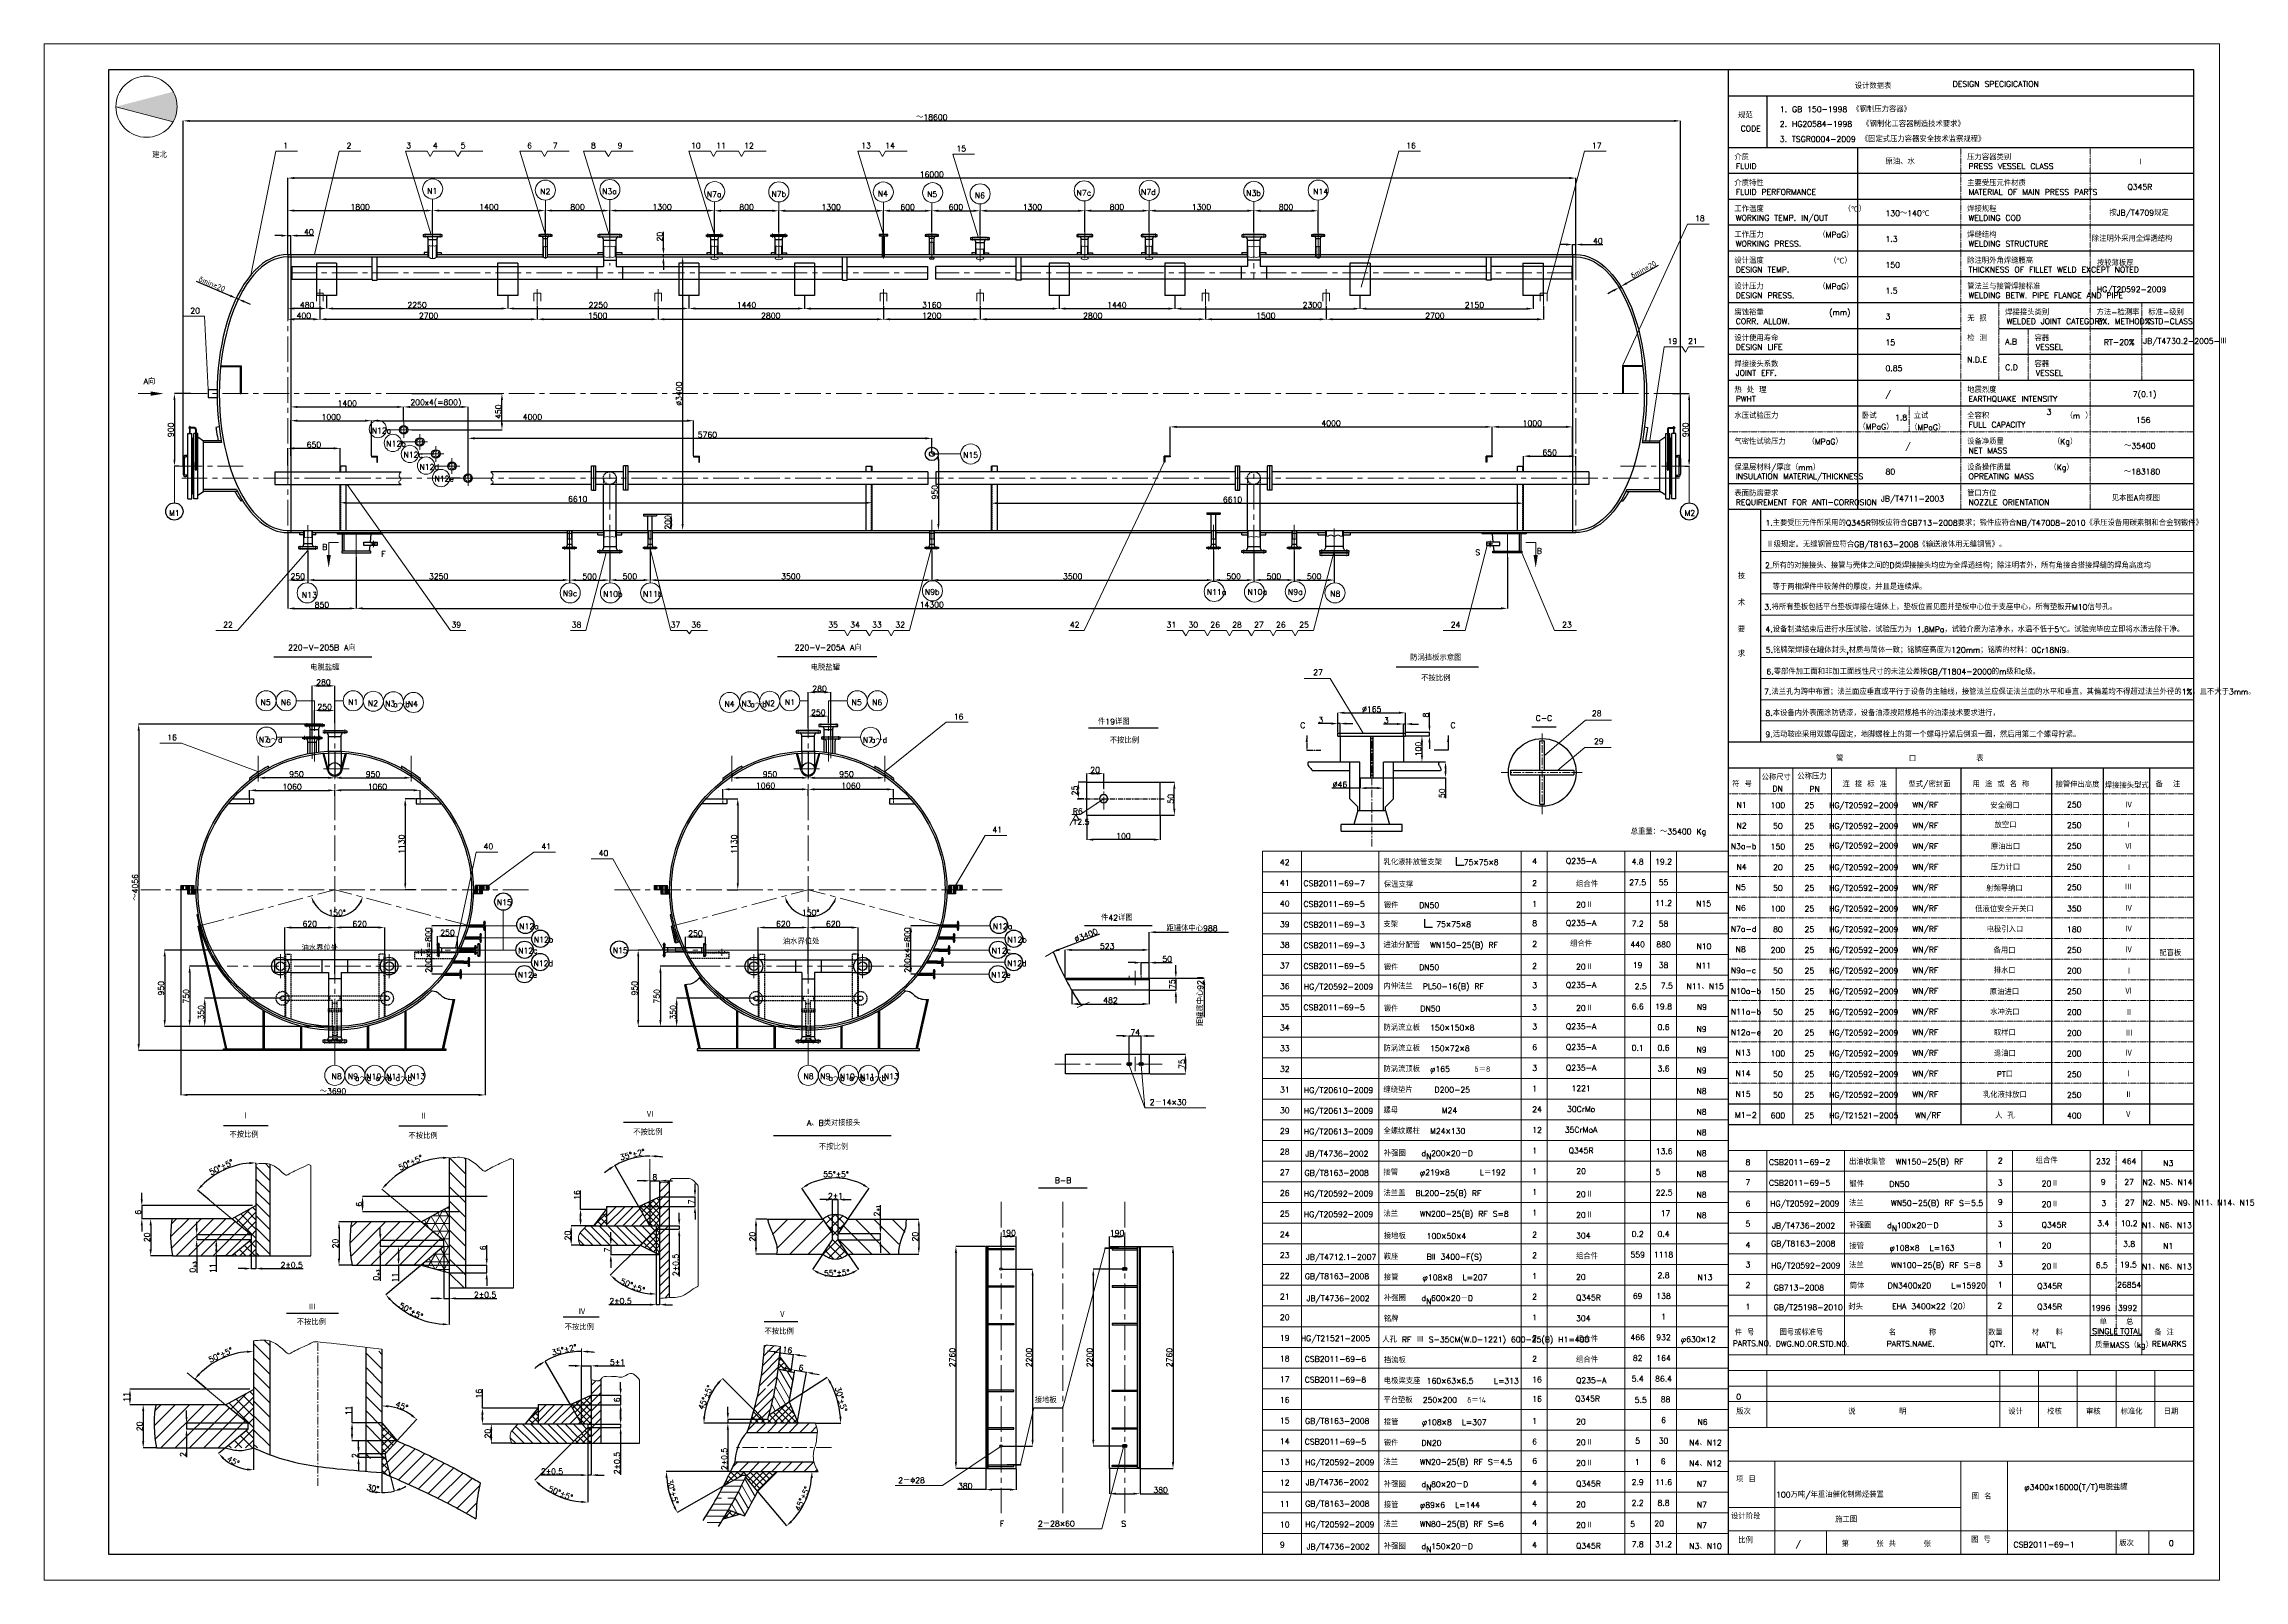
# Model space of a CAD drawing. Header units: millimetres. Extents: x 88585 to 143430, y -18275 to 16697.
# Drawn here: x 88585 to 115913, y -2394 to 16697 of the extents above; entities that cross this region are included whole.
import ezdxf
from ezdxf.enums import TextEntityAlignment as Align

# ---------------------------------------------------------------- set-up
doc = ezdxf.new("R2010")
doc.units = ezdxf.units.MM
doc.header["$PDMODE"] = 35
for name, pattern in [('CENTER', [50.8, 31.75, -6.35, 6.35, -6.35]), ('CENTERX2', [4, 2.5, -0.5, 0.5, -0.5]), ('DASHED2', [0.375, 0.25, -0.125])]:
    doc.linetypes.add(name, pattern=pattern)
doc.layers.get('Defpoints').update_dxf_attribs({"lineweight": 15})
for name, color, linetype in [('025-CENTER', 2, 'CENTER'), ('1-THINLINE', 7, 'Continuous'), ('细线', 7, 'Continuous')]:
    doc.layers.add(name, color=color, linetype=linetype)
for name, color, linetype, lineweight in [('1', 1, 'Continuous', 30), ('4', 7, 'Continuous', 15), ('5', 3, 'CENTER', 15), ('DIMEN', 4, 'Continuous', 30), ('Layer4', 7, 'Continuous', 15), ('中心线', 1, 'CENTERX2', 15), ('图层1', 3, 'Continuous', 15), ('图层2', 1, 'CENTER', 15), ('粗实线', 250, 'Continuous', 30), ('细实线', 7, 'Continuous', 15), ('虚线', 6, 'DASHED2', 15)]:
    doc.layers.add(name, color=color, linetype=linetype, lineweight=lineweight)
doc.styles.get("Standard").update_dxf_attribs({"font": 'txt.shx', "height": 70, "bigfont": 'hzj.shx'})
doc.linetypes.add('ZIGZAG', pattern='A,0.00254,-5.08,[131,ltypeshp.shx,S=5.08,R=0,X=-5.08,Y=0],-10.16,[131,ltypeshp.shx,S=5.08,R=180,X=5.08,Y=0],-5.08', length=20.32254)
doc.dimstyles.new('ISO-25', dxfattribs={"dimtxt": 2.5, "dimasz": 80, "dimexe": 1.25, "dimexo": 10.625, "dimgap": 20, "dimtad": 1, "dimtxsty": 'Standard', "dimcen": 2.5, "dimadec": 0, "dimazin": 0, "dimtfac": 1, "dimtmove": 0, "dimatfit": 3, "dimfxl": 0, "dimarcsym": 0})
doc.dimstyles.new('ISO-25$0', dxfattribs={"dimscale": 0.5, "dimtxt": 400, "dimasz": 3, "dimexe": 0.5, "dimexo": 0.625, "dimgap": 3, "dimtad": 1, "dimzin": 9, "dimdsep": 46, "dimtxsty": 'Standard', "dimcen": 2.5, "dimadec": 0, "dimazin": 0, "dimtfac": 1, "dimtmove": 0, "dimatfit": 3, "dimfxl": 0, "dimtolj": 1, "dimtzin": 0, "dimarcsym": 0})
pattern_1 = [(315, (167240.67, -15436.016), (39.774756, 39.774756), []), (45, (167240.67, -15436.016), (-39.774756, 39.774756), [])]
pattern_2 = [(120, (225858.816, 19029.945), (-64.951905, -37.5), [])]
pattern_3 = [(315, (107500.34, -11038.82), (39.77476, 39.77476), []), (45, (107500.34, -11038.82), (-39.77476, 39.77476), [])]
pattern_4 = [(315, (173908.26, -15597.957), (39.774756, 39.774756), []), (45, (173908.26, -15597.957), (-39.774756, 39.774756), [])]

# ---------------------------------------------------------------- blocks, each defined once
blk = doc.blocks.new('*D11')
at = {"layer": 'Defpoints', "color": 0}
for p in [(91613, 15030), (91613, 14079), (107613, 14079)]:
    blk.add_point(p, dxfattribs=at)
at = {"layer": '图层1', "color": 0, "lineweight": -2}
for p, q in [((91613, 14084), (91613, 15032)), ((107533, 15030), (91693, 15030)), ((107613, 14084), (107613, 15032))]:
    blk.add_line(p, q, dxfattribs=at)
at = {"layer": '图层1', "color": 0}
for points in [[(91693, 15044), (91693, 15017), (91613, 15030)], [(107533, 15044), (107533, 15017), (107613, 15030)]]:
    blk.add_solid(points, dxfattribs=at)
at = {"layer": '图层1', "color": 0, "insert": (99613, 15075), "char_height": 70, "attachment_point": 5}
blk.add_mtext('16000', dxfattribs=at)
blk = doc.blocks.new('*D25')
at = {"layer": 'Defpoints', "color": 0}
for p in [(96372, 14051), (96372, 10651), (96518, 10651)]:
    blk.add_point(p, dxfattribs=at)
at = {"layer": '图层1', "color": 0, "lineweight": -2}
for p, q in [((96377, 14051), (96519, 14051)), ((96518, 13971), (96518, 10731)), ((96377, 10651), (96519, 10651))]:
    blk.add_line(p, q, dxfattribs=at)
at = {"layer": '图层1', "color": 0}
for points in [[(96505, 13971), (96531, 13971), (96518, 14051)], [(96505, 10731), (96531, 10731), (96518, 10651)]]:
    blk.add_solid(points, dxfattribs=at)
at = {"layer": '图层1', "color": 0, "insert": (96473, 12351), "char_height": 70, "attachment_point": 5, "rotation": 90}
blk.add_mtext('%%c3400', dxfattribs=at)
blk = doc.blocks.new('*D12')
at = {"layer": 'Defpoints', "color": 0}
for p in [(91653, 14315), (91613, 14079), (91653, 14079)]:
    blk.add_point(p, dxfattribs=at)
at = {"layer": '图层1', "color": 0, "lineweight": -2}
for p, q in [((91533, 14315), (91453, 14315)), ((91613, 14084), (91613, 14316)), ((91613, 14315), (91653, 14315)), ((91653, 14084), (91653, 14316)), ((91733, 14315), (91938, 14315))]:
    blk.add_line(p, q, dxfattribs=at)
at = {"layer": '图层1', "color": 0}
for points in [[(91533, 14328), (91533, 14301), (91613, 14315)], [(91733, 14328), (91733, 14301), (91653, 14315)]]:
    blk.add_solid(points, dxfattribs=at)
at = {"layer": '图层1', "color": 0, "insert": (91876, 14360), "char_height": 70, "attachment_point": 5}
blk.add_mtext('40', dxfattribs=at)
blk = doc.blocks.new('*D13')
at = {"layer": 'Defpoints', "color": 0}
for p in [(107573, 14204), (107573, 14079), (107613, 14079)]:
    blk.add_point(p, dxfattribs=at)
at = {"layer": '图层1', "color": 0, "lineweight": -2}
for p, q in [((107493, 14204), (107413, 14204)), ((107573, 14084), (107573, 14205)), ((107573, 14204), (107613, 14204)), ((107613, 14084), (107613, 14205)), ((107693, 14204), (107949, 14204))]:
    blk.add_line(p, q, dxfattribs=at)
at = {"layer": '图层1', "color": 0}
for points in [[(107493, 14217), (107493, 14191), (107573, 14204)], [(107693, 14217), (107693, 14191), (107613, 14204)]]:
    blk.add_solid(points, dxfattribs=at)
at = {"layer": '图层1', "color": 0, "insert": (107887, 14249), "char_height": 70, "attachment_point": 5}
blk.add_mtext('40', dxfattribs=at)
blk = doc.blocks.new('*D26')
at = {"layer": 'Defpoints', "color": 0}
for p in [(103613, 10403), (104113, 10403), (103613, 10034)]:
    blk.add_point(p, dxfattribs=at)
at = {"layer": '图层1', "color": 0, "lineweight": -2}
for p, q in [((103613, 10398), (103613, 10033)), ((104113, 10398), (104113, 10033)), ((104033, 10034), (103693, 10034))]:
    blk.add_line(p, q, dxfattribs=at)
at = {"layer": '图层1', "color": 0}
for points in [[(103693, 10047), (103693, 10021), (103613, 10034)], [(104033, 10047), (104033, 10021), (104113, 10034)]]:
    blk.add_solid(points, dxfattribs=at)
at = {"layer": '图层1', "color": 0, "insert": (103863, 10079), "char_height": 70, "attachment_point": 5}
blk.add_mtext('500', dxfattribs=at)
blk = doc.blocks.new('*D14')
at = {"layer": 'Defpoints', "color": 0}
for p in [(104113, 10403), (104613, 10375), (104613, 10034)]:
    blk.add_point(p, dxfattribs=at)
at = {"layer": '图层1', "color": 0, "lineweight": -2}
for p, q in [((104113, 10398), (104113, 10033)), ((104613, 10370), (104613, 10033)), ((104193, 10034), (104533, 10034))]:
    blk.add_line(p, q, dxfattribs=at)
at = {"layer": '图层1', "color": 0}
for points in [[(104193, 10047), (104193, 10021), (104113, 10034)], [(104533, 10047), (104533, 10021), (104613, 10034)]]:
    blk.add_solid(points, dxfattribs=at)
at = {"layer": '图层1', "color": 0, "insert": (104363, 10079), "char_height": 70, "attachment_point": 5}
blk.add_mtext('500', dxfattribs=at)
blk = doc.blocks.new('*D27')
at = {"layer": 'Defpoints', "color": 0}
for p in [(103113, 10403), (103613, 10403), (103613, 10034)]:
    blk.add_point(p, dxfattribs=at)
at = {"layer": '图层1', "color": 0, "lineweight": -2}
for p, q in [((103113, 10398), (103113, 10033)), ((103613, 10398), (103613, 10033)), ((103193, 10034), (103533, 10034))]:
    blk.add_line(p, q, dxfattribs=at)
at = {"layer": '图层1', "color": 0}
for points in [[(103193, 10047), (103193, 10021), (103113, 10034)], [(103533, 10047), (103533, 10021), (103613, 10034)]]:
    blk.add_solid(points, dxfattribs=at)
at = {"layer": '图层1', "color": 0, "insert": (103363, 10079), "char_height": 70, "attachment_point": 5}
blk.add_mtext('500', dxfattribs=at)
blk = doc.blocks.new('*D28')
at = {"layer": 'Defpoints', "color": 0}
for p in [(99613, 14624), (99013, 14346), (99613, 14347)]:
    blk.add_point(p, dxfattribs=at)
at = {"layer": '图层1', "color": 0, "lineweight": -2}
for p, q in [((99013, 14351), (99013, 14625)), ((99093, 14624), (99533, 14624)), ((99613, 14352), (99613, 14625))]:
    blk.add_line(p, q, dxfattribs=at)
at = {"layer": '图层1', "color": 0}
for points in [[(99093, 14637), (99093, 14610), (99013, 14624)], [(99533, 14637), (99533, 14610), (99613, 14624)]]:
    blk.add_solid(points, dxfattribs=at)
at = {"layer": '图层1', "color": 0, "insert": (99313, 14669), "char_height": 70, "attachment_point": 5}
blk.add_mtext('600', dxfattribs=at)
blk = doc.blocks.new('*D18')
at = {"layer": 'Defpoints', "color": 0}
for p in [(100213, 14624), (99613, 14347), (100213, 14310)]:
    blk.add_point(p, dxfattribs=at)
at = {"layer": '图层1', "color": 0, "lineweight": -2}
for p, q in [((99613, 14352), (99613, 14625)), ((99693, 14624), (100133, 14624)), ((100213, 14315), (100213, 14625))]:
    blk.add_line(p, q, dxfattribs=at)
at = {"layer": '图层1', "color": 0}
for points in [[(99693, 14637), (99693, 14610), (99613, 14624)], [(100133, 14637), (100133, 14610), (100213, 14624)]]:
    blk.add_solid(points, dxfattribs=at)
at = {"layer": '图层1', "color": 0, "insert": (99913, 14669), "char_height": 70, "attachment_point": 5}
blk.add_mtext('600', dxfattribs=at)
blk = doc.blocks.new('*D4')
at = {"layer": 'Defpoints', "color": 0}
for p in [(102313, 14625), (101513, 14352), (102313, 14352)]:
    blk.add_point(p, dxfattribs=at)
at = {"layer": '图层1', "color": 0, "lineweight": -2}
for p, q in [((101513, 14357), (101513, 14626)), ((101593, 14625), (102233, 14625)), ((102313, 14357), (102313, 14626))]:
    blk.add_line(p, q, dxfattribs=at)
at = {"layer": '图层1', "color": 0}
for points in [[(101593, 14638), (101593, 14611), (101513, 14625)], [(102233, 14638), (102233, 14611), (102313, 14625)]]:
    blk.add_solid(points, dxfattribs=at)
at = {"layer": '图层1', "color": 0, "insert": (101913, 14670), "char_height": 70, "attachment_point": 5}
blk.add_mtext('800', dxfattribs=at)
blk = doc.blocks.new('*D5')
at = {"layer": 'Defpoints', "color": 0}
for p in [(99613, 10403), (103113, 10403), (103113, 10034)]:
    blk.add_point(p, dxfattribs=at)
at = {"layer": '图层1', "color": 0, "lineweight": -2}
for p, q in [((99613, 10398), (99613, 10033)), ((103113, 10398), (103113, 10033)), ((99693, 10034), (103033, 10034))]:
    blk.add_line(p, q, dxfattribs=at)
at = {"layer": '图层1', "color": 0}
for points in [[(99693, 10047), (99693, 10021), (99613, 10034)], [(103033, 10047), (103033, 10021), (103113, 10034)]]:
    blk.add_solid(points, dxfattribs=at)
at = {"layer": '图层1', "color": 0, "insert": (101363, 10079), "char_height": 70, "attachment_point": 5}
blk.add_mtext('3500', dxfattribs=at)
blk = doc.blocks.new('*D19')
at = {"layer": 'Defpoints', "color": 0}
for p in [(90416, 12351), (90206, 11451), (90264, 11451)]:
    blk.add_point(p, dxfattribs=at)
at = {"layer": '图层1', "color": 0, "lineweight": -2}
for p, q in [((90411, 12351), (90205, 12351)), ((90206, 12271), (90206, 11531)), ((90259, 11451), (90205, 11451))]:
    blk.add_line(p, q, dxfattribs=at)
at = {"layer": '图层1', "color": 0}
for points in [[(90193, 12271), (90219, 12271), (90206, 12351)], [(90193, 11531), (90219, 11531), (90206, 11451)]]:
    blk.add_solid(points, dxfattribs=at)
at = {"layer": '图层1', "color": 0, "insert": (90161, 11901), "char_height": 70, "attachment_point": 5, "rotation": 90}
blk.add_mtext('900', dxfattribs=at)
blk = doc.blocks.new('*D20')
at = {"layer": 'Defpoints', "color": 0}
for p in [(91653, 12401), (93053, 12186), (93053, 11999)]:
    blk.add_point(p, dxfattribs=at)
at = {"layer": '图层1', "color": 0, "lineweight": -2}
for p, q in [((91653, 12396), (91653, 12184)), ((91733, 12186), (92973, 12186)), ((93053, 12004), (93053, 12187))]:
    blk.add_line(p, q, dxfattribs=at)
at = {"layer": '图层1', "color": 0}
for points in [[(91733, 12199), (91733, 12172), (91653, 12186)], [(92973, 12199), (92973, 12172), (93053, 12186)]]:
    blk.add_solid(points, dxfattribs=at)
at = {"layer": '图层1', "color": 0, "insert": (92353, 12231), "char_height": 70, "attachment_point": 5}
blk.add_mtext('1400', dxfattribs=at)
blk = doc.blocks.new('*D6')
at = {"layer": 'Defpoints', "color": 0}
for p in [(93853, 12186), (93053, 11999), (93853, 11399)]:
    blk.add_point(p, dxfattribs=at)
at = {"layer": '图层1', "color": 0, "lineweight": -2}
for p, q in [((93053, 12004), (93053, 12187)), ((93133, 12186), (93773, 12186)), ((93853, 11404), (93853, 12187))]:
    blk.add_line(p, q, dxfattribs=at)
at = {"layer": '图层1', "color": 0}
for points in [[(93133, 12199), (93133, 12172), (93053, 12186)], [(93773, 12199), (93773, 12172), (93853, 12186)]]:
    blk.add_solid(points, dxfattribs=at)
at = {"layer": '图层1', "color": 0, "insert": (93453, 12231), "char_height": 70, "attachment_point": 5}
blk.add_mtext('200x4(=800)', dxfattribs=at)
blk = doc.blocks.new('*D21')
at = {"layer": 'Defpoints', "color": 0}
for p in [(91613, 13445), (92013, 13445), (91613, 13275)]:
    blk.add_point(p, dxfattribs=at)
at = {"layer": '图层1', "color": 0, "lineweight": -2}
for p, q in [((91613, 13440), (91613, 13274)), ((92013, 13440), (92013, 13274)), ((91933, 13275), (91693, 13275))]:
    blk.add_line(p, q, dxfattribs=at)
at = {"layer": '图层1', "color": 0}
for points in [[(91693, 13289), (91693, 13262), (91613, 13275)], [(91933, 13289), (91933, 13262), (92013, 13275)]]:
    blk.add_solid(points, dxfattribs=at)
at = {"layer": '图层1', "color": 0, "insert": (91813, 13320), "char_height": 70, "attachment_point": 5}
blk.add_mtext('400', dxfattribs=at)
blk = doc.blocks.new('*D22')
at = {"layer": 'Defpoints', "color": 0}
for p in [(92013, 13445), (94713, 13445), (94713, 13275)]:
    blk.add_point(p, dxfattribs=at)
at = {"layer": '图层1', "color": 0, "lineweight": -2}
for p, q in [((92013, 13440), (92013, 13274)), ((94713, 13440), (94713, 13274)), ((92093, 13275), (94633, 13275))]:
    blk.add_line(p, q, dxfattribs=at)
at = {"layer": '图层1', "color": 0}
for points in [[(92093, 13289), (92093, 13262), (92013, 13275)], [(94633, 13289), (94633, 13262), (94713, 13275)]]:
    blk.add_solid(points, dxfattribs=at)
at = {"layer": '图层1', "color": 0, "insert": (93363, 13320), "char_height": 70, "attachment_point": 5}
blk.add_mtext('2700', dxfattribs=at)
blk = doc.blocks.new('*D23')
at = {"layer": 'Defpoints', "color": 0}
for p in [(94713, 13445), (96213, 13445), (96213, 13275)]:
    blk.add_point(p, dxfattribs=at)
at = {"layer": '图层1', "color": 0, "lineweight": -2}
for p, q in [((94713, 13440), (94713, 13274)), ((96213, 13440), (96213, 13274)), ((94793, 13275), (96133, 13275))]:
    blk.add_line(p, q, dxfattribs=at)
at = {"layer": '图层1', "color": 0}
for points in [[(94793, 13289), (94793, 13262), (94713, 13275)], [(96133, 13289), (96133, 13262), (96213, 13275)]]:
    blk.add_solid(points, dxfattribs=at)
at = {"layer": '图层1', "color": 0, "insert": (95463, 13320), "char_height": 70, "attachment_point": 5}
blk.add_mtext('1500', dxfattribs=at)
blk = doc.blocks.new('*D24')
at = {"layer": 'Defpoints', "color": 0}
for p in [(96213, 13445), (99013, 13445), (99013, 13275)]:
    blk.add_point(p, dxfattribs=at)
at = {"layer": '图层1', "color": 0, "lineweight": -2}
for p, q in [((96213, 13440), (96213, 13274)), ((99013, 13440), (99013, 13274)), ((96293, 13275), (98933, 13275))]:
    blk.add_line(p, q, dxfattribs=at)
at = {"layer": '图层1', "color": 0}
for points in [[(96293, 13289), (96293, 13262), (96213, 13275)], [(98933, 13289), (98933, 13262), (99013, 13275)]]:
    blk.add_solid(points, dxfattribs=at)
at = {"layer": '图层1', "color": 0, "insert": (97613, 13320), "char_height": 70, "attachment_point": 5}
blk.add_mtext('2800', dxfattribs=at)
blk = doc.blocks.new('*D7')
at = {"layer": 'Defpoints', "color": 0}
for p in [(99013, 13445), (100213, 13445), (100213, 13275)]:
    blk.add_point(p, dxfattribs=at)
at = {"layer": '图层1', "color": 0, "lineweight": -2}
for p, q in [((99013, 13440), (99013, 13274)), ((100213, 13440), (100213, 13274)), ((99093, 13275), (100133, 13275))]:
    blk.add_line(p, q, dxfattribs=at)
at = {"layer": '图层1', "color": 0}
for points in [[(99093, 13289), (99093, 13262), (99013, 13275)], [(100133, 13289), (100133, 13262), (100213, 13275)]]:
    blk.add_solid(points, dxfattribs=at)
at = {"layer": '图层1', "color": 0, "insert": (99613, 13320), "char_height": 70, "attachment_point": 5}
blk.add_mtext('1200', dxfattribs=at)
blk = doc.blocks.new('*D8')
at = {"layer": 'Defpoints', "color": 0}
for p in [(100213, 13445), (103013, 13445), (103013, 13275)]:
    blk.add_point(p, dxfattribs=at)
at = {"layer": '图层1', "color": 0, "lineweight": -2}
for p, q in [((100213, 13440), (100213, 13274)), ((103013, 13440), (103013, 13274)), ((100293, 13275), (102933, 13275))]:
    blk.add_line(p, q, dxfattribs=at)
at = {"layer": '图层1', "color": 0}
for points in [[(100293, 13289), (100293, 13262), (100213, 13275)], [(102933, 13289), (102933, 13262), (103013, 13275)]]:
    blk.add_solid(points, dxfattribs=at)
at = {"layer": '图层1', "color": 0, "insert": (101613, 13320), "char_height": 70, "attachment_point": 5}
blk.add_mtext('2800', dxfattribs=at)
blk = doc.blocks.new('*D9')
at = {"layer": 'Defpoints', "color": 0}
for p in [(103013, 13445), (104513, 13445), (104513, 13275)]:
    blk.add_point(p, dxfattribs=at)
at = {"layer": '图层1', "color": 0, "lineweight": -2}
for p, q in [((103013, 13440), (103013, 13274)), ((104513, 13440), (104513, 13274)), ((103093, 13275), (104433, 13275))]:
    blk.add_line(p, q, dxfattribs=at)
at = {"layer": '图层1', "color": 0}
for points in [[(103093, 13289), (103093, 13262), (103013, 13275)], [(104433, 13289), (104433, 13262), (104513, 13275)]]:
    blk.add_solid(points, dxfattribs=at)
at = {"layer": '图层1', "color": 0, "insert": (103763, 13320), "char_height": 70, "attachment_point": 5}
blk.add_mtext('1500', dxfattribs=at)
blk = doc.blocks.new('*D10')
at = {"layer": 'Defpoints', "color": 0}
for p in [(104513, 13445), (107213, 13445), (107213, 13275)]:
    blk.add_point(p, dxfattribs=at)
at = {"layer": '图层1', "color": 0, "lineweight": -2}
for p, q in [((104513, 13440), (104513, 13274)), ((107213, 13440), (107213, 13274)), ((104593, 13275), (107133, 13275))]:
    blk.add_line(p, q, dxfattribs=at)
at = {"layer": '图层1', "color": 0}
for points in [[(104593, 13289), (104593, 13262), (104513, 13275)], [(107133, 13289), (107133, 13262), (107213, 13275)]]:
    blk.add_solid(points, dxfattribs=at)
at = {"layer": '图层1', "color": 0, "insert": (105863, 13320), "char_height": 70, "attachment_point": 5}
blk.add_mtext('2700', dxfattribs=at)
blk = doc.blocks.new('*D3')
at = {"layer": 'Defpoints', "color": 0}
for p in [(96913, 14624), (96913, 14352), (97713, 14352)]:
    blk.add_point(p, dxfattribs=at)
at = {"layer": '图层1', "color": 0, "lineweight": -2}
for p, q in [((96913, 14357), (96913, 14625)), ((97633, 14624), (96993, 14624)), ((97713, 14357), (97713, 14625))]:
    blk.add_line(p, q, dxfattribs=at)
at = {"layer": '图层1', "color": 0}
for points in [[(96993, 14637), (96993, 14610), (96913, 14624)], [(97633, 14637), (97633, 14610), (97713, 14624)]]:
    blk.add_solid(points, dxfattribs=at)
at = {"layer": '图层1', "color": 0, "insert": (97313, 14669), "char_height": 70, "attachment_point": 5}
blk.add_mtext('800', dxfattribs=at)
blk = doc.blocks.new('*D17')
at = {"layer": 'Defpoints', "color": 0}
for p in [(99354, 5736), (99862, 5736), (99599, 5136)]:
    blk.add_point(p, dxfattribs=at)
at = {"layer": '图层1', "color": 0, "lineweight": -2}
for p, q in [((99857, 5736), (99353, 5736)), ((99354, 5216), (99354, 5656)), ((99594, 5136), (99353, 5136))]:
    blk.add_line(p, q, dxfattribs=at)
at = {"layer": '图层1', "color": 0}
for points in [[(99341, 5656), (99368, 5656), (99354, 5736)], [(99341, 5216), (99368, 5216), (99354, 5136)]]:
    blk.add_solid(points, dxfattribs=at)
at = {"layer": '图层1', "color": 0, "insert": (99309, 5436), "char_height": 70, "attachment_point": 5, "rotation": 90}
blk.add_mtext('200×4=800', dxfattribs=at)
blk = doc.blocks.new('*D2')
at = {"layer": 'Defpoints', "color": 0}
for p in [(91863, 10403), (95113, 10403), (95113, 10034)]:
    blk.add_point(p, dxfattribs=at)
at = {"layer": '图层1', "color": 0, "lineweight": -2}
for p, q in [((91863, 10398), (91863, 10033)), ((95113, 10398), (95113, 10033)), ((91943, 10034), (95033, 10034))]:
    blk.add_line(p, q, dxfattribs=at)
at = {"layer": '图层1', "color": 0}
for points in [[(91943, 10048), (91943, 10021), (91863, 10034)], [(95033, 10048), (95033, 10021), (95113, 10034)]]:
    blk.add_solid(points, dxfattribs=at)
at = {"layer": '图层1', "color": 0, "insert": (93488, 10079), "char_height": 70, "attachment_point": 5}
blk.add_mtext('3250', dxfattribs=at)
blk = doc.blocks.new('*D16')
at = {"layer": 'Defpoints', "color": 0}
for p in [(96553, 5436), (95966, 4486), (98079, 4486)]:
    blk.add_point(p, dxfattribs=at)
at = {"layer": '图层1', "color": 0, "lineweight": -2}
for p, q in [((96548, 5436), (95965, 5436)), ((95966, 5356), (95966, 4566)), ((98074, 4486), (95965, 4486))]:
    blk.add_line(p, q, dxfattribs=at)
at = {"layer": '图层1', "color": 0}
for points in [[(95953, 5356), (95980, 5356), (95966, 5436)], [(95953, 4566), (95980, 4566), (95966, 4486)]]:
    blk.add_solid(points, dxfattribs=at)
at = {"layer": '图层1', "color": 0, "insert": (95921, 4961), "char_height": 70, "attachment_point": 5, "rotation": 90}
blk.add_mtext('950', dxfattribs=at)
blk = doc.blocks.new('*D1')
at = {"layer": 'Defpoints', "color": 0}
for p in [(98079, 8639), (98079, 8189), (98359, 8093)]:
    blk.add_point(p, dxfattribs=at)
at = {"layer": '图层1', "color": 0, "lineweight": -2}
for p, q in [((98079, 8194), (98079, 8640)), ((98279, 8639), (98159, 8639)), ((98359, 8098), (98359, 8640))]:
    blk.add_line(p, q, dxfattribs=at)
at = {"layer": '图层1', "color": 0}
for points in [[(98159, 8653), (98159, 8626), (98079, 8639)], [(98279, 8653), (98279, 8626), (98359, 8639)]]:
    blk.add_solid(points, dxfattribs=at)
at = {"layer": '图层1', "color": 0, "insert": (98219, 8684), "char_height": 70, "attachment_point": 5}
blk.add_mtext('280', dxfattribs=at)
blk = doc.blocks.new('*D15')
at = {"layer": 'Defpoints', "color": 0}
for p in [(92463, 10323), (106763, 10323), (106763, 9682)]:
    blk.add_point(p, dxfattribs=at)
at = {"layer": '图层1', "color": 0, "lineweight": -2}
for p, q in [((92463, 10318), (92463, 9681)), ((106763, 10318), (106763, 9681)), ((92543, 9682), (106683, 9682))]:
    blk.add_line(p, q, dxfattribs=at)
at = {"layer": '图层1', "color": 0}
for points in [[(92543, 9696), (92543, 9669), (92463, 9682)], [(106683, 9696), (106683, 9669), (106763, 9682)]]:
    blk.add_solid(points, dxfattribs=at)
at = {"layer": '图层1', "color": 0, "insert": (99613, 9727), "char_height": 70, "attachment_point": 5}
blk.add_mtext('14300', dxfattribs=at)
blk = doc.blocks.new('*D32')
at = {"layer": 'Defpoints', "color": 0}
for p in [(100283, 1751), (99913, -1009), (100283, -1009)]:
    blk.add_point(p, dxfattribs=at)
at = {"layer": '图层1', "color": 0, "lineweight": -2}
for p, q in [((100278, 1751), (99912, 1751)), ((99913, 1671), (99913, -929)), ((100278, -1009), (99912, -1009))]:
    blk.add_line(p, q, dxfattribs=at)
at = {"layer": '图层1', "color": 0}
for points in [[(99900, 1671), (99926, 1671), (99913, 1751)], [(99900, -929), (99926, -929), (99913, -1009)]]:
    blk.add_solid(points, dxfattribs=at)
at = {"layer": '图层1', "color": 0, "insert": (99868, 371), "char_height": 70, "attachment_point": 5, "rotation": 90}
blk.add_mtext('2760', dxfattribs=at)
blk = doc.blocks.new('*D33')
at = {"layer": 'Defpoints', "color": 0}
for p in [(100473, 1471), (100490, -729), (100865, -729)]:
    blk.add_point(p, dxfattribs=at)
at = {"layer": '图层1', "color": 0, "lineweight": -2}
for p, q in [((100478, 1471), (100866, 1471)), ((100865, 1391), (100865, -649)), ((100495, -729), (100866, -729))]:
    blk.add_line(p, q, dxfattribs=at)
at = {"layer": '图层1', "color": 0}
for points in [[(100852, 1391), (100879, 1391), (100865, 1471)], [(100852, -649), (100879, -649), (100865, -729)]]:
    blk.add_solid(points, dxfattribs=at)
at = {"layer": '图层1', "color": 0, "insert": (100820, 371), "char_height": 70, "attachment_point": 5, "rotation": 90}
blk.add_mtext('2200', dxfattribs=at)
blk = doc.blocks.new('*D34')
at = {"layer": 'Defpoints', "color": 0}
for p in [(100283, -1009), (100663, -1009), (100663, -1270)]:
    blk.add_point(p, dxfattribs=at)
at = {"layer": '图层1', "color": 0, "lineweight": -2}
for p, q in [((100283, -1014), (100283, -1272)), ((100663, -1014), (100663, -1272)), ((100283, -1270), (99931, -1270)), ((100583, -1270), (100363, -1270))]:
    blk.add_line(p, q, dxfattribs=at)
at = {"layer": '图层1', "color": 0}
for points in [[(100363, -1257), (100363, -1284), (100283, -1270)], [(100583, -1257), (100583, -1284), (100663, -1270)]]:
    blk.add_solid(points, dxfattribs=at)
at = {"layer": '图层1', "color": 0, "insert": (100029, -1225), "char_height": 70, "attachment_point": 5}
blk.add_mtext('380', dxfattribs=at)
blk = doc.blocks.new('*D36')
at = {"layer": 'Defpoints', "color": 0}
for p in [(105498, 8384), (104658, 8133), (105498, 8133)]:
    blk.add_point(p, dxfattribs=at)
at = {"layer": '图层1', "color": 0, "lineweight": -2}
for p, q in [((104658, 8138), (104658, 8385)), ((104738, 8384), (105418, 8384)), ((105498, 8138), (105498, 8385))]:
    blk.add_line(p, q, dxfattribs=at)
at = {"layer": '图层1', "color": 0}
for points in [[(104738, 8398), (104738, 8371), (104658, 8384)], [(105418, 8398), (105418, 8371), (105498, 8384)]]:
    blk.add_solid(points, dxfattribs=at)
at = {"layer": '图层1', "color": 0, "insert": (105078, 8429), "char_height": 70, "attachment_point": 5}
blk.add_mtext('%%C165', dxfattribs=at)
blk = doc.blocks.new('*D37')
at = {"layer": 'Defpoints', "color": 0}
for p in [(105471, 8245), (105471, 8096), (105498, 8133)]:
    blk.add_point(p, dxfattribs=at)
at = {"layer": '图层1', "color": 0, "lineweight": -2}
for p, q in [((105391, 8245), (105225, 8245)), ((105471, 8101), (105471, 8246)), ((105498, 8245), (105471, 8245)), ((105498, 8138), (105498, 8246)), ((105578, 8245), (105658, 8245))]:
    blk.add_line(p, q, dxfattribs=at)
at = {"layer": '图层1', "color": 0}
for points in [[(105391, 8258), (105391, 8232), (105471, 8245)], [(105578, 8258), (105578, 8232), (105498, 8245)]]:
    blk.add_solid(points, dxfattribs=at)
at = {"layer": '图层1', "color": 0, "insert": (105259, 8290), "char_height": 70, "attachment_point": 5}
blk.add_mtext('3', dxfattribs=at)
blk = doc.blocks.new('*D38')
at = {"layer": 'Defpoints', "color": 0}
for p in [(104658, 8250), (104658, 8133), (104684, 8096)]:
    blk.add_point(p, dxfattribs=at)
at = {"layer": '图层1', "color": 0, "lineweight": -2}
for p, q in [((104578, 8250), (104412, 8250)), ((104658, 8138), (104658, 8251)), ((104684, 8250), (104658, 8250)), ((104684, 8101), (104684, 8251)), ((104764, 8250), (104844, 8250))]:
    blk.add_line(p, q, dxfattribs=at)
at = {"layer": '图层1', "color": 0}
for points in [[(104578, 8263), (104578, 8237), (104658, 8250)], [(104764, 8263), (104764, 8237), (104684, 8250)]]:
    blk.add_solid(points, dxfattribs=at)
at = {"layer": '图层1', "color": 0, "insert": (104445, 8295), "char_height": 70, "attachment_point": 5}
blk.add_mtext('3', dxfattribs=at)
blk = doc.blocks.new('*D39')
at = {"layer": 'Defpoints', "color": 0}
for p in [(105498, 8096), (105471, 7773), (105702, 7773)]:
    blk.add_point(p, dxfattribs=at)
at = {"layer": '图层1', "color": 0, "lineweight": -2}
for p, q in [((105503, 8096), (105703, 8096)), ((105702, 8016), (105702, 7853)), ((105476, 7773), (105703, 7773))]:
    blk.add_line(p, q, dxfattribs=at)
at = {"layer": '图层1', "color": 0}
for points in [[(105689, 8016), (105715, 8016), (105702, 8096)], [(105689, 7853), (105715, 7853), (105702, 7773)]]:
    blk.add_solid(points, dxfattribs=at)
at = {"layer": '图层1', "color": 0, "insert": (105657, 7934), "char_height": 70, "attachment_point": 5, "rotation": 90}
blk.add_mtext('100', dxfattribs=at)
blk = doc.blocks.new('*D40')
at = {"layer": 'Defpoints', "color": 0}
for p in [(105471, 7773), (105222, 7578), (105995, 7578)]:
    blk.add_point(p, dxfattribs=at)
at = {"layer": '图层1', "color": 0, "lineweight": -2}
for p, q in [((105476, 7773), (105996, 7773)), ((105995, 7693), (105995, 7658)), ((105227, 7578), (105996, 7578)), ((105995, 7578), (105995, 7322))]:
    blk.add_line(p, q, dxfattribs=at)
at = {"layer": '图层1', "color": 0}
for points in [[(105981, 7693), (106008, 7693), (105995, 7773)], [(105981, 7658), (106008, 7658), (105995, 7578)]]:
    blk.add_solid(points, dxfattribs=at)
at = {"layer": '图层1', "color": 0, "insert": (105950, 7384), "char_height": 70, "attachment_point": 5, "rotation": 90}
blk.add_mtext('50', dxfattribs=at)
blk = doc.blocks.new('*D41')
at = {"layer": 'Defpoints', "color": 0}
for p in [(104933, 7578), (104933, 7448), (105222, 7578)]:
    blk.add_point(p, dxfattribs=at)
at = {"layer": '图层1', "color": 0, "lineweight": -2}
for p, q in [((104933, 7448), (104581, 7448)), ((104933, 7573), (104933, 7447)), ((105142, 7448), (105013, 7448)), ((105222, 7573), (105222, 7447))]:
    blk.add_line(p, q, dxfattribs=at)
at = {"layer": '图层1', "color": 0}
for points in [[(105013, 7462), (105013, 7435), (104933, 7448)], [(105142, 7462), (105142, 7435), (105222, 7448)]]:
    blk.add_solid(points, dxfattribs=at)
at = {"layer": '图层1', "color": 0, "insert": (104684, 7493), "char_height": 70, "attachment_point": 5}
blk.add_mtext('%%C46', dxfattribs=at)
blk = doc.blocks.new('*D35')
at = {"layer": 'Defpoints', "color": 0}
for p in [(105498, 8143), (105702, 8096), (105795, 8096)]:
    blk.add_point(p, dxfattribs=at)
at = {"layer": '图层1', "color": 0, "lineweight": -2}
for p, q in [((105795, 8223), (105795, 8389)), ((105503, 8143), (105796, 8143)), ((105707, 8096), (105796, 8096)), ((105795, 8096), (105795, 8143)), ((105795, 8016), (105795, 7936))]:
    blk.add_line(p, q, dxfattribs=at)
at = {"layer": '图层1', "color": 0}
for points in [[(105782, 8223), (105808, 8223), (105795, 8143)], [(105782, 8016), (105808, 8016), (105795, 8096)]]:
    blk.add_solid(points, dxfattribs=at)
at = {"layer": '图层1', "color": 0, "insert": (105750, 8356), "char_height": 70, "attachment_point": 5, "rotation": 90}
blk.add_mtext('8', dxfattribs=at)
blk = doc.blocks.new('*D42')
at = {"layer": 'Defpoints', "color": 0}
for p in [(98079, 5716), (97458, 5236), (98079, 5236)]:
    blk.add_point(p, dxfattribs=at)
at = {"layer": '图层1', "color": 0, "lineweight": -2}
for p, q in [((97458, 5241), (97458, 5717)), ((97538, 5716), (97999, 5716)), ((98079, 5241), (98079, 5717))]:
    blk.add_line(p, q, dxfattribs=at)
at = {"layer": '图层1', "color": 0}
for points in [[(97538, 5729), (97538, 5703), (97458, 5716)], [(97999, 5729), (97999, 5703), (98079, 5716)]]:
    blk.add_solid(points, dxfattribs=at)
at = {"layer": '图层1', "color": 0, "insert": (97769, 5761), "char_height": 70, "attachment_point": 5}
blk.add_mtext('620', dxfattribs=at)
blk = doc.blocks.new('*D43')
at = {"layer": 'Defpoints', "color": 0}
for p in [(98079, 5716), (98699, 5236), (98079, 5136)]:
    blk.add_point(p, dxfattribs=at)
at = {"layer": '图层1', "color": 0, "lineweight": -2}
for p, q in [((98079, 5141), (98079, 5717)), ((98619, 5716), (98159, 5716)), ((98699, 5241), (98699, 5717))]:
    blk.add_line(p, q, dxfattribs=at)
at = {"layer": '图层1', "color": 0}
for points in [[(98159, 5729), (98159, 5702), (98079, 5716)], [(98619, 5729), (98619, 5702), (98699, 5716)]]:
    blk.add_solid(points, dxfattribs=at)
at = {"layer": '图层1', "color": 0, "insert": (98389, 5761), "char_height": 70, "attachment_point": 5}
blk.add_mtext('620', dxfattribs=at)
blk = doc.blocks.new('*D44')
at = {"layer": 'Defpoints', "color": 0}
for p in [(96669, 5236), (96242, 4486), (98074, 4486)]:
    blk.add_point(p, dxfattribs=at)
at = {"layer": '图层1', "color": 0, "lineweight": -2}
for p, q in [((96664, 5236), (96241, 5236)), ((96242, 5156), (96242, 4566)), ((98069, 4486), (96241, 4486))]:
    blk.add_line(p, q, dxfattribs=at)
at = {"layer": '图层1', "color": 0}
for points in [[(96229, 5156), (96256, 5156), (96242, 5236)], [(96229, 4566), (96256, 4566), (96242, 4486)]]:
    blk.add_solid(points, dxfattribs=at)
at = {"layer": '图层1', "color": 0, "insert": (96197, 4861), "char_height": 70, "attachment_point": 5, "rotation": 90}
blk.add_mtext('750', dxfattribs=at)
blk = doc.blocks.new('*D45')
at = {"layer": 'Defpoints', "color": 0}
for p in [(97069, 7316), (97069, 6186), (97203, 6186)]:
    blk.add_point(p, dxfattribs=at)
at = {"layer": '图层1', "color": 0, "lineweight": -2}
for p, q in [((97074, 7316), (97205, 7316)), ((97203, 7236), (97203, 6266)), ((97074, 6186), (97205, 6186))]:
    blk.add_line(p, q, dxfattribs=at)
at = {"layer": '图层1', "color": 0}
for points in [[(97190, 7236), (97217, 7236), (97203, 7316)], [(97190, 6266), (97217, 6266), (97203, 6186)]]:
    blk.add_solid(points, dxfattribs=at)
at = {"layer": '图层1', "color": 0, "insert": (97158, 6751), "char_height": 70, "attachment_point": 5, "rotation": 90}
blk.add_mtext('1130', dxfattribs=at)
blk = doc.blocks.new('*D46')
at = {"layer": 'Defpoints', "color": 0}
for p in [(98079, 7434), (97019, 7328), (98079, 7348)]:
    blk.add_point(p, dxfattribs=at)
at = {"layer": '图层1', "color": 0, "lineweight": -2}
for p, q in [((97019, 7333), (97019, 7435)), ((97099, 7434), (97999, 7434)), ((98079, 7353), (98079, 7435))]:
    blk.add_line(p, q, dxfattribs=at)
at = {"layer": '图层1', "color": 0}
for points in [[(97099, 7447), (97099, 7420), (97019, 7434)], [(97999, 7447), (97999, 7420), (98079, 7434)]]:
    blk.add_solid(points, dxfattribs=at)
at = {"layer": '图层1', "color": 0, "insert": (97549, 7479), "char_height": 70, "attachment_point": 5}
blk.add_mtext('1060', dxfattribs=at)
blk = doc.blocks.new('*D47')
at = {"layer": 'Defpoints', "color": 0}
for p in [(98079, 7433), (98079, 7353), (99139, 7328)]:
    blk.add_point(p, dxfattribs=at)
at = {"layer": '图层1', "color": 0, "lineweight": -2}
for p, q in [((98079, 7358), (98079, 7434)), ((99059, 7433), (98159, 7433)), ((99139, 7333), (99139, 7434))]:
    blk.add_line(p, q, dxfattribs=at)
at = {"layer": '图层1', "color": 0}
for points in [[(98159, 7446), (98159, 7419), (98079, 7433)], [(99059, 7446), (99059, 7419), (99139, 7433)]]:
    blk.add_solid(points, dxfattribs=at)
at = {"layer": '图层1', "color": 0, "insert": (98609, 7478), "char_height": 70, "attachment_point": 5}
blk.add_mtext('1060', dxfattribs=at)
blk = doc.blocks.new('*D48')
at = {"layer": 'Defpoints', "color": 0}
for p in [(98108, 6186), (98108, 6186), (97968, 5886), (96425, 5735), (99791, 5735)]:
    blk.add_point(p, dxfattribs=at)
at = {"layer": '图层1', "color": 0, "lineweight": -2}
blk.add_arc((98108, 6186), 331, 208.8718, 331.1282, dxfattribs=at)
at = {"layer": '图层1', "color": 0}
for points in [[(97805, 6021), (97830, 6031), (97788, 6100)], [(98386, 6031), (98410, 6021), (98428, 6100)]]:
    blk.add_solid(points, dxfattribs=at)
at = {"layer": '图层1', "color": 0, "insert": (98108, 5900), "char_height": 70, "attachment_point": 5}
blk.add_mtext('150°', dxfattribs=at)
blk = doc.blocks.new('*D49')
at = {"layer": 'Defpoints', "color": 0}
for p in [(96113, 10851), (96142, 10651), (96377, 10651)]:
    blk.add_point(p, dxfattribs=at)
at = {"layer": '图层1', "color": 0, "lineweight": -2}
for p, q in [((96118, 10851), (96378, 10851)), ((96377, 10771), (96377, 10731)), ((96147, 10651), (96378, 10651))]:
    blk.add_line(p, q, dxfattribs=at)
at = {"layer": '图层1', "color": 0}
for points in [[(96364, 10771), (96391, 10771), (96377, 10851)], [(96364, 10731), (96391, 10731), (96377, 10651)]]:
    blk.add_solid(points, dxfattribs=at)
at = {"layer": '图层1', "color": 0, "insert": (96332, 10751), "char_height": 70, "attachment_point": 5, "rotation": 90}
blk.add_mtext('200', dxfattribs=at)
blk = doc.blocks.new('*D50')
at = {"layer": 'Defpoints', "color": 0}
for p in [(101820, -1009), (102200, -1009), (102200, -1321)]:
    blk.add_point(p, dxfattribs=at)
at = {"layer": '图层1', "color": 0, "lineweight": -2}
for p, q in [((101820, -1014), (101820, -1322)), ((102200, -1014), (102200, -1322)), ((101900, -1321), (102120, -1321)), ((102200, -1321), (102552, -1321))]:
    blk.add_line(p, q, dxfattribs=at)
at = {"layer": '图层1', "color": 0}
for points in [[(101900, -1308), (101900, -1334), (101820, -1321)], [(102120, -1308), (102120, -1334), (102200, -1321)]]:
    blk.add_solid(points, dxfattribs=at)
at = {"layer": '图层1', "color": 0, "insert": (102455, -1276), "char_height": 70, "attachment_point": 5}
blk.add_mtext('380', dxfattribs=at)
blk = doc.blocks.new('*D51')
at = {"layer": 'Defpoints', "color": 0}
for p in [(102200, 1751), (102200, -1009), (102610, -1009)]:
    blk.add_point(p, dxfattribs=at)
at = {"layer": '图层1', "color": 0, "lineweight": -2}
for p, q in [((102205, 1751), (102611, 1751)), ((102610, 1671), (102610, -929)), ((102205, -1009), (102611, -1009))]:
    blk.add_line(p, q, dxfattribs=at)
at = {"layer": '图层1', "color": 0}
for points in [[(102596, 1671), (102623, 1671), (102610, 1751)], [(102596, -929), (102623, -929), (102610, -1009)]]:
    blk.add_solid(points, dxfattribs=at)
at = {"layer": '图层1', "color": 0, "insert": (102565, 371), "char_height": 70, "attachment_point": 5, "rotation": 90}
blk.add_mtext('2760', dxfattribs=at)
blk = doc.blocks.new('*D52')
at = {"layer": 'Defpoints', "color": 0}
for p in [(102040, 1471), (101619, -729), (102040, -729)]:
    blk.add_point(p, dxfattribs=at)
at = {"layer": '图层1', "color": 0, "lineweight": -2}
for p, q in [((102035, 1471), (101618, 1471)), ((101619, 1391), (101619, -649)), ((102035, -729), (101618, -729))]:
    blk.add_line(p, q, dxfattribs=at)
at = {"layer": '图层1', "color": 0}
for points in [[(101606, 1391), (101633, 1391), (101619, 1471)], [(101606, -649), (101633, -649), (101619, -729)]]:
    blk.add_solid(points, dxfattribs=at)
at = {"layer": '图层1', "color": 0, "insert": (101574, 371), "char_height": 70, "attachment_point": 5, "rotation": 90}
blk.add_mtext('2200', dxfattribs=at)
blk = doc.blocks.new('*D53')
at = {"layer": 'Defpoints', "color": 0}
for p in [(98452, 2334), (98381, 1912), (98452, 1911)]:
    blk.add_point(p, dxfattribs=at)
at = {"layer": '图层1', "color": 0, "lineweight": -2}
for p, q in [((98301, 2334), (98221, 2334)), ((98381, 1917), (98381, 2335)), ((98381, 2334), (98452, 2334)), ((98452, 1916), (98452, 2335)), ((98532, 2334), (98612, 2334))]:
    blk.add_line(p, q, dxfattribs=at)
at = {"layer": '图层1', "color": 0}
for points in [[(98301, 2347), (98301, 2320), (98381, 2334)], [(98532, 2347), (98532, 2320), (98452, 2334)]]:
    blk.add_solid(points, dxfattribs=at)
at = {"layer": '图层1', "color": 0, "insert": (98416, 2379), "char_height": 70, "attachment_point": 5}
blk.add_mtext('2%%P1', dxfattribs=at)
blk = doc.blocks.new('*D54')
at = {"layer": 'Defpoints', "color": 0}
for p in [(98452, 1911), (98452, 1834), (98976, 1834)]:
    blk.add_point(p, dxfattribs=at)
at = {"layer": '图层1', "color": 0, "lineweight": -2}
for p, q in [((98976, 1991), (98976, 2266)), ((98457, 1911), (98977, 1911)), ((98457, 1834), (98977, 1834)), ((98976, 1834), (98976, 1911)), ((98976, 1754), (98976, 1674))]:
    blk.add_line(p, q, dxfattribs=at)
at = {"layer": '图层1', "color": 0}
for points in [[(98963, 1991), (98990, 1991), (98976, 1911)], [(98963, 1754), (98990, 1754), (98976, 1834)]]:
    blk.add_solid(points, dxfattribs=at)
at = {"layer": '图层1', "color": 0, "insert": (98931, 2195), "char_height": 70, "attachment_point": 5, "rotation": 90}
blk.add_mtext('2{\\H0.56x;\\S^ +1;}', dxfattribs=at)
blk = doc.blocks.new('*D55')
at = {"layer": 'Defpoints', "color": 0}
for p in [(90482, 1832), (91157, 1897), (91157, 1832)]:
    blk.add_point(p, dxfattribs=at)
at = {"layer": '图层1', "color": 0, "lineweight": -2}
for p, q in [((90482, 1977), (90482, 2057)), ((91152, 1897), (90480, 1897)), ((91152, 1832), (90480, 1832)), ((90482, 1897), (90482, 1832)), ((90482, 1752), (90482, 1424))]:
    blk.add_line(p, q, dxfattribs=at)
at = {"layer": '图层1', "color": 0}
for points in [[(90468, 1977), (90495, 1977), (90482, 1897)], [(90468, 1752), (90495, 1752), (90482, 1832)]]:
    blk.add_solid(points, dxfattribs=at)
at = {"layer": '图层1', "color": 0, "insert": (90437, 1495), "char_height": 70, "attachment_point": 5, "rotation": 90}
blk.add_mtext('\\A1;0{\\H0.56x;\\S^ +3;}', dxfattribs=at)
blk = doc.blocks.new('*D56')
at = {"layer": 'Defpoints', "color": 0}
for p in [(91157, 1832), (91218, 1634), (91218, 1477)]:
    blk.add_point(p, dxfattribs=at)
at = {"layer": '图层1', "color": 0, "lineweight": -2}
for p, q in [((91157, 1827), (91157, 1475)), ((91077, 1477), (90997, 1477)), ((91157, 1477), (91218, 1477)), ((91218, 1629), (91218, 1475)), ((91298, 1477), (91806, 1477))]:
    blk.add_line(p, q, dxfattribs=at)
at = {"layer": '图层1', "color": 0}
for points in [[(91077, 1490), (91077, 1463), (91157, 1477)], [(91298, 1490), (91298, 1463), (91218, 1477)]]:
    blk.add_solid(points, dxfattribs=at)
at = {"layer": '图层1', "color": 0, "insert": (91662, 1522), "char_height": 70, "attachment_point": 5}
blk.add_mtext('2%%p0.5', dxfattribs=at)
blk = doc.blocks.new('*D57')
at = {"layer": 'Defpoints', "color": 0}
for p in [(91157, 1832), (90726, 1634), (90919, 1634)]:
    blk.add_point(p, dxfattribs=at)
at = {"layer": '图层1', "color": 0, "lineweight": -2}
for p, q in [((91152, 1832), (90724, 1832)), ((90726, 1752), (90726, 1714)), ((90914, 1634), (90724, 1634)), ((90726, 1634), (90726, 1435))]:
    blk.add_line(p, q, dxfattribs=at)
at = {"layer": '图层1', "color": 0}
for points in [[(90712, 1752), (90739, 1752), (90726, 1832)], [(90712, 1714), (90739, 1714), (90726, 1634)]]:
    blk.add_solid(points, dxfattribs=at)
at = {"layer": '图层1', "color": 0, "insert": (90681, 1480), "char_height": 70, "attachment_point": 5, "rotation": 90}
blk.add_mtext('11', dxfattribs=at)
blk = doc.blocks.new('*D58')
at = {"layer": 'Defpoints', "color": 0}
for p in [(97571, 2089), (97429, 1657), (97686, 1657)]:
    blk.add_point(p, dxfattribs=at)
at = {"layer": '图层1', "color": 0, "lineweight": -2}
for p, q in [((97566, 2089), (97428, 2089)), ((97429, 2009), (97429, 1737)), ((97681, 1657), (97428, 1657))]:
    blk.add_line(p, q, dxfattribs=at)
at = {"layer": '图层1', "color": 0}
for points in [[(97416, 2009), (97443, 2009), (97429, 2089)], [(97416, 1737), (97443, 1737), (97429, 1657)]]:
    blk.add_solid(points, dxfattribs=at)
at = {"layer": '图层1', "color": 0, "insert": (97384, 1873), "char_height": 70, "attachment_point": 5, "rotation": 90}
blk.add_mtext('20', dxfattribs=at)
blk = doc.blocks.new('*D59')
at = {"layer": 'Defpoints', "color": 0}
for p in [(98269, 2588), (98260, 2089), (98572, 2089), (98381, 1911), (98452, 1911)]:
    blk.add_point(p, dxfattribs=at)
at = {"layer": '图层1', "color": 0, "lineweight": -2}
for p, q in [((98257, 2093), (97998, 2476)), ((98575, 2093), (98834, 2476))]:
    blk.add_line(p, q, dxfattribs=at)
blk.add_arc((98416, 1859), 744, 62.0255, 117.9745, dxfattribs=at)
at = {"layer": '图层1', "color": 0}
for points in [[(98074, 2505), (98060, 2527), (97999, 2475)], [(98772, 2527), (98758, 2505), (98834, 2475)]]:
    blk.add_solid(points, dxfattribs=at)
at = {"layer": '图层1', "color": 0, "insert": (98423, 2648), "char_height": 70, "attachment_point": 5, "rotation": 359.4666}
blk.add_mtext('55%%D%%P5%%D', dxfattribs=at)
blk = doc.blocks.new('*D60')
at = {"layer": 'Defpoints', "color": 0}
for p in [(98260, 1657), (98381, 1834), (98452, 1834), (98572, 1657), (98316, 1388)]:
    blk.add_point(p, dxfattribs=at)
at = {"layer": '图层1', "color": 0, "lineweight": -2}
for p, q in [((98257, 1653), (98130, 1465)), ((98575, 1653), (98702, 1465))]:
    blk.add_line(p, q, dxfattribs=at)
blk.add_arc((98416, 1887), 508, 244.8846, 295.1154, dxfattribs=at)
at = {"layer": '图层1', "color": 0}
for points in [[(98194, 1415), (98207, 1438), (98131, 1466)], [(98625, 1438), (98638, 1415), (98701, 1466)]]:
    blk.add_solid(points, dxfattribs=at)
at = {"layer": '图层1', "color": 0, "insert": (98432, 1424), "char_height": 70, "attachment_point": 5, "rotation": 2.0236}
blk.add_mtext('55%%d%%P5%%d', dxfattribs=at)
blk = doc.blocks.new('*D61')
at = {"layer": 'Defpoints', "color": 0}
for p in [(99300, 2089), (99195, 1657), (99452, 1657)]:
    blk.add_point(p, dxfattribs=at)
at = {"layer": '图层1', "color": 0, "lineweight": -2}
for p, q in [((99305, 2089), (99453, 2089)), ((99452, 2009), (99452, 1737)), ((99200, 1657), (99453, 1657))]:
    blk.add_line(p, q, dxfattribs=at)
at = {"layer": '图层1', "color": 0}
for points in [[(99439, 2009), (99465, 2009), (99452, 2089)], [(99439, 1737), (99465, 1737), (99452, 1657)]]:
    blk.add_solid(points, dxfattribs=at)
at = {"layer": '图层1', "color": 0, "insert": (99407, 1873), "char_height": 70, "attachment_point": 5, "rotation": 90}
blk.add_mtext('20', dxfattribs=at)
blk = doc.blocks.new('*D62')
at = {"layer": 'Defpoints', "color": 0}
for p in [(90946, 2751), (91218, 2775), (90640, 2328), (90919, 2096), (91218, 1634)]:
    blk.add_point(p, dxfattribs=at)
at = {"layer": '图层1', "color": 0, "lineweight": -2}
for p, q in [((91218, 2780), (91218, 2792)), ((90636, 2331), (90491, 2452))]:
    blk.add_line(p, q, dxfattribs=at)
blk.add_arc((91218, 1847), 944, 94.8567, 135.3637, dxfattribs=at)
at = {"layer": '图层1', "color": 0}
for points in [[(91137, 2801), (91138, 2774), (91218, 2791)], [(90556, 2501), (90536, 2519), (90492, 2451)]]:
    blk.add_solid(points, dxfattribs=at)
at = {"layer": '图层1', "color": 0, "insert": (90788, 2738), "char_height": 70, "attachment_point": 5, "rotation": 25.7416}
blk.add_mtext('50%%d%%p5%%d', dxfattribs=at)
blk = doc.blocks.new('*D63')
at = {"layer": 'Defpoints', "color": 0}
for p in [(91181, 2259), (89800, 2096), (90882, 2096)]:
    blk.add_point(p, dxfattribs=at)
at = {"layer": '图层1', "color": 0, "lineweight": -2}
for p, q in [((91176, 2259), (89799, 2259)), ((89800, 2339), (89800, 2419)), ((89800, 2259), (89800, 2096)), ((90877, 2096), (89799, 2096)), ((89800, 2016), (89800, 1936))]:
    blk.add_line(p, q, dxfattribs=at)
at = {"layer": '图层1', "color": 0}
for points in [[(89787, 2339), (89813, 2339), (89800, 2259)], [(89787, 2016), (89813, 2016), (89800, 2096)]]:
    blk.add_solid(points, dxfattribs=at)
at = {"layer": '图层1', "color": 0, "insert": (89755, 2177), "char_height": 70, "attachment_point": 5, "rotation": 90}
blk.add_mtext('6', dxfattribs=at)
blk = doc.blocks.new('*D64')
at = {"layer": 'Defpoints', "color": 0}
for p in [(90033, 2096), (89911, 1634), (90182, 1634)]:
    blk.add_point(p, dxfattribs=at)
at = {"layer": '图层1', "color": 0, "lineweight": -2}
for p, q in [((90028, 2096), (89909, 2096)), ((89911, 2016), (89911, 1714)), ((90177, 1634), (89909, 1634))]:
    blk.add_line(p, q, dxfattribs=at)
at = {"layer": '图层1', "color": 0}
for points in [[(89897, 2016), (89924, 2016), (89911, 2096)], [(89897, 1714), (89924, 1714), (89911, 1634)]]:
    blk.add_solid(points, dxfattribs=at)
at = {"layer": '图层1', "color": 0, "insert": (89866, 1865), "char_height": 70, "attachment_point": 5, "rotation": 90}
blk.add_mtext('20', dxfattribs=at)
blk = doc.blocks.new('*D65')
at = {"layer": 'Defpoints', "color": 0}
for p in [(92763, 1750), (93550, 1826), (93550, 1750)]:
    blk.add_point(p, dxfattribs=at)
at = {"layer": '图层1', "color": 0, "lineweight": -2}
for p, q in [((92763, 1906), (92763, 1986)), ((93545, 1826), (92761, 1826)), ((93545, 1750), (92761, 1750)), ((92763, 1826), (92763, 1750)), ((92763, 1670), (92763, 1323))]:
    blk.add_line(p, q, dxfattribs=at)
at = {"layer": '图层1', "color": 0}
for points in [[(92749, 1906), (92776, 1906), (92763, 1826)], [(92749, 1670), (92776, 1670), (92763, 1750)]]:
    blk.add_solid(points, dxfattribs=at)
at = {"layer": '图层1', "color": 0, "insert": (92718, 1395), "char_height": 70, "attachment_point": 5, "rotation": 90}
blk.add_mtext('\\A1;0{\\H0.56x;\\S^ +3;}', dxfattribs=at)
blk = doc.blocks.new('*D66')
at = {"layer": 'Defpoints', "color": 0}
for p in [(93550, 1750), (93620, 1362), (93620, 1106)]:
    blk.add_point(p, dxfattribs=at)
at = {"layer": '图层1', "color": 0, "lineweight": -2}
for p, q in [((93550, 1745), (93550, 1105)), ((93470, 1106), (93390, 1106)), ((93550, 1106), (93620, 1106)), ((93620, 1357), (93620, 1105)), ((93700, 1106), (94209, 1106))]:
    blk.add_line(p, q, dxfattribs=at)
at = {"layer": '图层1', "color": 0}
for points in [[(93470, 1119), (93470, 1093), (93550, 1106)], [(93700, 1119), (93700, 1093), (93620, 1106)]]:
    blk.add_solid(points, dxfattribs=at)
at = {"layer": '图层1', "color": 0, "insert": (94065, 1151), "char_height": 70, "attachment_point": 5}
blk.add_mtext('2%%p0.5', dxfattribs=at)
blk = doc.blocks.new('*D67')
at = {"layer": 'Defpoints', "color": 0}
for p in [(93550, 1750), (92989, 1519), (93272, 1519)]:
    blk.add_point(p, dxfattribs=at)
at = {"layer": '图层1', "color": 0, "lineweight": -2}
for p, q in [((93545, 1750), (92988, 1750)), ((92989, 1670), (92989, 1599)), ((93267, 1519), (92988, 1519)), ((92989, 1519), (92989, 1320))]:
    blk.add_line(p, q, dxfattribs=at)
at = {"layer": '图层1', "color": 0}
for points in [[(92976, 1670), (93003, 1670), (92989, 1750)], [(92976, 1599), (93003, 1599), (92989, 1519)]]:
    blk.add_solid(points, dxfattribs=at)
at = {"layer": '图层1', "color": 0, "insert": (92944, 1365), "char_height": 70, "attachment_point": 5, "rotation": 90}
blk.add_mtext('11', dxfattribs=at)
blk = doc.blocks.new('*D68')
at = {"layer": 'Defpoints', "color": 0}
for p in [(93307, 2810), (93620, 2850), (92783, 2464), (93272, 2057), (93620, 1519)]:
    blk.add_point(p, dxfattribs=at)
at = {"layer": '图层1', "color": 0, "lineweight": -2}
blk.add_line((93620, 2855), (93620, 2858), dxfattribs=at)
blk.add_arc((93620, 1767), 1089, 94.2094, 136.0109, dxfattribs=at)
at = {"layer": '图层1', "color": 0}
for points in [[(93540, 2867), (93541, 2840), (93620, 2856)], [(92847, 2515), (92827, 2533), (92783, 2464)]]:
    blk.add_solid(points, dxfattribs=at)
at = {"layer": '图层1', "color": 0, "insert": (93139, 2794), "char_height": 70, "attachment_point": 5, "rotation": 25.1102}
blk.add_mtext('50%%d%%p5%%d', dxfattribs=at)
blk = doc.blocks.new('*D69')
at = {"layer": 'Defpoints', "color": 0}
for p in [(94094, 2371), (92542, 2180), (93746, 2180)]:
    blk.add_point(p, dxfattribs=at)
at = {"layer": '图层1', "color": 0, "lineweight": -2}
for p, q in [((94089, 2371), (92541, 2371)), ((92542, 2291), (92542, 2260)), ((93741, 2180), (92541, 2180))]:
    blk.add_line(p, q, dxfattribs=at)
at = {"layer": '图层1', "color": 0}
for points in [[(92529, 2291), (92555, 2291), (92542, 2371)], [(92529, 2260), (92555, 2260), (92542, 2180)]]:
    blk.add_solid(points, dxfattribs=at)
at = {"layer": '图层1', "color": 0, "insert": (92497, 2276), "char_height": 70, "attachment_point": 5, "rotation": 90}
blk.add_mtext('6', dxfattribs=at)
blk = doc.blocks.new('*D70')
at = {"layer": 'Defpoints', "color": 0}
for p in [(92409, 2057), (92250, 1519), (92414, 1519)]:
    blk.add_point(p, dxfattribs=at)
at = {"layer": '图层1', "color": 0, "lineweight": -2}
for p, q in [((92404, 2057), (92248, 2057)), ((92250, 1977), (92250, 1599)), ((92409, 1519), (92248, 1519))]:
    blk.add_line(p, q, dxfattribs=at)
at = {"layer": '图层1', "color": 0}
for points in [[(92236, 1977), (92263, 1977), (92250, 2057)], [(92236, 1599), (92263, 1599), (92250, 1519)]]:
    blk.add_solid(points, dxfattribs=at)
at = {"layer": '图层1', "color": 0, "insert": (92205, 1788), "char_height": 70, "attachment_point": 5, "rotation": 90}
blk.add_mtext('20', dxfattribs=at)
blk = doc.blocks.new('*D75')
at = {"layer": 'Defpoints', "color": 0}
for p in [(93620, 2850), (93550, 1750), (93272, 1519), (93620, 1237), (93324, 825)]:
    blk.add_point(p, dxfattribs=at)
at = {"layer": '图层1', "color": 0, "lineweight": -2}
for p, q in [((93268, 1516), (92830, 1151)), ((93620, 1232), (93620, 781))]:
    blk.add_line(p, q, dxfattribs=at)
blk.add_arc((93620, 1809), 1027, 224.2423, 265.5373, dxfattribs=at)
at = {"layer": '图层1', "color": 0}
for points in [[(92874, 1083), (92894, 1101), (92831, 1152)], [(93541, 798), (93540, 772), (93620, 782)]]:
    blk.add_solid(points, dxfattribs=at)
at = {"layer": '图层1', "color": 0, "insert": (93144, 950), "char_height": 70, "attachment_point": 5, "rotation": 330.9888}
blk.add_mtext('50%%D%%P5%%D', dxfattribs=at)
blk = doc.blocks.new('*D76')
at = {"layer": 'Defpoints', "color": 0}
for p in [(93272, 1519), (93620, 1424), (94085, 1424)]:
    blk.add_point(p, dxfattribs=at)
at = {"layer": '图层1', "color": 0, "lineweight": -2}
for p, q in [((94085, 1599), (94085, 1768)), ((93277, 1519), (94086, 1519)), ((93625, 1424), (94086, 1424)), ((94085, 1424), (94085, 1519)), ((94085, 1344), (94085, 1264))]:
    blk.add_line(p, q, dxfattribs=at)
at = {"layer": '图层1', "color": 0}
for points in [[(94071, 1599), (94098, 1599), (94085, 1519)], [(94071, 1344), (94098, 1344), (94085, 1424)]]:
    blk.add_solid(points, dxfattribs=at)
at = {"layer": '图层1', "color": 0, "insert": (94040, 1734), "char_height": 70, "attachment_point": 5, "rotation": 90}
blk.add_mtext('6', dxfattribs=at)
blk = doc.blocks.new('*D71')
at = {"layer": 'Defpoints', "color": 0}
for p in [(90356, -521), (91118, -446), (91118, -521)]:
    blk.add_point(p, dxfattribs=at)
at = {"layer": '图层1', "color": 0, "lineweight": -2}
for p, q in [((91113, -446), (90355, -446)), ((91113, -521), (90355, -521)), ((90356, -366), (90356, -286)), ((90356, -446), (90356, -521)), ((90356, -601), (90356, -867))]:
    blk.add_line(p, q, dxfattribs=at)
at = {"layer": '图层1', "color": 0}
for points in [[(90343, -366), (90369, -366), (90356, -446)], [(90343, -601), (90369, -601), (90356, -521)]]:
    blk.add_solid(points, dxfattribs=at)
at = {"layer": '图层1', "color": 0, "insert": (90311, -834), "char_height": 70, "attachment_point": 5, "rotation": 90}
blk.add_mtext('2', dxfattribs=at)
blk = doc.blocks.new('*D72')
at = {"layer": 'Defpoints', "color": 0}
for p in [(91189, 578), (90664, 288), (90603, -17), (90841, -215), (91189, -752)]:
    blk.add_point(p, dxfattribs=at)
at = {"layer": '图层1', "color": 0, "lineweight": -2}
blk.add_line((90599, -14), (90457, 105), dxfattribs=at)
blk.add_arc((91189, -505), 951, 94.8223, 135.398, dxfattribs=at)
at = {"layer": '图层1', "color": 0}
for points in [[(91108, 456), (91109, 430), (91189, 446)], [(90521, 154), (90502, 172), (90458, 104)]]:
    blk.add_solid(points, dxfattribs=at)
at = {"layer": '图层1', "color": 0, "insert": (90780, 404), "char_height": 70, "attachment_point": 5, "rotation": 24.2171}
blk.add_mtext('50%%d%%p5%%d', dxfattribs=at)
blk = doc.blocks.new('*D73')
at = {"layer": 'Defpoints', "color": 0}
for p in [(89653, -215), (90798, -215), (91146, -24)]:
    blk.add_point(p, dxfattribs=at)
at = {"layer": '图层1', "color": 0, "lineweight": -2}
for p, q in [((91141, -24), (89651, -24)), ((90793, -215), (89651, -215)), ((89653, -104), (89653, -135))]:
    blk.add_line(p, q, dxfattribs=at)
at = {"layer": '图层1', "color": 0}
for points in [[(89639, -104), (89666, -104), (89653, -24)], [(89639, -135), (89666, -135), (89653, -215)]]:
    blk.add_solid(points, dxfattribs=at)
at = {"layer": '图层1', "color": 0, "insert": (89608, -119), "char_height": 70, "attachment_point": 5, "rotation": 90}
blk.add_mtext('11', dxfattribs=at)
blk = doc.blocks.new('*D74')
at = {"layer": 'Defpoints', "color": 0}
for p in [(89808, -215), (89818, -752), (89982, -752)]:
    blk.add_point(p, dxfattribs=at)
at = {"layer": '图层1', "color": 0, "lineweight": -2}
for p, q in [((89813, -215), (89819, -215)), ((89818, -295), (89818, -672)), ((89977, -752), (89817, -752))]:
    blk.add_line(p, q, dxfattribs=at)
at = {"layer": '图层1', "color": 0}
for points in [[(89804, -295), (89831, -295), (89818, -215)], [(89804, -672), (89831, -672), (89818, -752)]]:
    blk.add_solid(points, dxfattribs=at)
at = {"layer": '图层1', "color": 0, "insert": (89773, -484), "char_height": 70, "attachment_point": 5, "rotation": 90}
blk.add_mtext('20', dxfattribs=at)
blk = doc.blocks.new('*D77')
at = {"layer": 'Defpoints', "color": 0}
for p in [(91189, 578), (91118, -521), (90841, -752), (91189, -752), (91027, -1001)]:
    blk.add_point(p, dxfattribs=at)
at = {"layer": '图层1', "color": 0, "lineweight": -2}
for p, q in [((90837, -756), (90755, -823)), ((91189, -757), (91189, -1026))]:
    blk.add_line(p, q, dxfattribs=at)
blk.add_arc((91189, -463), 562, 227.9382, 261.8414, dxfattribs=at)
at = {"layer": '图层1', "color": 0}
for points in [[(90802, -889), (90821, -871), (90756, -822)], [(91110, -1006), (91108, -1033), (91189, -1025)]]:
    blk.add_solid(points, dxfattribs=at)
at = {"layer": '图层1', "color": 0, "insert": (90937, -915), "char_height": 70, "attachment_point": 5, "rotation": 330.9346}
blk.add_mtext('45%%d', dxfattribs=at)
blk = doc.blocks.new('*D78')
at = {"layer": 'Defpoints', "color": 0}
for p in [(92783, 475), (93085, -306), (92971, -664), (92783, -1060), (92824, -824)]:
    blk.add_point(p, dxfattribs=at)
at = {"layer": '图层1', "color": 0, "lineweight": -2}
blk.add_line((92974, -660), (93215, -395), dxfattribs=at)
blk.add_arc((92783, -869), 639, 54.8763, 82.8272, dxfattribs=at)
at = {"layer": '图层1', "color": 0}
for points in [[(92862, -248), (92864, -222), (92783, -230)], [(93160, -336), (93143, -357), (93214, -396)]]:
    blk.add_solid(points, dxfattribs=at)
at = {"layer": '图层1', "color": 0, "insert": (93030, -231), "char_height": 70, "attachment_point": 5, "rotation": 338.8518}
blk.add_mtext('45%%D', dxfattribs=at)
blk = doc.blocks.new('*D79')
at = {"layer": 'Defpoints', "color": 0}
for p in [(92783, -441), (92412, -664), (92971, -664)]:
    blk.add_point(p, dxfattribs=at)
at = {"layer": '图层1', "color": 0, "lineweight": -2}
for p, q in [((92412, -441), (92412, -242)), ((92778, -441), (92410, -441)), ((92412, -584), (92412, -521)), ((92966, -664), (92410, -664))]:
    blk.add_line(p, q, dxfattribs=at)
at = {"layer": '图层1', "color": 0}
for points in [[(92398, -521), (92425, -521), (92412, -441)], [(92398, -584), (92425, -584), (92412, -664)]]:
    blk.add_solid(points, dxfattribs=at)
at = {"layer": '图层1', "color": 0, "insert": (92367, -287), "char_height": 70, "attachment_point": 5, "rotation": 90}
blk.add_mtext('11', dxfattribs=at)
blk = doc.blocks.new('*D80')
at = {"layer": 'Defpoints', "color": 0}
for p in [(92783, 475), (92783, -1060), (92826, -871), (92884, -1300), (92886, -1105)]:
    blk.add_point(p, dxfattribs=at)
at = {"layer": '图层1', "color": 0, "lineweight": -2}
for p, q in [((92783, -1065), (92783, -1309)), ((92888, -1109), (92934, -1290))]:
    blk.add_line(p, q, dxfattribs=at)
for start, end in [(254.7794, 262.3897), (270, 284.4904), (292.1007, 299.711)]:
    blk.add_arc((92783, -705), 603, start, end, dxfattribs=at)
at = {"layer": '图层1', "color": 0}
for points in [[(92704, -1290), (92703, -1316), (92783, -1308)], [(93014, -1277), (93006, -1251), (92934, -1289)]]:
    blk.add_solid(points, dxfattribs=at)
at = {"layer": '图层1', "color": 0, "insert": (92670, -1252), "char_height": 70, "attachment_point": 5, "rotation": 348.3081}
blk.add_mtext('30%%d', dxfattribs=at)
blk = doc.blocks.new('*D81')
at = {"layer": 'Defpoints', "color": 0}
for p in [(92492, -871), (92824, -824), (92826, -871)]:
    blk.add_point(p, dxfattribs=at)
at = {"layer": '图层1', "color": 0, "lineweight": -2}
for p, q in [((92492, -744), (92492, -664)), ((92819, -824), (92491, -824)), ((92821, -871), (92491, -871)), ((92492, -824), (92492, -871)), ((92492, -951), (92492, -1031))]:
    blk.add_line(p, q, dxfattribs=at)
at = {"layer": '图层1', "color": 0}
for points in [[(92479, -744), (92506, -744), (92492, -824)], [(92479, -951), (92506, -951), (92492, -871)]]:
    blk.add_solid(points, dxfattribs=at)
at = {"layer": '图层1', "color": 0, "insert": (92447, -847), "char_height": 70, "attachment_point": 5, "rotation": 90}
blk.add_mtext('2', dxfattribs=at)
blk = doc.blocks.new('*D82')
at = {"layer": 'Defpoints', "color": 0}
for p in [(95383, 268), (95383, 97), (95263, -455)]:
    blk.add_point(p, dxfattribs=at)
at = {"layer": '图层1', "color": 0, "lineweight": -2}
for p, q in [((95183, 268), (95103, 268)), ((95263, -450), (95263, 269)), ((95263, 268), (95383, 268)), ((95383, 102), (95383, 269)), ((95463, 268), (95800, 268))]:
    blk.add_line(p, q, dxfattribs=at)
at = {"layer": '图层1', "color": 0}
for points in [[(95183, 281), (95183, 254), (95263, 268)], [(95463, 281), (95463, 254), (95383, 268)]]:
    blk.add_solid(points, dxfattribs=at)
at = {"layer": '图层1', "color": 0, "insert": (95708, 313), "char_height": 70, "attachment_point": 5}
blk.add_mtext('5%%p1', dxfattribs=at)
blk = doc.blocks.new('*D83')
at = {"layer": 'Defpoints', "color": 0}
for p in [(95124, -215), (95383, -95), (95748, -215)]:
    blk.add_point(p, dxfattribs=at)
at = {"layer": '图层1', "color": 0, "lineweight": -2}
for p, q in [((95748, -15), (95748, 65)), ((95129, -215), (95750, -215)), ((95388, -95), (95750, -95)), ((95748, -95), (95748, -215)), ((95748, -295), (95748, -375))]:
    blk.add_line(p, q, dxfattribs=at)
at = {"layer": '图层1', "color": 0}
for points in [[(95735, -15), (95762, -15), (95748, -95)], [(95735, -295), (95762, -295), (95748, -215)]]:
    blk.add_solid(points, dxfattribs=at)
at = {"layer": '图层1', "color": 0, "insert": (95703, -155), "char_height": 70, "attachment_point": 5, "rotation": 90}
blk.add_mtext('6', dxfattribs=at)
blk = doc.blocks.new('*D84')
at = {"layer": 'Defpoints', "color": 0}
for p in [(95341, -455), (95341, -497), (95748, -497)]:
    blk.add_point(p, dxfattribs=at)
at = {"layer": '图层1', "color": 0, "lineweight": -2}
for p, q in [((95346, -455), (95750, -455)), ((95346, -497), (95750, -497)), ((95748, -375), (95748, -295)), ((95748, -455), (95748, -497)), ((95748, -577), (95748, -1085))]:
    blk.add_line(p, q, dxfattribs=at)
at = {"layer": '图层1', "color": 0}
for points in [[(95735, -375), (95762, -375), (95748, -455)], [(95735, -577), (95762, -577), (95748, -497)]]:
    blk.add_solid(points, dxfattribs=at)
at = {"layer": '图层1', "color": 0, "insert": (95703, -941), "char_height": 70, "attachment_point": 5, "rotation": 90}
blk.add_mtext('2%%p0.5', dxfattribs=at)
blk = doc.blocks.new('*D85')
at = {"layer": 'Defpoints', "color": 0}
for p in [(95341, -497), (95383, -695), (95383, -1090)]:
    blk.add_point(p, dxfattribs=at)
at = {"layer": '图层1', "color": 0, "lineweight": -2}
for p, q in [((95341, -502), (95341, -1091)), ((95383, -700), (95383, -1091)), ((95261, -1090), (94752, -1090)), ((95383, -1090), (95341, -1090)), ((95463, -1090), (95543, -1090))]:
    blk.add_line(p, q, dxfattribs=at)
at = {"layer": '图层1', "color": 0}
for points in [[(95261, -1077), (95261, -1103), (95341, -1090)], [(95463, -1077), (95463, -1103), (95383, -1090)]]:
    blk.add_solid(points, dxfattribs=at)
at = {"layer": '图层1', "color": 0, "insert": (94896, -1045), "char_height": 70, "attachment_point": 5}
blk.add_mtext('2%%p0.5', dxfattribs=at)
blk = doc.blocks.new('*D86')
at = {"layer": 'Defpoints', "color": 0}
for p in [(94954, 393), (95263, 474), (95124, -215), (95263, -455), (95263, -455)]:
    blk.add_point(p, dxfattribs=at)
at = {"layer": '图层1', "color": 0, "lineweight": -2}
blk.add_line((95122, -210), (94811, 328), dxfattribs=at)
for start, end in [(125.0828, 130.1655), (90, 120), (79.8345, 84.9172)]:
    blk.add_arc((95263, -455), 902, start, end, dxfattribs=at)
at = {"layer": '图层1', "color": 0}
for points in [[(94737, 295), (94751, 272), (94812, 327)], [(95342, 431), (95343, 457), (95263, 448)]]:
    blk.add_solid(points, dxfattribs=at)
at = {"layer": '图层1', "color": 0, "insert": (95048, 468), "char_height": 70, "attachment_point": 5, "rotation": 13.1147}
blk.add_mtext('35%%d%%p2%%d', dxfattribs=at)
blk = doc.blocks.new('*D87')
at = {"layer": 'Defpoints', "color": 0}
for p in [(95341, -455), (95341, -497), (95341, -497), (95143, -695), (94876, -1302)]:
    blk.add_point(p, dxfattribs=at)
at = {"layer": '图层1', "color": 0, "lineweight": -2}
for p, q in [((95341, -502), (95341, -1428)), ((95139, -698), (94682, -1155))]:
    blk.add_line(p, q, dxfattribs=at)
blk.add_arc((95341, -497), 930, 229.9305, 265.0695, dxfattribs=at)
at = {"layer": '图层1', "color": 0}
for points in [[(94733, -1218), (94751, -1198), (94683, -1154)], [(95261, -1410), (95260, -1436), (95341, -1427)]]:
    blk.add_solid(points, dxfattribs=at)
at = {"layer": '图层1', "color": 0, "insert": (95002, -1314), "char_height": 70, "attachment_point": 5, "rotation": 337.5}
blk.add_mtext('50°±5°', dxfattribs=at)
blk = doc.blocks.new('*D88')
at = {"layer": 'Defpoints', "color": 0}
for p in [(94724, -257), (94032, -455), (94142, -455)]:
    blk.add_point(p, dxfattribs=at)
at = {"layer": '图层1', "color": 0, "lineweight": -2}
for p, q in [((94719, -257), (94031, -257)), ((94032, -257), (94032, -22)), ((94137, -455), (94031, -455)), ((94032, -375), (94032, -337))]:
    blk.add_line(p, q, dxfattribs=at)
at = {"layer": '图层1', "color": 0}
for points in [[(94018, -337), (94045, -337), (94032, -257)], [(94018, -375), (94045, -375), (94032, -455)]]:
    blk.add_solid(points, dxfattribs=at)
at = {"layer": '图层1', "color": 0, "insert": (93987, -78), "char_height": 70, "attachment_point": 5, "rotation": 90}
blk.add_mtext('16', dxfattribs=at)
blk = doc.blocks.new('*D89')
at = {"layer": 'Defpoints', "color": 0}
for p in [(94473, -455), (94142, -695), (94393, -695)]:
    blk.add_point(p, dxfattribs=at)
at = {"layer": '图层1', "color": 0, "lineweight": -2}
for p, q in [((94468, -455), (94140, -455)), ((94142, -535), (94142, -615)), ((94388, -695), (94140, -695))]:
    blk.add_line(p, q, dxfattribs=at)
at = {"layer": '图层1', "color": 0}
for points in [[(94128, -535), (94155, -535), (94142, -455)], [(94128, -615), (94155, -615), (94142, -695)]]:
    blk.add_solid(points, dxfattribs=at)
at = {"layer": '图层1', "color": 0, "insert": (94097, -575), "char_height": 70, "attachment_point": 5, "rotation": 90}
blk.add_mtext('20', dxfattribs=at)
blk = doc.blocks.new('*D93')
at = {"layer": 'Defpoints', "color": 0}
for p in [(97080, -445), (97357, -445), (97523, -400)]:
    blk.add_point(p, dxfattribs=at)
at = {"layer": '图层1', "color": 0, "lineweight": -2}
for p, q in [((97080, -320), (97080, -240)), ((97518, -400), (97078, -400)), ((97352, -445), (97078, -445)), ((97080, -400), (97080, -445)), ((97080, -525), (97080, -1033))]:
    blk.add_line(p, q, dxfattribs=at)
at = {"layer": '图层1', "color": 0}
for points in [[(97066, -320), (97093, -320), (97080, -400)], [(97066, -525), (97093, -525), (97080, -445)]]:
    blk.add_solid(points, dxfattribs=at)
at = {"layer": '图层1', "color": 0, "insert": (97035, -889), "char_height": 70, "attachment_point": 5, "rotation": 90}
blk.add_mtext('2±0.5', dxfattribs=at)
blk = doc.blocks.new('*D94')
at = {"layer": 'Defpoints', "color": 0}
for p in [(97114, -1045), (98202, -1045), (97301, -1115), (97449, -1292), (97979, -1530)]:
    blk.add_point(p, dxfattribs=at)
at = {"layer": '图层1', "color": 0, "lineweight": -2}
blk.add_line((97453, -1296), (97810, -1722), dxfattribs=at)
blk.add_arc((97242, -1045), 882, 315.14, 354.8031, dxfattribs=at)
at = {"layer": '图层1', "color": 0}
for points in [[(98108, -1124), (98134, -1125), (98125, -1045)], [(97877, -1677), (97859, -1657), (97809, -1721)]]:
    blk.add_solid(points, dxfattribs=at)
at = {"layer": '图层1', "color": 0, "insert": (98008, -1383), "char_height": 70, "attachment_point": 5, "rotation": 66.1724}
blk.add_mtext('45°±5°', dxfattribs=at)
blk = doc.blocks.new('*D95')
at = {"layer": 'Defpoints', "color": 0}
for p in [(96809, -242), (97357, -445), (97405, -282), (97519, -396), (98164, -445)]:
    blk.add_point(p, dxfattribs=at)
at = {"layer": '图层1', "color": 0, "lineweight": -2}
for p, q in [((97402, -278), (97012, 112)), ((97352, -445), (96781, -445))]:
    blk.add_line(p, q, dxfattribs=at)
blk.add_arc((97568, -445), 786, 140.8355, 174.1645, dxfattribs=at)
at = {"layer": '图层1', "color": 0}
for points in [[(96949, 60), (96969, 42), (97013, 111)], [(96800, -366), (96773, -364), (96783, -445)]]:
    blk.add_solid(points, dxfattribs=at)
at = {"layer": '图层1', "color": 0, "insert": (96802, -125), "char_height": 70, "attachment_point": 5, "rotation": 67.3596}
blk.add_mtext('45°±5°', dxfattribs=at)
blk = doc.blocks.new('*D90')
at = {"layer": 'Defpoints', "color": 0}
for p in [(97114, -1045), (97264, -1089), (98202, -1045), (96332, -1222), (97023, -1228)]:
    blk.add_point(p, dxfattribs=at)
at = {"layer": '图层1', "color": 0, "lineweight": -2}
for p, q in [((97109, -1045), (96315, -1045)), ((97019, -1230), (96451, -1556))]:
    blk.add_line(p, q, dxfattribs=at)
blk.add_arc((97342, -1045), 1025, 184.4714, 205.3618, dxfattribs=at)
at = {"layer": '图层1', "color": 0}
for points in [[(96306, -1125), (96333, -1124), (96316, -1045)], [(96427, -1478), (96403, -1490), (96452, -1555)]]:
    blk.add_solid(points, dxfattribs=at)
at = {"layer": '图层1', "color": 0, "insert": (96394, -1297), "char_height": 70, "attachment_point": 5, "rotation": 284.9166}
blk.add_mtext('30%%D%%p5%%d', dxfattribs=at)
blk = doc.blocks.new('*D96')
at = {"layer": 'Defpoints', "color": 0}
for p in [(97840, -180), (98406, -53), (97357, -445), (97592, -340), (98164, -445)]:
    blk.add_point(p, dxfattribs=at)
at = {"layer": '图层1', "color": 0, "lineweight": -2}
for p, q in [((97844, -177), (98314, 126)), ((98169, -445), (98483, -445))]:
    blk.add_line(p, q, dxfattribs=at)
blk.add_arc((97429, -445), 1052, 4.3578, 28.4734, dxfattribs=at)
at = {"layer": '图层1', "color": 0}
for points in [[(98343, 50), (98366, 63), (98313, 125)], [(98492, -365), (98465, -366), (98481, -445)]]:
    blk.add_solid(points, dxfattribs=at)
at = {"layer": '图层1', "color": 0, "insert": (98486, -148), "char_height": 70, "attachment_point": 5, "rotation": 285.6838}
blk.add_mtext('30°±5°', dxfattribs=at)
blk = doc.blocks.new('*D91')
at = {"layer": 'Defpoints', "color": 0}
for p in [(97895, 410), (97706, 228), (97866, 191)]:
    blk.add_point(p, dxfattribs=at)
at = {"layer": '图层1', "color": 0, "lineweight": -2}
for p, q in [((97654, 441), (97574, 452)), ((97707, 233), (97733, 432)), ((97733, 431), (97895, 410)), ((97867, 196), (97895, 411)), ((97974, 399), (98053, 389))]:
    blk.add_line(p, q, dxfattribs=at)
at = {"layer": '图层1', "color": 0}
for points in [[(97656, 454), (97652, 428), (97733, 431)], [(97976, 412), (97972, 386), (97895, 410)]]:
    blk.add_solid(points, dxfattribs=at)
at = {"layer": '图层1', "color": 0, "insert": (97820, 465), "char_height": 70, "attachment_point": 5, "rotation": 352.5109}
blk.add_mtext('16', dxfattribs=at)
blk = doc.blocks.new('*D92')
at = {"layer": 'Defpoints', "color": 0}
for p in [(98055, 188), (97840, -180), (97941, -445)]:
    blk.add_point(p, dxfattribs=at)
at = {"layer": '图层1', "color": 0, "lineweight": -2}
for p, q in [((97833, 228), (97754, 242)), ((97841, -175), (97912, 215)), ((97911, 214), (98055, 188)), ((97942, -440), (98055, 189)), ((98134, 174), (98213, 160))]:
    blk.add_line(p, q, dxfattribs=at)
at = {"layer": '图层1', "color": 0}
for points in [[(97835, 241), (97830, 215), (97911, 214)], [(98136, 187), (98131, 161), (98055, 188)]]:
    blk.add_solid(points, dxfattribs=at)
at = {"layer": '图层1', "color": 0, "insert": (97991, 245), "char_height": 70, "attachment_point": 5, "rotation": 349.7511}
blk.add_mtext('6', dxfattribs=at)
blk = doc.blocks.new('*D97')
at = {"layer": 'Defpoints', "color": 0}
for p in [(96233, 2568), (96233, 2560), (96113, 2008)]:
    blk.add_point(p, dxfattribs=at)
at = {"layer": '图层1', "color": 0, "lineweight": -2}
for p, q in [((96033, 2568), (95953, 2568)), ((96113, 2013), (96113, 2569)), ((96113, 2568), (96233, 2568)), ((96233, 2565), (96233, 2569)), ((96313, 2568), (96393, 2568))]:
    blk.add_line(p, q, dxfattribs=at)
at = {"layer": '图层1', "color": 0}
for points in [[(96033, 2581), (96033, 2555), (96113, 2568)], [(96313, 2581), (96313, 2555), (96233, 2568)]]:
    blk.add_solid(points, dxfattribs=at)
at = {"layer": '图层1', "color": 0, "insert": (96173, 2613), "char_height": 70, "attachment_point": 5}
blk.add_mtext('8', dxfattribs=at)
blk = doc.blocks.new('*D98')
at = {"layer": 'Defpoints', "color": 0}
for p in [(96191, 2008), (96191, 1966), (96476, 1966)]:
    blk.add_point(p, dxfattribs=at)
at = {"layer": '图层1', "color": 0, "lineweight": -2}
for p, q in [((96196, 2008), (96477, 2008)), ((96196, 1966), (96477, 1966)), ((96476, 2088), (96476, 2168)), ((96476, 2008), (96476, 1966)), ((96476, 1886), (96476, 1378))]:
    blk.add_line(p, q, dxfattribs=at)
at = {"layer": '图层1', "color": 0}
for points in [[(96462, 2088), (96489, 2088), (96476, 2008)], [(96462, 1886), (96489, 1886), (96476, 1966)]]:
    blk.add_solid(points, dxfattribs=at)
at = {"layer": '图层1', "color": 0, "insert": (96431, 1522), "char_height": 70, "attachment_point": 5, "rotation": 90}
blk.add_mtext('2%%p0.5', dxfattribs=at)
blk = doc.blocks.new('*D99')
at = {"layer": 'Defpoints', "color": 0}
for p in [(96191, 1966), (96233, 1768), (96233, 1028)]:
    blk.add_point(p, dxfattribs=at)
at = {"layer": '图层1', "color": 0, "lineweight": -2}
for p, q in [((96191, 1961), (96191, 1027)), ((96233, 1763), (96233, 1027)), ((96111, 1028), (95602, 1028)), ((96233, 1028), (96191, 1028)), ((96313, 1028), (96393, 1028))]:
    blk.add_line(p, q, dxfattribs=at)
at = {"layer": '图层1', "color": 0}
for points in [[(96111, 1042), (96111, 1015), (96191, 1028)], [(96313, 1042), (96313, 1015), (96233, 1028)]]:
    blk.add_solid(points, dxfattribs=at)
at = {"layer": '图层1', "color": 0, "insert": (95747, 1073), "char_height": 70, "attachment_point": 5}
blk.add_mtext('2%%p0.5', dxfattribs=at)
blk = doc.blocks.new('*D100')
at = {"layer": 'Defpoints', "color": 0}
for p in [(95324, 2008), (95134, 1768), (95295, 1768)]:
    blk.add_point(p, dxfattribs=at)
at = {"layer": '图层1', "color": 0, "lineweight": -2}
for p, q in [((95319, 2008), (95132, 2008)), ((95134, 1928), (95134, 1848)), ((95290, 1768), (95132, 1768))]:
    blk.add_line(p, q, dxfattribs=at)
at = {"layer": '图层1', "color": 0}
for points in [[(95120, 1928), (95147, 1928), (95134, 2008)], [(95120, 1848), (95147, 1848), (95134, 1768)]]:
    blk.add_solid(points, dxfattribs=at)
at = {"layer": '图层1', "color": 0, "insert": (95089, 1888), "char_height": 70, "attachment_point": 5, "rotation": 90}
blk.add_mtext('20', dxfattribs=at)
blk = doc.blocks.new('*D101')
at = {"layer": 'Defpoints', "color": 0}
for p in [(95244, 1768), (95626, 1648), (96233, 1648)]:
    blk.add_point(p, dxfattribs=at)
at = {"layer": '图层1', "color": 0, "lineweight": -2}
for p, q in [((95626, 1848), (95626, 1928)), ((95249, 1768), (95627, 1768)), ((96228, 1648), (95625, 1648)), ((95626, 1768), (95626, 1648)), ((95626, 1568), (95626, 1488))]:
    blk.add_line(p, q, dxfattribs=at)
at = {"layer": '图层1', "color": 0}
for points in [[(95613, 1848), (95640, 1848), (95626, 1768)], [(95613, 1568), (95640, 1568), (95626, 1648)]]:
    blk.add_solid(points, dxfattribs=at)
at = {"layer": '图层1', "color": 0, "insert": (95581, 1708), "char_height": 70, "attachment_point": 5, "rotation": 90}
blk.add_mtext('7', dxfattribs=at)
blk = doc.blocks.new('*D102')
at = {"layer": 'Defpoints', "color": 0}
for p in [(95574, 2213), (95250, 2008), (95415, 2008)]:
    blk.add_point(p, dxfattribs=at)
at = {"layer": '图层1', "color": 0, "lineweight": -2}
for p, q in [((95569, 2213), (95249, 2213)), ((95250, 2213), (95250, 2448)), ((95410, 2008), (95249, 2008)), ((95250, 2088), (95250, 2133))]:
    blk.add_line(p, q, dxfattribs=at)
at = {"layer": '图层1', "color": 0}
for points in [[(95237, 2133), (95264, 2133), (95250, 2213)], [(95237, 2088), (95264, 2088), (95250, 2008)]]:
    blk.add_solid(points, dxfattribs=at)
at = {"layer": '图层1', "color": 0, "insert": (95205, 2391), "char_height": 70, "attachment_point": 5, "rotation": 90}
blk.add_mtext('16', dxfattribs=at)
blk = doc.blocks.new('*D103')
at = {"layer": 'Defpoints', "color": 0}
for p in [(95974, 2248), (96233, 2368), (96672, 2368)]:
    blk.add_point(p, dxfattribs=at)
at = {"layer": '图层1', "color": 0, "lineweight": -2}
for p, q in [((96672, 2448), (96672, 2528)), ((95979, 2248), (96673, 2248)), ((96238, 2368), (96673, 2368)), ((96672, 2248), (96672, 2368)), ((96672, 2168), (96672, 2088))]:
    blk.add_line(p, q, dxfattribs=at)
at = {"layer": '图层1', "color": 0}
for points in [[(96658, 2448), (96685, 2448), (96672, 2368)], [(96658, 2168), (96685, 2168), (96672, 2248)]]:
    blk.add_solid(points, dxfattribs=at)
at = {"layer": '图层1', "color": 0, "insert": (96627, 2308), "char_height": 70, "attachment_point": 5, "rotation": 90}
blk.add_mtext('7', dxfattribs=at)
blk = doc.blocks.new('*D104')
at = {"layer": 'Defpoints', "color": 0}
for p in [(96191, 2008), (96191, 1966), (96191, 1966), (95993, 1768), (95982, 1188)]:
    blk.add_point(p, dxfattribs=at)
at = {"layer": '图层1', "color": 0, "lineweight": -2}
for p, q in [((96191, 1961), (96191, 1159)), ((95989, 1765), (95620, 1396))]:
    blk.add_line(p, q, dxfattribs=at)
blk.add_arc((96191, 1966), 806, 230.6901, 264.3099, dxfattribs=at)
at = {"layer": '图层1', "color": 0}
for points in [[(95671, 1333), (95689, 1353), (95621, 1396)], [(96112, 1178), (96110, 1151), (96191, 1160)]]:
    blk.add_solid(points, dxfattribs=at)
at = {"layer": '图层1', "color": 0, "insert": (95896, 1265), "char_height": 70, "attachment_point": 5, "rotation": 337.1709}
blk.add_mtext('50°±5°', dxfattribs=at)
blk = doc.blocks.new('*D105')
at = {"layer": 'Defpoints', "color": 0}
for p in [(95816, 2823), (96113, 2937), (95974, 2248), (96113, 2008), (96113, 2008)]:
    blk.add_point(p, dxfattribs=at)
at = {"layer": '图层1', "color": 0, "lineweight": -2}
blk.add_line((95972, 2253), (95678, 2761), dxfattribs=at)
for start, end in [(90, 120), (79.4278, 84.7139), (125.2861, 130.5722)]:
    blk.add_arc((96113, 2008), 867, start, end, dxfattribs=at)
at = {"layer": '图层1', "color": 0}
for points in [[(95605, 2728), (95619, 2705), (95679, 2759)], [(96192, 2859), (96193, 2885), (96113, 2876)]]:
    blk.add_solid(points, dxfattribs=at)
at = {"layer": '图层1', "color": 0, "insert": (95895, 2894), "char_height": 70, "attachment_point": 5, "rotation": 13.789}
blk.add_mtext('35%%d%%p2%%d', dxfattribs=at)
blk = doc.blocks.new('*D106')
at = {"layer": 'Defpoints', "color": 0}
for p in [(102450, 7522), (102626, 7522), (102450, 7112)]:
    blk.add_point(p, dxfattribs=at)
at = {"layer": '图层1', "color": 0, "lineweight": -2}
for p, q in [((102455, 7522), (102628, 7522)), ((102626, 7192), (102626, 7442)), ((102455, 7112), (102628, 7112))]:
    blk.add_line(p, q, dxfattribs=at)
at = {"layer": '图层1', "color": 0}
for points in [[(102613, 7442), (102640, 7442), (102626, 7522)], [(102613, 7192), (102640, 7192), (102626, 7112)]]:
    blk.add_solid(points, dxfattribs=at)
at = {"layer": '图层1', "color": 0, "insert": (102581, 7315), "char_height": 70, "attachment_point": 5, "rotation": 90}
blk.add_mtext('50', dxfattribs=at)
blk = doc.blocks.new('*D107')
at = {"layer": 'Defpoints', "color": 0}
for p in [(101538, 7522), (101749, 7630), (101749, 7438)]:
    blk.add_point(p, dxfattribs=at)
at = {"layer": '图层1', "color": 0, "lineweight": -2}
for p, q in [((101538, 7527), (101538, 7631)), ((101618, 7630), (101669, 7630)), ((101749, 7443), (101749, 7631))]:
    blk.add_line(p, q, dxfattribs=at)
at = {"layer": '图层1', "color": 0}
for points in [[(101618, 7643), (101618, 7616), (101538, 7630)], [(101669, 7643), (101669, 7616), (101749, 7630)]]:
    blk.add_solid(points, dxfattribs=at)
at = {"layer": '图层1', "color": 0, "insert": (101643, 7675), "char_height": 70, "attachment_point": 5}
blk.add_mtext('20', dxfattribs=at)
blk = doc.blocks.new('*D108')
at = {"layer": 'Defpoints', "color": 0}
for p in [(101433, 7522), (101538, 7522), (101507, 7317)]:
    blk.add_point(p, dxfattribs=at)
at = {"layer": '图层1', "color": 0, "lineweight": -2}
for p, q in [((101533, 7522), (101432, 7522)), ((101433, 7397), (101433, 7442)), ((101502, 7317), (101432, 7317))]:
    blk.add_line(p, q, dxfattribs=at)
at = {"layer": '图层1', "color": 0}
for points in [[(101420, 7442), (101447, 7442), (101433, 7522)], [(101420, 7397), (101447, 7397), (101433, 7317)]]:
    blk.add_solid(points, dxfattribs=at)
at = {"layer": '图层1', "color": 0, "insert": (101388, 7419), "char_height": 70, "attachment_point": 5, "rotation": 90}
blk.add_mtext('25', dxfattribs=at)
blk = doc.blocks.new('*D109')
at = {"layer": 'Defpoints', "color": 0}
for p in [(101538, 7112), (102450, 7112), (101538, 6808)]:
    blk.add_point(p, dxfattribs=at)
at = {"layer": '图层1', "color": 0, "lineweight": -2}
for p, q in [((101538, 7107), (101538, 6807)), ((102450, 7107), (102450, 6807)), ((102370, 6808), (101618, 6808))]:
    blk.add_line(p, q, dxfattribs=at)
at = {"layer": '图层1', "color": 0}
for points in [[(101618, 6822), (101618, 6795), (101538, 6808)], [(102370, 6822), (102370, 6795), (102450, 6808)]]:
    blk.add_solid(points, dxfattribs=at)
at = {"layer": '图层1', "color": 0, "insert": (101994, 6853), "char_height": 70, "attachment_point": 5}
blk.add_mtext('100', dxfattribs=at)
blk = doc.blocks.new('*D110')
at = {"layer": 'Defpoints', "color": 0}
for p in [(93413, 14626), (93413, 14349), (91613, 14079)]:
    blk.add_point(p, dxfattribs=at)
at = {"layer": '图层1', "color": 0, "lineweight": -2}
for p, q in [((91613, 14084), (91613, 14627)), ((91693, 14626), (93333, 14626)), ((93413, 14354), (93413, 14627))]:
    blk.add_line(p, q, dxfattribs=at)
at = {"layer": '图层1', "color": 0}
for points in [[(91693, 14639), (91693, 14613), (91613, 14626)], [(93333, 14639), (93333, 14613), (93413, 14626)]]:
    blk.add_solid(points, dxfattribs=at)
at = {"layer": '图层1', "color": 0, "insert": (92513, 14671), "char_height": 70, "attachment_point": 5}
blk.add_mtext('1800', dxfattribs=at)
blk = doc.blocks.new('*D111')
at = {"layer": 'Defpoints', "color": 0}
for p in [(94813, 14626), (93413, 14349), (94813, 14349)]:
    blk.add_point(p, dxfattribs=at)
at = {"layer": '图层1', "color": 0, "lineweight": -2}
for p, q in [((93413, 14354), (93413, 14627)), ((93493, 14626), (94733, 14626)), ((94813, 14354), (94813, 14627))]:
    blk.add_line(p, q, dxfattribs=at)
at = {"layer": '图层1', "color": 0}
for points in [[(93493, 14639), (93493, 14613), (93413, 14626)], [(94733, 14639), (94733, 14613), (94813, 14626)]]:
    blk.add_solid(points, dxfattribs=at)
at = {"layer": '图层1', "color": 0, "insert": (94113, 14671), "char_height": 70, "attachment_point": 5}
blk.add_mtext('1400', dxfattribs=at)
blk = doc.blocks.new('*D112')
at = {"layer": 'Defpoints', "color": 0}
for p in [(95613, 14626), (94813, 14349), (95613, 14352)]:
    blk.add_point(p, dxfattribs=at)
at = {"layer": '图层1', "color": 0, "lineweight": -2}
for p, q in [((94813, 14354), (94813, 14627)), ((94893, 14626), (95533, 14626)), ((95613, 14357), (95613, 14627))]:
    blk.add_line(p, q, dxfattribs=at)
at = {"layer": '图层1', "color": 0}
for points in [[(94893, 14639), (94893, 14613), (94813, 14626)], [(95533, 14639), (95533, 14613), (95613, 14626)]]:
    blk.add_solid(points, dxfattribs=at)
at = {"layer": '图层1', "color": 0, "insert": (95213, 14671), "char_height": 70, "attachment_point": 5}
blk.add_mtext('800', dxfattribs=at)
blk = doc.blocks.new('*D113')
at = {"layer": 'Defpoints', "color": 0}
for p in [(96913, 14626), (95613, 14352), (96913, 14352)]:
    blk.add_point(p, dxfattribs=at)
at = {"layer": '图层1', "color": 0, "lineweight": -2}
for p, q in [((95613, 14357), (95613, 14627)), ((95693, 14626), (96833, 14626)), ((96913, 14357), (96913, 14627))]:
    blk.add_line(p, q, dxfattribs=at)
at = {"layer": '图层1', "color": 0}
for points in [[(95693, 14639), (95693, 14613), (95613, 14626)], [(96833, 14639), (96833, 14613), (96913, 14626)]]:
    blk.add_solid(points, dxfattribs=at)
at = {"layer": '图层1', "color": 0, "insert": (96263, 14671), "char_height": 70, "attachment_point": 5}
blk.add_mtext('1300', dxfattribs=at)
blk = doc.blocks.new('*D114')
at = {"layer": 'Defpoints', "color": 0}
for p in [(99013, 14624), (97713, 14352), (99013, 14346)]:
    blk.add_point(p, dxfattribs=at)
at = {"layer": '图层1', "color": 0, "lineweight": -2}
for p, q in [((97713, 14357), (97713, 14625)), ((97793, 14624), (98933, 14624)), ((99013, 14351), (99013, 14625))]:
    blk.add_line(p, q, dxfattribs=at)
at = {"layer": '图层1', "color": 0}
for points in [[(97793, 14637), (97793, 14610), (97713, 14624)], [(98933, 14637), (98933, 14610), (99013, 14624)]]:
    blk.add_solid(points, dxfattribs=at)
at = {"layer": '图层1', "color": 0, "insert": (98363, 14669), "char_height": 70, "attachment_point": 5}
blk.add_mtext('1300', dxfattribs=at)
blk = doc.blocks.new('*D115')
at = {"layer": 'Defpoints', "color": 0}
for p in [(101513, 14624), (100213, 14310), (101513, 14352)]:
    blk.add_point(p, dxfattribs=at)
at = {"layer": '图层1', "color": 0, "lineweight": -2}
for p, q in [((100213, 14315), (100213, 14625)), ((100293, 14624), (101433, 14624)), ((101513, 14357), (101513, 14625))]:
    blk.add_line(p, q, dxfattribs=at)
at = {"layer": '图层1', "color": 0}
for points in [[(100293, 14637), (100293, 14610), (100213, 14624)], [(101433, 14637), (101433, 14610), (101513, 14624)]]:
    blk.add_solid(points, dxfattribs=at)
at = {"layer": '图层1', "color": 0, "insert": (100863, 14669), "char_height": 70, "attachment_point": 5}
blk.add_mtext('1300', dxfattribs=at)
blk = doc.blocks.new('*D116')
at = {"layer": 'Defpoints', "color": 0}
for p in [(103613, 14625), (102313, 14352), (103613, 14352)]:
    blk.add_point(p, dxfattribs=at)
at = {"layer": '图层1', "color": 0, "lineweight": -2}
for p, q in [((102313, 14357), (102313, 14626)), ((102393, 14625), (103533, 14625)), ((103613, 14357), (103613, 14626))]:
    blk.add_line(p, q, dxfattribs=at)
at = {"layer": '图层1', "color": 0}
for points in [[(102393, 14638), (102393, 14611), (102313, 14625)], [(103533, 14638), (103533, 14611), (103613, 14625)]]:
    blk.add_solid(points, dxfattribs=at)
at = {"layer": '图层1', "color": 0, "insert": (102963, 14670), "char_height": 70, "attachment_point": 5}
blk.add_mtext('1300', dxfattribs=at)
blk = doc.blocks.new('*D117')
at = {"layer": 'Defpoints', "color": 0}
for p in [(95113, 10403), (95613, 10403), (95613, 10033)]:
    blk.add_point(p, dxfattribs=at)
at = {"layer": '图层1', "color": 0, "lineweight": -2}
for p, q in [((95113, 10398), (95113, 10032)), ((95613, 10398), (95613, 10032)), ((95193, 10033), (95533, 10033))]:
    blk.add_line(p, q, dxfattribs=at)
at = {"layer": '图层1', "color": 0}
for points in [[(95193, 10046), (95193, 10020), (95113, 10033)], [(95533, 10046), (95533, 10020), (95613, 10033)]]:
    blk.add_solid(points, dxfattribs=at)
at = {"layer": '图层1', "color": 0, "insert": (95363, 10078), "char_height": 70, "attachment_point": 5}
blk.add_mtext('500', dxfattribs=at)
blk = doc.blocks.new('*D118')
at = {"layer": 'Defpoints', "color": 0}
for p in [(95613, 10403), (96113, 10403), (96113, 10034)]:
    blk.add_point(p, dxfattribs=at)
at = {"layer": '图层1', "color": 0, "lineweight": -2}
for p, q in [((95613, 10398), (95613, 10033)), ((96113, 10398), (96113, 10033)), ((95693, 10034), (96033, 10034))]:
    blk.add_line(p, q, dxfattribs=at)
at = {"layer": '图层1', "color": 0}
for points in [[(95693, 10048), (95693, 10021), (95613, 10034)], [(96033, 10048), (96033, 10021), (96113, 10034)]]:
    blk.add_solid(points, dxfattribs=at)
at = {"layer": '图层1', "color": 0, "insert": (95863, 10079), "char_height": 70, "attachment_point": 5}
blk.add_mtext('500', dxfattribs=at)
blk = doc.blocks.new('*D119')
at = {"layer": 'Defpoints', "color": 0}
for p in [(92197, 5716), (92197, 5236), (92818, 5385)]:
    blk.add_point(p, dxfattribs=at)
at = {"layer": '图层1', "color": 0, "lineweight": -2}
for p, q in [((92197, 5241), (92197, 5717)), ((92738, 5716), (92277, 5716)), ((92818, 5390), (92818, 5717))]:
    blk.add_line(p, q, dxfattribs=at)
at = {"layer": '图层1', "color": 0}
for points in [[(92277, 5729), (92277, 5703), (92197, 5716)], [(92738, 5729), (92738, 5703), (92818, 5716)]]:
    blk.add_solid(points, dxfattribs=at)
at = {"layer": '图层1', "color": 0, "insert": (92507, 5761), "char_height": 70, "attachment_point": 5}
blk.add_mtext('620', dxfattribs=at)
blk = doc.blocks.new('*D120')
at = {"layer": 'Defpoints', "color": 0}
for p in [(92197, 5716), (91577, 5385), (92197, 5136)]:
    blk.add_point(p, dxfattribs=at)
at = {"layer": '图层1', "color": 0, "lineweight": -2}
for p, q in [((91577, 5390), (91577, 5717)), ((91657, 5716), (92117, 5716)), ((92197, 5141), (92197, 5717))]:
    blk.add_line(p, q, dxfattribs=at)
at = {"layer": '图层1', "color": 0}
for points in [[(91657, 5729), (91657, 5702), (91577, 5716)], [(92117, 5729), (92117, 5702), (92197, 5716)]]:
    blk.add_solid(points, dxfattribs=at)
at = {"layer": '图层1', "color": 0, "insert": (91887, 5761), "char_height": 70, "attachment_point": 5}
blk.add_mtext('620', dxfattribs=at)
blk = doc.blocks.new('*D121')
at = {"layer": 'Defpoints', "color": 0}
for p in [(93207, 7316), (93072, 6186), (93207, 6186)]:
    blk.add_point(p, dxfattribs=at)
at = {"layer": '图层1', "color": 0, "lineweight": -2}
for p, q in [((93202, 7316), (93071, 7316)), ((93072, 7236), (93072, 6266)), ((93202, 6186), (93071, 6186))]:
    blk.add_line(p, q, dxfattribs=at)
at = {"layer": '图层1', "color": 0}
for points in [[(93059, 7236), (93086, 7236), (93072, 7316)], [(93059, 6266), (93086, 6266), (93072, 6186)]]:
    blk.add_solid(points, dxfattribs=at)
at = {"layer": '图层1', "color": 0, "insert": (93027, 6751), "char_height": 70, "attachment_point": 5, "rotation": 90}
blk.add_mtext('1130', dxfattribs=at)
blk = doc.blocks.new('*D122')
at = {"layer": 'Defpoints', "color": 0}
for p in [(92197, 7421), (92197, 7348), (93257, 7328)]:
    blk.add_point(p, dxfattribs=at)
at = {"layer": '图层1', "color": 0, "lineweight": -2}
for p, q in [((92197, 7353), (92197, 7423)), ((93177, 7421), (92277, 7421)), ((93257, 7333), (93257, 7423))]:
    blk.add_line(p, q, dxfattribs=at)
at = {"layer": '图层1', "color": 0}
for points in [[(92277, 7435), (92277, 7408), (92197, 7421)], [(93177, 7435), (93177, 7408), (93257, 7421)]]:
    blk.add_solid(points, dxfattribs=at)
at = {"layer": '图层1', "color": 0, "insert": (92727, 7466), "char_height": 70, "attachment_point": 5}
blk.add_mtext('1060', dxfattribs=at)
blk = doc.blocks.new('*D123')
at = {"layer": 'Defpoints', "color": 0}
for p in [(92197, 7420), (91137, 7328), (92197, 7353)]:
    blk.add_point(p, dxfattribs=at)
at = {"layer": '图层1', "color": 0, "lineweight": -2}
for p, q in [((91137, 7333), (91137, 7421)), ((91217, 7420), (92117, 7420)), ((92197, 7358), (92197, 7421))]:
    blk.add_line(p, q, dxfattribs=at)
at = {"layer": '图层1', "color": 0}
for points in [[(91217, 7433), (91217, 7407), (91137, 7420)], [(92117, 7433), (92117, 7407), (92197, 7420)]]:
    blk.add_solid(points, dxfattribs=at)
at = {"layer": '图层1', "color": 0, "insert": (91667, 7465), "char_height": 70, "attachment_point": 5}
blk.add_mtext('1060', dxfattribs=at)
blk = doc.blocks.new('*D124')
at = {"layer": 'Defpoints', "color": 0}
for p in [(93151, 12351), (94274, 12351), (93151, 11901)]:
    blk.add_point(p, dxfattribs=at)
at = {"layer": '图层1', "color": 0, "lineweight": -2}
for p, q in [((93156, 12351), (94275, 12351)), ((94274, 11981), (94274, 12271)), ((93156, 11901), (94275, 11901))]:
    blk.add_line(p, q, dxfattribs=at)
at = {"layer": '图层1', "color": 0}
for points in [[(94261, 12271), (94287, 12271), (94274, 12351)], [(94261, 11981), (94287, 11981), (94274, 11901)]]:
    blk.add_solid(points, dxfattribs=at)
at = {"layer": '图层1', "color": 0, "insert": (94229, 12126), "char_height": 70, "attachment_point": 5, "rotation": 90}
blk.add_mtext('450', dxfattribs=at)
blk = doc.blocks.new('*D125')
at = {"layer": 'Defpoints', "color": 0}
for p in [(96113, 10201), (99613, 10215), (99613, 10034)]:
    blk.add_point(p, dxfattribs=at)
at = {"layer": '图层1', "color": 0, "lineweight": -2}
for p, q in [((96113, 10196), (96113, 10033)), ((99613, 10210), (99613, 10033)), ((96193, 10034), (99533, 10034))]:
    blk.add_line(p, q, dxfattribs=at)
at = {"layer": '图层1', "color": 0}
for points in [[(96193, 10047), (96193, 10021), (96113, 10034)], [(99533, 10047), (99533, 10021), (99613, 10034)]]:
    blk.add_solid(points, dxfattribs=at)
at = {"layer": '图层1', "color": 0, "insert": (97863, 10079), "char_height": 70, "attachment_point": 5}
blk.add_mtext('3500', dxfattribs=at)
blk = doc.blocks.new('*D126')
at = {"layer": 'Defpoints', "color": 0}
for p in [(91613, 14073), (91613, 13409), (92095, 13572)]:
    blk.add_point(p, dxfattribs=at)
at = {"layer": '图层1', "color": 0, "lineweight": -2}
for p, q in [((91613, 14068), (91613, 13408)), ((92015, 13409), (91693, 13409)), ((92095, 13567), (92095, 13408))]:
    blk.add_line(p, q, dxfattribs=at)
at = {"layer": '图层1', "color": 0}
for points in [[(91693, 13422), (91693, 13396), (91613, 13409)], [(92015, 13422), (92015, 13396), (92095, 13409)]]:
    blk.add_solid(points, dxfattribs=at)
at = {"layer": '图层1', "color": 0, "insert": (91854, 13454), "char_height": 70, "attachment_point": 5}
blk.add_mtext('480', dxfattribs=at)
blk = doc.blocks.new('*D127')
at = {"layer": 'Defpoints', "color": 0}
for p in [(92095, 13572), (94345, 13572), (94345, 13409)]:
    blk.add_point(p, dxfattribs=at)
at = {"layer": '图层1', "color": 0, "lineweight": -2}
for p, q in [((92095, 13567), (92095, 13408)), ((92175, 13409), (94265, 13409)), ((94345, 13567), (94345, 13408))]:
    blk.add_line(p, q, dxfattribs=at)
at = {"layer": '图层1', "color": 0}
for points in [[(92175, 13422), (92175, 13396), (92095, 13409)], [(94265, 13422), (94265, 13396), (94345, 13409)]]:
    blk.add_solid(points, dxfattribs=at)
at = {"layer": '图层1', "color": 0, "insert": (93220, 13454), "char_height": 70, "attachment_point": 5}
blk.add_mtext('2250', dxfattribs=at)
blk = doc.blocks.new('*D128')
at = {"layer": 'Defpoints', "color": 0}
for p in [(94345, 13534), (96595, 13572), (96595, 13409)]:
    blk.add_point(p, dxfattribs=at)
at = {"layer": '图层1', "color": 0, "lineweight": -2}
for p, q in [((94345, 13529), (94345, 13408)), ((94425, 13409), (96515, 13409)), ((96595, 13567), (96595, 13408))]:
    blk.add_line(p, q, dxfattribs=at)
at = {"layer": '图层1', "color": 0}
for points in [[(94425, 13422), (94425, 13396), (94345, 13409)], [(96515, 13422), (96515, 13396), (96595, 13409)]]:
    blk.add_solid(points, dxfattribs=at)
at = {"layer": '图层1', "color": 0, "insert": (95470, 13454), "char_height": 70, "attachment_point": 5}
blk.add_mtext('2250', dxfattribs=at)
blk = doc.blocks.new('*D129')
at = {"layer": 'Defpoints', "color": 0}
for p in [(96595, 13534), (98032, 13572), (98032, 13409)]:
    blk.add_point(p, dxfattribs=at)
at = {"layer": '图层1', "color": 0, "lineweight": -2}
for p, q in [((96595, 13529), (96595, 13408)), ((96675, 13409), (97952, 13409)), ((98032, 13567), (98032, 13408))]:
    blk.add_line(p, q, dxfattribs=at)
at = {"layer": '图层1', "color": 0}
for points in [[(96675, 13422), (96675, 13396), (96595, 13409)], [(97952, 13422), (97952, 13396), (98032, 13409)]]:
    blk.add_solid(points, dxfattribs=at)
at = {"layer": '图层1', "color": 0, "insert": (97313, 13454), "char_height": 70, "attachment_point": 5}
blk.add_mtext('1440', dxfattribs=at)
blk = doc.blocks.new('*D130')
at = {"layer": 'Defpoints', "color": 0}
for p in [(98032, 13534), (101195, 13572), (101195, 13408)]:
    blk.add_point(p, dxfattribs=at)
at = {"layer": '图层1', "color": 0, "lineweight": -2}
for p, q in [((98032, 13529), (98032, 13407)), ((98112, 13408), (101115, 13408)), ((101195, 13567), (101195, 13407))]:
    blk.add_line(p, q, dxfattribs=at)
at = {"layer": '图层1', "color": 0}
for points in [[(98112, 13421), (98112, 13394), (98032, 13408)], [(101115, 13421), (101115, 13394), (101195, 13408)]]:
    blk.add_solid(points, dxfattribs=at)
at = {"layer": '图层1', "color": 0, "insert": (99613, 13453), "char_height": 70, "attachment_point": 5}
blk.add_mtext('3160', dxfattribs=at)
blk = doc.blocks.new('*D131')
at = {"layer": 'Defpoints', "color": 0}
for p in [(101195, 13572), (102632, 13572), (102632, 13408)]:
    blk.add_point(p, dxfattribs=at)
at = {"layer": '图层1', "color": 0, "lineweight": -2}
for p, q in [((101195, 13567), (101195, 13407)), ((101275, 13408), (102552, 13408)), ((102632, 13567), (102632, 13407))]:
    blk.add_line(p, q, dxfattribs=at)
at = {"layer": '图层1', "color": 0}
for points in [[(101275, 13421), (101275, 13394), (101195, 13408)], [(102552, 13421), (102552, 13394), (102632, 13408)]]:
    blk.add_solid(points, dxfattribs=at)
at = {"layer": '图层1', "color": 0, "insert": (101913, 13453), "char_height": 70, "attachment_point": 5}
blk.add_mtext('1440', dxfattribs=at)
blk = doc.blocks.new('*D132')
at = {"layer": 'Defpoints', "color": 0}
for p in [(102632, 13534), (104932, 13572), (104932, 13407)]:
    blk.add_point(p, dxfattribs=at)
at = {"layer": '图层1', "color": 0, "lineweight": -2}
for p, q in [((102632, 13529), (102632, 13405)), ((102712, 13407), (104852, 13407)), ((104932, 13567), (104932, 13405))]:
    blk.add_line(p, q, dxfattribs=at)
at = {"layer": '图层1', "color": 0}
for points in [[(102712, 13420), (102712, 13393), (102632, 13407)], [(104852, 13420), (104852, 13393), (104932, 13407)]]:
    blk.add_solid(points, dxfattribs=at)
at = {"layer": '图层1', "color": 0, "insert": (104340, 13452), "char_height": 70, "attachment_point": 5}
blk.add_mtext('2300', dxfattribs=at)
blk = doc.blocks.new('*D133')
at = {"layer": 'Defpoints', "color": 0}
for p in [(104932, 13534), (107082, 13572), (107082, 13407)]:
    blk.add_point(p, dxfattribs=at)
at = {"layer": '图层1', "color": 0, "lineweight": -2}
for p, q in [((104932, 13529), (104932, 13405)), ((105012, 13407), (107002, 13407)), ((107082, 13567), (107082, 13405))]:
    blk.add_line(p, q, dxfattribs=at)
at = {"layer": '图层1', "color": 0}
for points in [[(105012, 13420), (105012, 13393), (104932, 13407)], [(107002, 13420), (107002, 13393), (107082, 13407)]]:
    blk.add_solid(points, dxfattribs=at)
at = {"layer": '图层1', "color": 0, "insert": (106354, 13452), "char_height": 70, "attachment_point": 5}
blk.add_mtext('2150', dxfattribs=at)
blk = doc.blocks.new('*D134')
at = {"layer": 'Defpoints', "color": 0}
for p in [(100473, 1876), (100473, 1751), (100663, 1751)]:
    blk.add_point(p, dxfattribs=at)
at = {"layer": '图层1', "color": 0, "lineweight": -2}
for p, q in [((100473, 1756), (100473, 1877)), ((100583, 1876), (100553, 1876)), ((100663, 1756), (100663, 1877))]:
    blk.add_line(p, q, dxfattribs=at)
at = {"layer": '图层1', "color": 0}
for points in [[(100553, 1889), (100553, 1862), (100473, 1876)], [(100583, 1889), (100583, 1862), (100663, 1876)]]:
    blk.add_solid(points, dxfattribs=at)
at = {"layer": '图层1', "color": 0, "insert": (100568, 1921), "char_height": 70, "attachment_point": 5}
blk.add_mtext('190', dxfattribs=at)
blk = doc.blocks.new('*D135')
at = {"layer": 'Defpoints', "color": 0}
for p in [(101820, 1751), (102010, 1874), (102010, 1751)]:
    blk.add_point(p, dxfattribs=at)
at = {"layer": '图层1', "color": 0, "lineweight": -2}
for p, q in [((101820, 1756), (101820, 1875)), ((101900, 1874), (101930, 1874)), ((102010, 1756), (102010, 1875))]:
    blk.add_line(p, q, dxfattribs=at)
at = {"layer": '图层1', "color": 0}
for points in [[(101900, 1887), (101900, 1860), (101820, 1874)], [(101930, 1887), (101930, 1860), (102010, 1874)]]:
    blk.add_solid(points, dxfattribs=at)
at = {"layer": '图层1', "color": 0, "insert": (101915, 1919), "char_height": 70, "attachment_point": 5}
blk.add_mtext('190', dxfattribs=at)
blk = doc.blocks.new('*D136')
at = {"layer": 'Defpoints', "color": 0}
for p in [(91947, 8252), (92197, 8413), (92197, 8249)]:
    blk.add_point(p, dxfattribs=at)
at = {"layer": '图层1', "color": 0, "lineweight": -2}
for p, q in [((91947, 8257), (91947, 8414)), ((92027, 8413), (92117, 8413)), ((92197, 8254), (92197, 8414))]:
    blk.add_line(p, q, dxfattribs=at)
at = {"layer": '图层1', "color": 0}
for points in [[(92027, 8426), (92027, 8400), (91947, 8413)], [(92117, 8426), (92117, 8400), (92197, 8413)]]:
    blk.add_solid(points, dxfattribs=at)
at = {"layer": '图层1', "color": 0, "insert": (92072, 8458), "char_height": 70, "attachment_point": 5}
blk.add_mtext('250', dxfattribs=at)
blk = doc.blocks.new('*D137')
at = {"layer": 'Defpoints', "color": 0}
for p in [(98079, 7908), (97129, 7639), (97129, 7576)]:
    blk.add_point(p, dxfattribs=at)
at = {"layer": '图层1', "color": 0, "lineweight": -2}
for p, q in [((98079, 7903), (98079, 7575)), ((97129, 7634), (97129, 7575)), ((97999, 7576), (97209, 7576))]:
    blk.add_line(p, q, dxfattribs=at)
at = {"layer": '图层1', "color": 0}
for points in [[(97209, 7590), (97209, 7563), (97129, 7576)], [(97999, 7590), (97999, 7563), (98079, 7576)]]:
    blk.add_solid(points, dxfattribs=at)
at = {"layer": '图层1', "color": 0, "insert": (97604, 7621), "char_height": 70, "attachment_point": 5}
blk.add_mtext('950', dxfattribs=at)
blk = doc.blocks.new('*D138')
at = {"layer": 'Defpoints', "color": 0}
for p in [(98079, 7870), (99029, 7622), (99029, 7576)]:
    blk.add_point(p, dxfattribs=at)
at = {"layer": '图层1', "color": 0, "lineweight": -2}
for p, q in [((98079, 7865), (98079, 7575)), ((98159, 7576), (98949, 7576)), ((99029, 7617), (99029, 7575))]:
    blk.add_line(p, q, dxfattribs=at)
at = {"layer": '图层1', "color": 0}
for points in [[(98159, 7590), (98159, 7563), (98079, 7576)], [(98949, 7590), (98949, 7563), (99029, 7576)]]:
    blk.add_solid(points, dxfattribs=at)
at = {"layer": '图层1', "color": 0, "insert": (98554, 7621), "char_height": 70, "attachment_point": 5}
blk.add_mtext('950', dxfattribs=at)
blk = doc.blocks.new('*D139')
at = {"layer": 'Defpoints', "color": 0}
for p in [(92197, 7908), (91247, 7639), (91247, 7576)]:
    blk.add_point(p, dxfattribs=at)
at = {"layer": '图层1', "color": 0, "lineweight": -2}
for p, q in [((92197, 7903), (92197, 7575)), ((91247, 7634), (91247, 7575)), ((92117, 7576), (91327, 7576))]:
    blk.add_line(p, q, dxfattribs=at)
at = {"layer": '图层1', "color": 0}
for points in [[(91327, 7590), (91327, 7563), (91247, 7576)], [(92117, 7590), (92117, 7563), (92197, 7576)]]:
    blk.add_solid(points, dxfattribs=at)
at = {"layer": '图层1', "color": 0, "insert": (91722, 7621), "char_height": 70, "attachment_point": 5}
blk.add_mtext('950', dxfattribs=at)
blk = doc.blocks.new('*D140')
at = {"layer": 'Defpoints', "color": 0}
for p in [(92197, 7870), (93147, 7622), (93147, 7576)]:
    blk.add_point(p, dxfattribs=at)
at = {"layer": '图层1', "color": 0, "lineweight": -2}
for p, q in [((92197, 7865), (92197, 7575)), ((92277, 7576), (93067, 7576)), ((93147, 7617), (93147, 7575))]:
    blk.add_line(p, q, dxfattribs=at)
at = {"layer": '图层1', "color": 0}
for points in [[(92277, 7590), (92277, 7563), (92197, 7576)], [(93067, 7590), (93067, 7563), (93147, 7576)]]:
    blk.add_solid(points, dxfattribs=at)
at = {"layer": '图层1', "color": 0, "insert": (92672, 7621), "char_height": 70, "attachment_point": 5}
blk.add_mtext('950', dxfattribs=at)
blk = doc.blocks.new('*D141')
at = {"layer": 'Defpoints', "color": 0}
for p in [(91613, 10623), (92463, 10323), (92463, 9681)]:
    blk.add_point(p, dxfattribs=at)
at = {"layer": '图层1', "color": 0, "lineweight": -2}
for p, q in [((91613, 10618), (91613, 9680)), ((92463, 10318), (92463, 9680)), ((91693, 9681), (92383, 9681))]:
    blk.add_line(p, q, dxfattribs=at)
at = {"layer": '图层1', "color": 0}
for points in [[(91693, 9694), (91693, 9668), (91613, 9681)], [(92383, 9694), (92383, 9668), (92463, 9681)]]:
    blk.add_solid(points, dxfattribs=at)
at = {"layer": '图层1', "color": 0, "insert": (92038, 9726), "char_height": 70, "attachment_point": 5}
blk.add_mtext('850', dxfattribs=at)
blk = doc.blocks.new('*D142')
at = {"layer": 'Defpoints', "color": 0}
for p in [(108810, 12351), (108963, 11451), (109021, 11451)]:
    blk.add_point(p, dxfattribs=at)
at = {"layer": '图层1', "color": 0, "lineweight": -2}
for p, q in [((108815, 12351), (109022, 12351)), ((109021, 12271), (109021, 11531)), ((108968, 11451), (109022, 11451))]:
    blk.add_line(p, q, dxfattribs=at)
at = {"layer": '图层1', "color": 0}
for points in [[(109007, 12271), (109034, 12271), (109021, 12351)], [(109007, 11531), (109034, 11531), (109021, 11451)]]:
    blk.add_solid(points, dxfattribs=at)
at = {"layer": '图层1', "color": 0, "insert": (108976, 11901), "char_height": 70, "attachment_point": 5, "rotation": 90}
blk.add_mtext('900', dxfattribs=at)
blk = doc.blocks.new('*D155')
at = {"layer": 'Defpoints', "color": 0}
for p in [(91613, 11671), (91613, 11451), (92263, 11451)]:
    blk.add_point(p, dxfattribs=at)
at = {"layer": '图层1', "color": 0, "lineweight": -2}
for p, q in [((91613, 11456), (91613, 11672)), ((92183, 11671), (91693, 11671)), ((92263, 11456), (92263, 11672))]:
    blk.add_line(p, q, dxfattribs=at)
at = {"layer": '图层1', "color": 0}
for points in [[(91693, 11684), (91693, 11657), (91613, 11671)], [(92183, 11684), (92183, 11657), (92263, 11671)]]:
    blk.add_solid(points, dxfattribs=at)
at = {"layer": '图层1', "color": 0, "insert": (91938, 11716), "char_height": 70, "attachment_point": 5}
blk.add_mtext('650', dxfattribs=at)
blk = doc.blocks.new('*D156')
at = {"layer": 'Defpoints', "color": 0}
for p in [(107613, 11574), (106963, 11451), (107613, 11451)]:
    blk.add_point(p, dxfattribs=at)
at = {"layer": '图层1', "color": 0, "lineweight": -2}
for p, q in [((106963, 11456), (106963, 11575)), ((107043, 11574), (107533, 11574)), ((107613, 11456), (107613, 11575))]:
    blk.add_line(p, q, dxfattribs=at)
at = {"layer": '图层1', "color": 0}
for points in [[(107043, 11587), (107043, 11560), (106963, 11574)], [(107533, 11587), (107533, 11560), (107613, 11574)]]:
    blk.add_solid(points, dxfattribs=at)
at = {"layer": '图层1', "color": 0, "insert": (107288, 11619), "char_height": 70, "attachment_point": 5}
blk.add_mtext('650', dxfattribs=at)
blk = doc.blocks.new('*D157')
at = {"layer": 'Defpoints', "color": 0}
for p in [(92263, 10937), (98873, 10995), (98873, 10937)]:
    blk.add_point(p, dxfattribs=at)
at = {"layer": '图层1', "color": 0, "lineweight": -2}
for p, q in [((92263, 10942), (92263, 10996)), ((92343, 10995), (98793, 10995)), ((98873, 10942), (98873, 10996))]:
    blk.add_line(p, q, dxfattribs=at)
at = {"layer": '图层1', "color": 0}
for points in [[(92343, 11008), (92343, 10981), (92263, 10995)], [(98793, 11008), (98793, 10981), (98873, 10995)]]:
    blk.add_solid(points, dxfattribs=at)
at = {"layer": '图层1', "color": 0, "insert": (95215, 11040), "char_height": 70, "attachment_point": 5}
blk.add_mtext('6610', dxfattribs=at)
blk = doc.blocks.new('*D158')
at = {"layer": 'Defpoints', "color": 0}
for p in [(100353, 10937), (106963, 10989), (106963, 10937)]:
    blk.add_point(p, dxfattribs=at)
at = {"layer": '图层1', "color": 0, "lineweight": -2}
for p, q in [((100353, 10942), (100353, 10990)), ((100433, 10989), (106883, 10989)), ((106963, 10942), (106963, 10990))]:
    blk.add_line(p, q, dxfattribs=at)
at = {"layer": '图层1', "color": 0}
for points in [[(100433, 11002), (100433, 10976), (100353, 10989)], [(106883, 11002), (106883, 10976), (106963, 10989)]]:
    blk.add_solid(points, dxfattribs=at)
at = {"layer": '图层1', "color": 0, "insert": (103349, 11034), "char_height": 70, "attachment_point": 5}
blk.add_mtext('6610', dxfattribs=at)
blk = doc.blocks.new('*D240')
at = {"layer": 'Defpoints', "color": 0}
for p in [(104413, 14624), (103613, 14352), (104413, 14349)]:
    blk.add_point(p, dxfattribs=at)
at = {"layer": '图层1', "color": 0, "lineweight": -2}
for p, q in [((103613, 14357), (103613, 14625)), ((103693, 14624), (104333, 14624)), ((104413, 14354), (104413, 14625))]:
    blk.add_line(p, q, dxfattribs=at)
at = {"layer": '图层1', "color": 0}
for points in [[(103693, 14637), (103693, 14610), (103613, 14624)], [(104333, 14637), (104333, 14610), (104413, 14624)]]:
    blk.add_solid(points, dxfattribs=at)
at = {"layer": '图层1', "color": 0, "insert": (104013, 14669), "char_height": 70, "attachment_point": 5}
blk.add_mtext('800', dxfattribs=at)
blk = doc.blocks.new('*D253')
at = {"layer": 'Defpoints', "color": 0}
for p in [(90671, 5436), (90085, 4486), (92197, 4486)]:
    blk.add_point(p, dxfattribs=at)
at = {"layer": '图层1', "color": 0, "lineweight": -2}
for p, q in [((90666, 5436), (90083, 5436)), ((90085, 5356), (90085, 4566)), ((92192, 4486), (90083, 4486))]:
    blk.add_line(p, q, dxfattribs=at)
at = {"layer": '图层1', "color": 0}
for points in [[(90071, 5356), (90098, 5356), (90085, 5436)], [(90071, 4566), (90098, 4566), (90085, 4486)]]:
    blk.add_solid(points, dxfattribs=at)
at = {"layer": '图层1', "color": 0, "insert": (90040, 4961), "char_height": 70, "attachment_point": 5, "rotation": 90}
blk.add_mtext('950', dxfattribs=at)
blk = doc.blocks.new('*D254')
at = {"layer": 'Defpoints', "color": 0}
for p in [(90787, 5236), (90395, 4486), (92192, 4486)]:
    blk.add_point(p, dxfattribs=at)
at = {"layer": '图层1', "color": 0, "lineweight": -2}
for p, q in [((90782, 5236), (90394, 5236)), ((90395, 5156), (90395, 4566)), ((92187, 4486), (90394, 4486))]:
    blk.add_line(p, q, dxfattribs=at)
at = {"layer": '图层1', "color": 0}
for points in [[(90381, 5156), (90408, 5156), (90395, 5236)], [(90381, 4566), (90408, 4566), (90395, 4486)]]:
    blk.add_solid(points, dxfattribs=at)
at = {"layer": '图层1', "color": 0, "insert": (90350, 4861), "char_height": 70, "attachment_point": 5, "rotation": 90}
blk.add_mtext('750', dxfattribs=at)
blk = doc.blocks.new('*D255')
at = {"layer": 'Defpoints', "color": 0}
for p in [(92226, 6186), (92226, 6186), (92086, 5886), (90543, 5735), (93909, 5735)]:
    blk.add_point(p, dxfattribs=at)
at = {"layer": '图层1', "color": 0, "lineweight": -2}
blk.add_arc((92226, 6186), 331, 208.8718, 331.1282, dxfattribs=at)
at = {"layer": '图层1', "color": 0}
for points in [[(91924, 6021), (91948, 6031), (91906, 6100)], [(92504, 6031), (92529, 6021), (92546, 6100)]]:
    blk.add_solid(points, dxfattribs=at)
at = {"layer": '图层1', "color": 0, "insert": (92226, 5900), "char_height": 70, "attachment_point": 5}
blk.add_mtext('150°', dxfattribs=at)
blk = doc.blocks.new('*D256')
at = {"layer": 'Defpoints', "color": 0}
for p in [(93404, 5736), (93981, 5736), (93717, 5136)]:
    blk.add_point(p, dxfattribs=at)
at = {"layer": '图层1', "color": 0, "lineweight": -2}
for p, q in [((93976, 5736), (93403, 5736)), ((93404, 5216), (93404, 5656)), ((93712, 5136), (93403, 5136))]:
    blk.add_line(p, q, dxfattribs=at)
at = {"layer": '图层1', "color": 0}
for points in [[(93391, 5656), (93417, 5656), (93404, 5736)], [(93391, 5216), (93417, 5216), (93404, 5136)]]:
    blk.add_solid(points, dxfattribs=at)
at = {"layer": '图层1', "color": 0, "insert": (93359, 5436), "char_height": 70, "attachment_point": 5, "rotation": 90}
blk.add_mtext('200×4=800', dxfattribs=at)
blk = doc.blocks.new('*D257')
at = {"layer": 'Defpoints', "color": 0}
for p in [(91613, 10623), (91863, 10403), (91863, 10034)]:
    blk.add_point(p, dxfattribs=at)
at = {"layer": '图层1', "color": 0, "lineweight": -2}
for p, q in [((91613, 10618), (91613, 10033)), ((91863, 10398), (91863, 10033)), ((91693, 10034), (91783, 10034))]:
    blk.add_line(p, q, dxfattribs=at)
at = {"layer": '图层1', "color": 0}
for points in [[(91693, 10048), (91693, 10021), (91613, 10034)], [(91783, 10048), (91783, 10021), (91863, 10034)]]:
    blk.add_solid(points, dxfattribs=at)
at = {"layer": '图层1', "color": 0, "insert": (91738, 10079), "char_height": 70, "attachment_point": 5}
blk.add_mtext('250', dxfattribs=at)
blk = doc.blocks.new('*D271')
at = {"layer": 'Defpoints', "color": 0}
for p in [(96803, 5598), (96553, 5436), (96803, 5436)]:
    blk.add_point(p, dxfattribs=at)
at = {"layer": '图层1', "color": 0, "lineweight": -2}
for p, q in [((96553, 5441), (96553, 5599)), ((96633, 5598), (96723, 5598)), ((96803, 5441), (96803, 5599))]:
    blk.add_line(p, q, dxfattribs=at)
at = {"layer": '图层1', "color": 0}
for points in [[(96633, 5611), (96633, 5585), (96553, 5598)], [(96723, 5611), (96723, 5585), (96803, 5598)]]:
    blk.add_solid(points, dxfattribs=at)
at = {"layer": '图层1', "color": 0, "insert": (96678, 5643), "char_height": 70, "attachment_point": 5}
blk.add_mtext('250', dxfattribs=at)
blk = doc.blocks.new('*D272')
at = {"layer": 'Defpoints', "color": 0}
for p in [(93723, 5608), (93473, 5436), (93723, 5436)]:
    blk.add_point(p, dxfattribs=at)
at = {"layer": '图层1', "color": 0, "lineweight": -2}
for p, q in [((93473, 5441), (93473, 5610)), ((93553, 5608), (93643, 5608)), ((93723, 5441), (93723, 5610))]:
    blk.add_line(p, q, dxfattribs=at)
at = {"layer": '图层1', "color": 0}
for points in [[(93553, 5622), (93553, 5595), (93473, 5608)], [(93643, 5622), (93643, 5595), (93723, 5608)]]:
    blk.add_solid(points, dxfattribs=at)
at = {"layer": '图层1', "color": 0, "insert": (93598, 5653), "char_height": 70, "attachment_point": 5}
blk.add_mtext('250', dxfattribs=at)
blk = doc.blocks.new('*D299')
at = {"layer": 'Defpoints', "color": 0}
for p in [(99613, 11601), (99613, 10651), (99695, 10651)]:
    blk.add_point(p, dxfattribs=at)
at = {"layer": '图层1', "color": 0, "lineweight": -2}
for p, q in [((99618, 11601), (99696, 11601)), ((99695, 11521), (99695, 10731)), ((99618, 10651), (99696, 10651))]:
    blk.add_line(p, q, dxfattribs=at)
at = {"layer": '图层1', "color": 0}
for points in [[(99682, 11521), (99708, 11521), (99695, 11601)], [(99682, 10731), (99708, 10731), (99695, 10651)]]:
    blk.add_solid(points, dxfattribs=at)
at = {"layer": '图层1', "color": 0, "insert": (99650, 11126), "char_height": 70, "attachment_point": 5, "rotation": 90}
blk.add_mtext('950', dxfattribs=at)
blk = doc.blocks.new('*D300')
at = {"layer": 'Defpoints', "color": 0}
for p in [(93853, 11795), (99613, 11601), (93853, 11301)]:
    blk.add_point(p, dxfattribs=at)
at = {"layer": '图层1', "color": 0, "lineweight": -2}
for p, q in [((93853, 11306), (93853, 11797)), ((99533, 11795), (93933, 11795)), ((99613, 11606), (99613, 11797))]:
    blk.add_line(p, q, dxfattribs=at)
at = {"layer": '图层1', "color": 0}
for points in [[(93933, 11809), (93933, 11782), (93853, 11795)], [(99533, 11809), (99533, 11782), (99613, 11795)]]:
    blk.add_solid(points, dxfattribs=at)
at = {"layer": '图层1', "color": 0, "insert": (96826, 11840), "char_height": 70, "attachment_point": 5}
blk.add_mtext('5760', dxfattribs=at)
blk = doc.blocks.new('*D301')
at = {"layer": 'Defpoints', "color": 0}
for p in [(91547, 4836), (90582, 4486), (92197, 4486)]:
    blk.add_point(p, dxfattribs=at)
at = {"layer": '图层1', "color": 0, "lineweight": -2}
for p, q in [((91542, 4836), (90580, 4836)), ((90582, 4756), (90582, 4566)), ((92192, 4486), (90580, 4486))]:
    blk.add_line(p, q, dxfattribs=at)
at = {"layer": '图层1', "color": 0}
for points in [[(90568, 4756), (90595, 4756), (90582, 4836)], [(90568, 4566), (90595, 4566), (90582, 4486)]]:
    blk.add_solid(points, dxfattribs=at)
at = {"layer": '图层1', "color": 0, "insert": (90537, 4661), "char_height": 70, "attachment_point": 5, "rotation": 90}
blk.add_mtext('350', dxfattribs=at)
blk = doc.blocks.new('*D302')
at = {"layer": 'Defpoints', "color": 0}
for p in [(92028, 8242), (89762, 4186), (93577, 4186)]:
    blk.add_point(p, dxfattribs=at)
at = {"layer": '图层1', "color": 0, "lineweight": -2}
for p, q in [((92023, 8242), (89760, 8242)), ((89762, 8162), (89762, 4266)), ((93572, 4186), (89760, 4186))]:
    blk.add_line(p, q, dxfattribs=at)
at = {"layer": '图层1', "color": 0}
for points in [[(89748, 8162), (89775, 8162), (89762, 8242)], [(89748, 4266), (89775, 4266), (89762, 4186)]]:
    blk.add_solid(points, dxfattribs=at)
at = {"layer": '图层1', "color": 0, "insert": (89717, 6214), "char_height": 70, "attachment_point": 5, "rotation": 90}
blk.add_mtext('～4056', dxfattribs=at)
blk = doc.blocks.new('*D303')
at = {"layer": 'Defpoints', "color": 0}
for p in [(97429, 4836), (96444, 4486), (98079, 4486)]:
    blk.add_point(p, dxfattribs=at)
at = {"layer": '图层1', "color": 0, "lineweight": -2}
for p, q in [((97424, 4836), (96442, 4836)), ((96444, 4756), (96444, 4566)), ((98074, 4486), (96442, 4486))]:
    blk.add_line(p, q, dxfattribs=at)
at = {"layer": '图层1', "color": 0}
for points in [[(96430, 4756), (96457, 4756), (96444, 4836)], [(96430, 4566), (96457, 4566), (96444, 4486)]]:
    blk.add_solid(points, dxfattribs=at)
at = {"layer": '图层1', "color": 0, "insert": (96399, 4661), "char_height": 70, "attachment_point": 5, "rotation": 90}
blk.add_mtext('350', dxfattribs=at)
blk = doc.blocks.new('*D304')
at = {"layer": 'Defpoints', "color": 0}
for p in [(108913, 15741), (90314, 11451), (108913, 11451)]:
    blk.add_point(p, dxfattribs=at)
at = {"layer": '图层1', "color": 0, "lineweight": -2}
for p, q in [((90314, 11456), (90314, 15742)), ((90394, 15741), (108833, 15741)), ((108913, 11456), (108913, 15742))]:
    blk.add_line(p, q, dxfattribs=at)
at = {"layer": '图层1', "color": 0}
for points in [[(90394, 15754), (90394, 15728), (90314, 15741)], [(108833, 15754), (108833, 15728), (108913, 15741)]]:
    blk.add_solid(points, dxfattribs=at)
at = {"layer": '图层1', "color": 0, "insert": (99613, 15786), "char_height": 70, "attachment_point": 5}
blk.add_mtext('～18600', dxfattribs=at)
blk = doc.blocks.new('*D305')
at = {"layer": 'Defpoints', "color": 0}
for p in [(90285, 6186), (94065, 5736), (90285, 3635)]:
    blk.add_point(p, dxfattribs=at)
at = {"layer": '图层1', "color": 0, "lineweight": -2}
for p, q in [((90285, 6181), (90285, 3634)), ((94065, 5731), (94065, 3634)), ((93985, 3635), (90365, 3635))]:
    blk.add_line(p, q, dxfattribs=at)
at = {"layer": '图层1', "color": 0}
for points in [[(90365, 3648), (90365, 3622), (90285, 3635)], [(93985, 3648), (93985, 3622), (94065, 3635)]]:
    blk.add_solid(points, dxfattribs=at)
at = {"layer": '图层1', "color": 0, "insert": (92175, 3680), "char_height": 70, "attachment_point": 5}
blk.add_mtext('～3690', dxfattribs=at)
blk = doc.blocks.new('*D307')
at = {"layer": 'Defpoints', "color": 0}
for p in [(92197, 8719), (92197, 8254), (91917, 8095)]:
    blk.add_point(p, dxfattribs=at)
at = {"layer": '图层1', "color": 0, "lineweight": -2}
for p, q in [((91917, 8100), (91917, 8721)), ((91997, 8719), (92117, 8719)), ((92197, 8259), (92197, 8721))]:
    blk.add_line(p, q, dxfattribs=at)
at = {"layer": '图层1', "color": 0}
for points in [[(91997, 8733), (91997, 8706), (91917, 8719)], [(92117, 8733), (92117, 8706), (92197, 8719)]]:
    blk.add_solid(points, dxfattribs=at)
at = {"layer": '图层1', "color": 0, "insert": (92057, 8764), "char_height": 70, "attachment_point": 5}
blk.add_mtext('280', dxfattribs=at)
blk = doc.blocks.new('*D308')
at = {"layer": 'Defpoints', "color": 0}
for p in [(98329, 8343), (98329, 8250), (98079, 8194)]:
    blk.add_point(p, dxfattribs=at)
at = {"layer": '图层1', "color": 0, "lineweight": -2}
for p, q in [((98079, 8199), (98079, 8344)), ((98159, 8343), (98249, 8343)), ((98329, 8255), (98329, 8344))]:
    blk.add_line(p, q, dxfattribs=at)
at = {"layer": '图层1', "color": 0}
for points in [[(98159, 8356), (98159, 8329), (98079, 8343)], [(98249, 8356), (98249, 8329), (98329, 8343)]]:
    blk.add_solid(points, dxfattribs=at)
at = {"layer": '图层1', "color": 0, "insert": (98204, 8388), "char_height": 70, "attachment_point": 5}
blk.add_mtext('250', dxfattribs=at)
blk = doc.blocks.new('*D309')
at = {"layer": 'Defpoints', "color": 0}
for p in [(96275, 14079), (96275, 14051), (96280, 14079)]:
    blk.add_point(p, dxfattribs=at)
at = {"layer": '图层1', "color": 0, "lineweight": -2}
for p, q in [((96280, 14159), (96280, 14364)), ((96280, 14079), (96281, 14079)), ((96280, 14051), (96280, 14079)), ((96280, 14051), (96281, 14051)), ((96280, 13971), (96280, 13891))]:
    blk.add_line(p, q, dxfattribs=at)
at = {"layer": '图层1', "color": 0}
for points in [[(96266, 14159), (96293, 14159), (96280, 14079)], [(96266, 13971), (96293, 13971), (96280, 14051)]]:
    blk.add_solid(points, dxfattribs=at)
at = {"layer": '图层1', "color": 0, "insert": (96235, 14302), "char_height": 70, "attachment_point": 5, "rotation": 90}
blk.add_mtext('20', dxfattribs=at)
blk = doc.blocks.new('*D310')
at = {"layer": 'Defpoints', "color": 0}
for p in [(90969, 13526), (90974, 13536), (90994, 13515)]:
    blk.add_point(p, dxfattribs=at)
at = {"layer": '图层1', "color": 0, "lineweight": -2}
for p, q in [((90900, 13568), (90481, 13746)), ((90971, 13530), (90974, 13537)), ((90998, 13526), (90974, 13536)), ((90996, 13520), (90999, 13527)), ((91072, 13495), (91146, 13463))]:
    blk.add_line(p, q, dxfattribs=at)
at = {"layer": '图层1', "color": 0}
for points in [[(90905, 13580), (90895, 13555), (90974, 13536)], [(91077, 13507), (91067, 13482), (90998, 13526)]]:
    blk.add_solid(points, dxfattribs=at)
at = {"layer": '图层1', "color": 0, "insert": (90671, 13714), "char_height": 70, "attachment_point": 5, "rotation": 336.9864}
blk.add_mtext('δmin≥20', dxfattribs=at)
blk = doc.blocks.new('*D311')
at = {"layer": 'Defpoints', "color": 0}
for p in [(108174, 13683), (108163, 13647), (108186, 13660)]:
    blk.add_point(p, dxfattribs=at)
at = {"layer": '图层1', "color": 0, "lineweight": -2}
for p, q in [((108243, 13722), (108640, 13946)), ((108150, 13670), (108174, 13683)), ((108161, 13652), (108150, 13671)), ((108184, 13665), (108173, 13684)), ((108081, 13631), (108011, 13591))]:
    blk.add_line(p, q, dxfattribs=at)
at = {"layer": '图层1', "color": 0}
for points in [[(108074, 13642), (108087, 13619), (108150, 13670)], [(108237, 13734), (108250, 13711), (108174, 13683)]]:
    blk.add_solid(points, dxfattribs=at)
at = {"layer": '图层1', "color": 0, "insert": (108454, 13893), "char_height": 70, "attachment_point": 5, "rotation": 29.3946}
blk.add_mtext('δmin≥20', dxfattribs=at)
blk = doc.blocks.new('*D312')
at = {"layer": 'Defpoints', "color": 0}
for p in [(102314, 5438), (101271, 5087), (102314, 5087)]:
    blk.add_point(p, dxfattribs=at)
at = {"layer": '图层1', "color": 0, "lineweight": -2}
for p, q in [((101271, 5092), (101271, 5439)), ((101351, 5438), (102234, 5438)), ((102314, 5092), (102314, 5439))]:
    blk.add_line(p, q, dxfattribs=at)
at = {"layer": '图层1', "color": 0}
for points in [[(101351, 5451), (101351, 5424), (101271, 5438)], [(102234, 5451), (102234, 5424), (102314, 5438)]]:
    blk.add_solid(points, dxfattribs=at)
at = {"layer": '图层1', "color": 0, "insert": (101792, 5483), "char_height": 70, "attachment_point": 5}
blk.add_mtext('523', dxfattribs=at)
blk = doc.blocks.new('*D313')
at = {"layer": 'Defpoints', "color": 0}
for p in [(101351, 4937), (102314, 4937), (102314, 4765)]:
    blk.add_point(p, dxfattribs=at)
at = {"layer": '图层1', "color": 0, "lineweight": -2}
for p, q in [((101351, 4932), (101351, 4764)), ((102314, 4932), (102314, 4764)), ((101431, 4765), (102234, 4765))]:
    blk.add_line(p, q, dxfattribs=at)
at = {"layer": '图层1', "color": 0}
for points in [[(101431, 4779), (101431, 4752), (101351, 4765)], [(102234, 4779), (102234, 4752), (102314, 4765)]]:
    blk.add_solid(points, dxfattribs=at)
at = {"layer": '图层1', "color": 0, "insert": (101833, 4810), "char_height": 70, "attachment_point": 5}
blk.add_mtext('482', dxfattribs=at)
blk = doc.blocks.new('*D314')
at = {"layer": 'Defpoints', "color": 0}
for p in [(102314, 5087), (102314, 4937), (102645, 4937)]:
    blk.add_point(p, dxfattribs=at)
at = {"layer": '图层1', "color": 0, "lineweight": -2}
for p, q in [((102645, 5167), (102645, 5247)), ((102319, 5087), (102646, 5087)), ((102319, 4937), (102646, 4937)), ((102645, 5087), (102645, 4937)), ((102645, 4857), (102645, 4777))]:
    blk.add_line(p, q, dxfattribs=at)
at = {"layer": '图层1', "color": 0}
for points in [[(102631, 5167), (102658, 5167), (102645, 5087)], [(102631, 4857), (102658, 4857), (102645, 4937)]]:
    blk.add_solid(points, dxfattribs=at)
at = {"layer": '图层1', "color": 0, "insert": (102600, 5012), "char_height": 70, "attachment_point": 5, "rotation": 90}
blk.add_mtext('75', dxfattribs=at)
blk = doc.blocks.new('*D315')
at = {"layer": 'Defpoints', "color": 0}
for p in [(102315, 4142), (102315, 3897), (102764, 3897)]:
    blk.add_point(p, dxfattribs=at)
at = {"layer": '图层1', "color": 0, "lineweight": -2}
for p, q in [((102320, 4142), (102765, 4142)), ((102320, 3897), (102765, 3897)), ((102764, 4062), (102764, 3977))]:
    blk.add_line(p, q, dxfattribs=at)
at = {"layer": '图层1', "color": 0}
for points in [[(102750, 4062), (102777, 4062), (102764, 4142)], [(102750, 3977), (102777, 3977), (102764, 3897)]]:
    blk.add_solid(points, dxfattribs=at)
at = {"layer": '图层1', "color": 0, "insert": (102719, 4019), "char_height": 70, "attachment_point": 5, "rotation": 90}
blk.add_mtext('75', dxfattribs=at)
blk = doc.blocks.new('*D316')
at = {"layer": 'Defpoints', "color": 0}
for p in [(102314, 5279), (102214, 5117), (102314, 5087)]:
    blk.add_point(p, dxfattribs=at)
at = {"layer": '图层1', "color": 0, "lineweight": -2}
for p, q in [((102134, 5279), (102054, 5279)), ((102214, 5122), (102214, 5280)), ((102214, 5279), (102314, 5279)), ((102314, 5092), (102314, 5280)), ((102394, 5279), (102599, 5279))]:
    blk.add_line(p, q, dxfattribs=at)
at = {"layer": '图层1', "color": 0}
for points in [[(102134, 5292), (102134, 5266), (102214, 5279)], [(102394, 5292), (102394, 5266), (102314, 5279)]]:
    blk.add_solid(points, dxfattribs=at)
at = {"layer": '图层1', "color": 0, "insert": (102537, 5324), "char_height": 70, "attachment_point": 5}
blk.add_mtext('50', dxfattribs=at)
blk = doc.blocks.new('*D318')
at = {"layer": 'Defpoints', "color": 0}
for p in [(106573, 11938), (102573, 11574), (106573, 11574)]:
    blk.add_point(p, dxfattribs=at)
at = {"layer": '图层1', "color": 0, "lineweight": -2}
for p, q in [((102573, 11579), (102573, 11939)), ((102653, 11938), (106493, 11938)), ((106573, 11579), (106573, 11939))]:
    blk.add_line(p, q, dxfattribs=at)
at = {"layer": '图层1', "color": 0}
for points in [[(102653, 11951), (102653, 11925), (102573, 11938)], [(106493, 11951), (106493, 11925), (106573, 11938)]]:
    blk.add_solid(points, dxfattribs=at)
at = {"layer": '图层1', "color": 0, "insert": (104573, 11983), "char_height": 70, "attachment_point": 5}
blk.add_mtext('4000', dxfattribs=at)
blk = doc.blocks.new('*D319')
at = {"layer": 'Defpoints', "color": 0}
for p in [(107573, 11938), (106573, 11574), (107573, 11580)]:
    blk.add_point(p, dxfattribs=at)
at = {"layer": '图层1', "color": 0, "lineweight": -2}
for p, q in [((106573, 11579), (106573, 11939)), ((106653, 11938), (107493, 11938)), ((107573, 11585), (107573, 11939))]:
    blk.add_line(p, q, dxfattribs=at)
at = {"layer": '图层1', "color": 0}
for points in [[(106653, 11951), (106653, 11925), (106573, 11938)], [(107493, 11951), (107493, 11925), (107573, 11938)]]:
    blk.add_solid(points, dxfattribs=at)
at = {"layer": '图层1', "color": 0, "insert": (107073, 11983), "char_height": 70, "attachment_point": 5}
blk.add_mtext('1000', dxfattribs=at)
blk = doc.blocks.new('*D320')
at = {"layer": 'Defpoints', "color": 0}
for p in [(92653, 12015), (91653, 11574), (92653, 11574)]:
    blk.add_point(p, dxfattribs=at)
at = {"layer": '图层1', "color": 0, "lineweight": -2}
for p, q in [((91653, 11579), (91653, 12016)), ((91733, 12015), (92573, 12015)), ((92653, 11579), (92653, 12016))]:
    blk.add_line(p, q, dxfattribs=at)
at = {"layer": '图层1', "color": 0}
for points in [[(91733, 12028), (91733, 12001), (91653, 12015)], [(92573, 12028), (92573, 12001), (92653, 12015)]]:
    blk.add_solid(points, dxfattribs=at)
at = {"layer": '图层1', "color": 0, "insert": (92153, 12060), "char_height": 70, "attachment_point": 5}
blk.add_mtext('1000', dxfattribs=at)
blk = doc.blocks.new('*D321')
at = {"layer": 'Defpoints', "color": 0}
for p in [(96653, 12015), (92653, 11574), (96653, 11574)]:
    blk.add_point(p, dxfattribs=at)
at = {"layer": '图层1', "color": 0, "lineweight": -2}
for p, q in [((92653, 11579), (92653, 12016)), ((92733, 12015), (96573, 12015)), ((96653, 11579), (96653, 12016))]:
    blk.add_line(p, q, dxfattribs=at)
at = {"layer": '图层1', "color": 0}
for points in [[(92733, 12028), (92733, 12001), (92653, 12015)], [(96573, 12028), (96573, 12001), (96653, 12015)]]:
    blk.add_solid(points, dxfattribs=at)
at = {"layer": '图层1', "color": 0, "insert": (94653, 12060), "char_height": 70, "attachment_point": 5}
blk.add_mtext('4000', dxfattribs=at)
blk = doc.blocks.new('*D322')
at = {"layer": 'Defpoints', "color": 0}
for p in [(102314, 5087), (102314, 4602), (102997, 4602)]:
    blk.add_point(p, dxfattribs=at)
at = {"layer": '图层1', "color": 0, "lineweight": -2}
for p, q in [((102319, 5087), (102998, 5087)), ((102997, 5007), (102997, 4602))]:
    blk.add_line(p, q, dxfattribs=at)
at = {"layer": '图层1', "color": 0}
blk.add_solid([(102983, 5007), (103010, 5007), (102997, 5087)], dxfattribs=at)
at = {"layer": '图层1', "color": 0, "insert": (102949, 4805), "char_height": 70, "attachment_point": 5, "rotation": 90}
blk.add_mtext('距罐底中心921', dxfattribs=at)
blk = doc.blocks.new('_None')
blk = doc.blocks.new('*D323')
at = {"layer": 'Defpoints', "color": 0}
for p in [(103298, 5658), (102314, 5087), (103298, 5087)]:
    blk.add_point(p, dxfattribs=at)
at = {"layer": '图层1', "color": 0, "lineweight": -2}
for p, q in [((102314, 5092), (102314, 5659)), ((102394, 5658), (103298, 5658))]:
    blk.add_line(p, q, dxfattribs=at)
at = {"layer": '图层1', "color": 0}
blk.add_solid([(102394, 5671), (102394, 5645), (102314, 5658)], dxfattribs=at)
at = {"layer": '图层1', "color": 0, "insert": (102846, 5705), "char_height": 70, "attachment_point": 5}
blk.add_mtext('距罐体中心988', dxfattribs=at)
blk = doc.blocks.new('*D324')
at = {"layer": 'Defpoints', "color": 0}
for p in [(104291, 6644), (101122, 5412)]:
    blk.add_point(p, dxfattribs=at)
at = {"layer": '图层1', "color": 0, "lineweight": -2}
blk.add_line((101696, 5635), (101197, 5441), dxfattribs=at)
at = {"layer": '图层1', "color": 0}
blk.add_solid([(101192, 5454), (101202, 5429), (101122, 5412)], dxfattribs=at)
at = {"layer": '图层1', "color": 0, "insert": (101529, 5619), "char_height": 70, "attachment_point": 5, "rotation": 21.2425}
blk.add_mtext('%%c3400', dxfattribs=at)
blk = doc.blocks.new('*D325')
at = {"layer": 'Defpoints', "color": 0}
for p in [(102214, 4368), (102066, 4033), (102214, 4033)]:
    blk.add_point(p, dxfattribs=at)
at = {"layer": '图层1', "color": 0, "lineweight": -2}
for p, q in [((101986, 4368), (101906, 4368)), ((102066, 4038), (102066, 4369)), ((102066, 4368), (102214, 4368)), ((102214, 4038), (102214, 4369)), ((102294, 4368), (102374, 4368))]:
    blk.add_line(p, q, dxfattribs=at)
at = {"layer": '图层1', "color": 0}
for points in [[(101986, 4381), (101986, 4354), (102066, 4368)], [(102294, 4381), (102294, 4354), (102214, 4368)]]:
    blk.add_solid(points, dxfattribs=at)
at = {"layer": '图层1', "color": 0, "insert": (102140, 4413), "char_height": 70, "attachment_point": 5}
blk.add_mtext('74', dxfattribs=at)

msp = doc.modelspace()

# ---------------------------------------------------------------- hatches: boundary and pattern name
at = {"layer": '图层1'}
msp.add_hatch(color=7, dxfattribs=at).paths.add_polyline_path([(90238.445, 15916.662, 0.129070566), (90189.436, 16103.353), (89478.269, 15916.662), (90189.436, 15729.97, 0.129070566)])
h = msp.add_hatch(dxfattribs=at)
h.set_pattern_fill('ANSI31', color=256, scale=864.864, angle=90, style=0)
h.set_pattern_definition([(135, (17959.33, -45235.55), (-76.4439, -76.4439), [])])
edge = h.paths.add_edge_path()
edge.add_spline(control_points=[(91390.5, 2775.475), (91335.827, 2785.775), (91276.677, 2780.625), (91217.527, 2775.475)], knot_values=[1833.196806266, 1833.196806266, 1833.196806266, 1833.196806266, 1893.196806266, 1893.196806266, 1893.196806266, 1893.196806266], degree=3, periodic=0)
edge.add_line((91217.527, 2775.475), (91217.527, 1634.263))
edge.add_line((91217.527, 1634.263), (91390.5, 1634.263))
edge.add_line((91390.5, 1634.263), (91390.5, 2775.475))
h = msp.add_hatch(dxfattribs=at)
h.set_pattern_fill('ANSI31', color=256, scale=40, angle=90, style=0)
h.set_pattern_definition([(135, (128418.24, -192867.33), (-89.80256, -89.80256), [])])
edge = h.paths.add_edge_path()
edge.add_spline(control_points=[(93821.859, 2849.508), (93759.195, 2867.997), (93689.727, 2858.753), (93620.259, 2849.508)], knot_values=[142.704384366, 142.704384366, 142.704384366, 142.704384366, 146.704384366, 146.704384366, 146.704384366, 146.704384366], degree=3, periodic=0)
edge.add_line((93620.259, 2849.508), (93620.259, 1236.766))
edge.add_line((93620.259, 1236.766), (93821.859, 1236.766))
edge.add_line((93821.859, 1236.766), (93821.859, 2849.508))
h = msp.add_hatch(dxfattribs=at)
h.set_pattern_fill('ANSI31', color=256, scale=600, style=0)
h.set_pattern_definition([(45, (101450.54, -13464.5), (-53.033, 53.033), [])])
edge = h.paths.add_edge_path()
edge.add_spline(control_points=[(96232.816, 1099.645), (96263.796, 1105.45), (96303.467, 1113.038), (96344.22, 1116.113), (96352.816, 1116.648)], knot_values=[54.540935808, 54.540935808, 54.540935808, 54.540935808, 57.679740882, 58.516619493, 58.516619493, 58.516619493, 58.516619493], degree=3, periodic=0)
edge.add_line((96352.816, 1116.648), (96352.816, 2560.001))
edge.add_spline(control_points=[(96352.816, 2560.001), (96328.2, 2530.176), (96280.508, 2545.088), (96232.816, 2560.001)], knot_values=[131.474682428, 131.474682428, 131.474682428, 131.474682428, 135.474682428, 135.474682428, 135.474682428, 135.474682428], degree=3, periodic=0)
edge.add_line((96232.816, 2560.001), (96232.816, 1099.645))
h = msp.add_hatch(dxfattribs=at)
h.set_pattern_fill('ANSI37', color=256, scale=648.648, angle=-90, style=0)
h.set_pattern_definition([(315, (106248.84, -19828.41), (57.33292, 57.33292), []), (45, (106248.84, -19828.41), (-57.33292, 57.33292), [])])
h.paths.add_polyline_path([(91217.527, 2259.217), (90918.93, 2095.524), (91156.986, 1897.326), (91156.986, 1832.461), (90918.93, 1634.263), (91217.527, 1634.263)])
h = msp.add_hatch(dxfattribs=at)
h.set_pattern_fill('NET3', color=256, scale=30, style=0)
h.set_pattern_definition([(0, (108678.6, -83783.6), (0, 95.25), []), (60, (108678.6, -83783.6), (-82.48892, 47.625), []), (120, (108678.6, -83783.6), (-82.48892, -47.625), [])])
h.paths.add_polyline_path([(93620.259, 2247.81), (93272.244, 2057.025), (93549.699, 1826.025), (93549.699, 1750.425), (93272.244, 1519.425), (93620.259, 1424.466)])
h = msp.add_hatch(dxfattribs=at)
h.set_pattern_fill('ANSI37', color=256, scale=450, angle=-90, style=0)
h.set_pattern_definition([(315, (163999.95, -12935.21), (39.774756, 39.774756), []), (45, (163999.95, -12935.21), (-39.774756, 39.774756), [])])
h.paths.add_polyline_path([(95574.013, 2212.987), (95414.552, 2008.284), (95574.013, 2008.284)])
h = msp.add_hatch(dxfattribs=at)
h.set_pattern_fill('ANSI31', color=256, scale=600, style=0)
h.set_pattern_definition([(45, (215950.51, 22269.46), (-53.03301, 53.03301), [])])
h.paths.add_polyline_path([(96112.816, 2008.284), (95974.252, 2248.284), (95956.12, 2248.284), (95730.987, 2248.284), (95574.013, 2248.284), (95574.013, 2008.284), (95772.556, 2008.284)])
h = msp.add_hatch(dxfattribs=at)
h.set_pattern_fill('ANSI37', color=256, scale=450, angle=-90, style=0)
h.set_pattern_definition([(315, (98140.745, -13273.34), (39.77476, 39.77476), []), (45, (98140.745, -13273.34), (-39.77476, 39.77476), [])])
h.paths.add_polyline_path([(96112.816, 2008.284), (96190.816, 2008.284), (96190.816, 1966.284), (95992.816, 1768.284), (96232.816, 1648.284), (96232.816, 2368.284), (96112.816, 2312.592)])
h.paths.add_polyline_path([(96112.816, 2312.592), (95974.252, 2248.284), (96112.816, 2008.284)])
h = msp.add_hatch(dxfattribs=at)
h.set_pattern_fill('ANSI31', color=256, scale=864.864, style=0)
h.set_pattern_definition([(45, (107941.31, -20097.59), (-76.4439, 76.4439), [])])
edge = h.paths.add_edge_path()
edge.add_spline(control_points=[(90178.456, 2095.524), (90166.139, 2085.239), (90137.685, 1828.456), (90182.426, 1634.263)], knot_values=[38.004742851, 38.004742851, 38.004742851, 38.004742851, 48.616863563, 48.616863563, 48.616863563, 48.616863563], degree=3, periodic=0)
edge.add_line((90182.426, 1634.263), (90494.171, 1634.263))
edge.add_line((90494.171, 1634.263), (90918.93, 1634.263))
edge.add_line((90918.93, 1634.263), (91156.986, 1832.461))
edge.add_line((91156.986, 1832.461), (91156.986, 1897.326))
edge.add_line((91156.986, 1897.326), (90918.93, 2095.524))
edge.add_line((90918.93, 2095.524), (90178.456, 2095.524))
h.paths.add_polyline_path([(90434.01, 1989.848), (90434.01, 2100.118), (90628.604, 2100.118), (90628.604, 1989.848)], flags=9)
h.paths.add_polyline_path([(90452.258, 1632.166), (90452.258, 1818.112), (90646.853, 1818.112), (90646.853, 1632.166)], flags=9)
h = msp.add_hatch(dxfattribs=at)
h.set_pattern_fill('ANSI31', color=256, scale=1008, style=0)
h.set_pattern_definition([(45, (113111.85, -23809.07), (-89.09545, 89.09545), [])])
edge = h.paths.add_edge_path()
edge.add_spline(control_points=[(92409.221, 2057.025), (92394.866, 2045.038), (92361.703, 1745.757), (92413.848, 1519.425)], knot_values=[38.004742851, 38.004742851, 38.004742851, 38.004742851, 48.616863563, 48.616863563, 48.616863563, 48.616863563], degree=3, periodic=0)
edge.add_line((92413.848, 1519.425), (92777.187, 1519.425))
edge.add_line((92777.187, 1519.425), (93272.244, 1519.425))
edge.add_line((93272.244, 1519.425), (93549.699, 1750.425))
edge.add_line((93549.699, 1750.425), (93549.699, 1826.025))
edge.add_line((93549.699, 1826.025), (93272.244, 2057.025))
edge.add_line((93272.244, 2057.025), (92409.221, 2057.025))
h.paths.add_polyline_path([(92707.069, 1933.86), (92707.069, 2062.38), (92933.869, 2062.38), (92933.869, 1933.86)], flags=9)
h.paths.add_polyline_path([(92728.338, 1516.981), (92728.338, 1733.701), (92955.138, 1733.701), (92955.138, 1516.981)], flags=9)
h = msp.add_hatch(dxfattribs=at)
h.set_pattern_fill('ANSI31', color=256, scale=600, angle=90, style=0)
h.set_pattern_definition([(135, (67168.95, -35123.98), (-53.03301, -53.03301), [])])
edge = h.paths.add_edge_path()
edge.add_line((96190.816, 1966.284), (96190.816, 2008.284))
edge.add_line((96190.816, 2008.284), (95914.551, 2008.284))
edge.add_line((95914.551, 2008.284), (95772.556, 2008.284))
edge.add_line((95772.556, 2008.284), (95323.611, 2008.284))
edge.add_spline(control_points=[(95323.611, 2008.284), (95306.837, 1988.708), (95279.583, 1956.901), (95234.18, 1913.409), (95217.165, 1844.966), (95234.913, 1797.265), (95243.553, 1768.284)], knot_values=[0, 0, 0, 0, 38.77726752, 63.002919117, 92.952204683, 137.760918091, 137.760918091, 137.760918091, 137.760918091], degree=3, periodic=0)
edge.add_line((95243.553, 1768.284), (95730.987, 1768.284))
edge.add_line((95730.987, 1768.284), (95956.12, 1768.284))
edge.add_line((95956.12, 1768.284), (95992.816, 1768.284))
edge.add_line((95992.816, 1768.284), (96190.816, 1966.284))
h = msp.add_hatch(dxfattribs=at)
h.set_pattern_fill('ANSI31', color=256, scale=1297.296, style=0)
h.set_pattern_definition([(45, (293404.59, 30258.45), (-114.66585, 114.66585), [])])
edge = h.paths.add_edge_path()
edge.add_line((98380.65, 1834.529), (98380.65, 1911.303))
edge.add_line((98380.65, 1911.303), (98260.072, 2089.132))
edge.add_line((98260.072, 2089.132), (97578.716, 2089.132))
edge.add_line((97578.716, 2089.132), (97624.373, 1939.93))
edge.add_spline(control_points=[(97624.373, 1939.93), (97637.609, 1909.286), (97662.629, 1855.62), (97672.285, 1798.823), (97675.24, 1773.709)], knot_values=[3.666206365, 3.666206365, 3.666206365, 3.666206365, 5.965665, 7.732301663, 7.732301663, 7.732301663, 7.732301663], degree=3, periodic=0)
edge.add_line((97675.24, 1773.709), (97711.046, 1656.7))
edge.add_line((97711.046, 1656.7), (98260.072, 1656.7))
edge.add_line((98260.072, 1656.7), (98380.65, 1834.529))
h = msp.add_hatch(dxfattribs=at)
h.set_pattern_fill('ANSI37', color=256, scale=648.648, angle=-90, style=0)
h.set_pattern_definition([(315, (122779.77, -19809.89), (57.33292, 57.33292), []), (45, (122779.77, -19809.89), (-57.33292, 57.33292), [])])
h.paths.add_polyline_path([(98260.072, 2089.132), (98380.65, 1911.303), (98380.65, 1834.529), (98260.072, 1656.7, 0.392564809), (98572.084, 1656.7), (98451.544, 1834.473), (98451.544, 1911.36), (98572.084, 2089.132, 0.392564809)])
h = msp.add_hatch(dxfattribs=at)
h.set_pattern_fill('ANSI31', color=256, scale=1297.296, angle=90, style=0)
h.set_pattern_definition([(135, (293404.59, 30258.45), (-114.66585, -114.66585), [])])
edge = h.paths.add_edge_path()
edge.add_line((98572.084, 2089.132), (98451.544, 1911.36))
edge.add_line((98451.544, 1911.36), (98451.544, 1834.473))
edge.add_line((98451.544, 1834.473), (98572.084, 1656.7))
edge.add_line((98572.084, 1656.7), (99101.358, 1656.7))
edge.add_spline(control_points=[(99101.358, 1656.7), (99116.324, 1674.072), (99163.461, 1727.493), (99226.614, 1810.254), (99273.386, 1905.145), (99298.945, 1974.379), (99294.317, 2035.018), (99298.081, 2069.156), (99300.283, 2089.132)], knot_values=[57.079188644, 57.079188644, 57.079188644, 57.079188644, 58.670424625, 62.029223202, 64.237642827, 66.034944061, 67.022383579, 68.415258481, 68.415258481, 68.415258481, 68.415258481], degree=3, periodic=0)
edge.add_line((99300.283, 2089.132), (98572.084, 2089.132))
h = msp.add_hatch(dxfattribs=at)
h.set_pattern_fill('ANSI31', color=256, scale=1008, angle=90, style=0)
h.set_pattern_definition([(135, (5806.02, -55379.27), (-89.09545, -89.09545), [])])
edge = h.paths.add_edge_path()
edge.add_spline(control_points=[(91390.135, 577.641), (91326.414, 589.646), (91257.475, 583.644), (91188.535, 577.641)], knot_values=[1833.196806266, 1833.196806266, 1833.196806266, 1833.196806266, 1893.196806266, 1893.196806266, 1893.196806266, 1893.196806266], degree=3, periodic=0)
edge.add_line((91188.535, 577.641), (91188.535, -752.443))
edge.add_line((91188.535, -752.443), (91390.135, -752.443))
edge.add_line((91390.135, -752.443), (91390.135, 577.641))
h = msp.add_hatch(dxfattribs=at)
h.set_pattern_fill('ANSI31', color=256, scale=40, angle=90, style=0)
h.set_pattern_definition([(135, (190742.06, -165620.05), (-89.80256, -89.80256), [])])
edge = h.paths.add_edge_path()
edge.add_spline(control_points=[(92581.734, 445.2), (92645.455, 457.205), (92714.394, 451.202), (92783.334, 445.2)], knot_values=[1833.196806266, 1833.196806266, 1833.196806266, 1833.196806266, 1893.196806266, 1893.196806266, 1893.196806266, 1893.196806266], degree=3, periodic=0)
edge.add_line((92783.334, 445.2), (92783.334, -884.884))
edge.add_line((92783.334, -884.884), (92581.734, -884.884))
edge.add_line((92581.734, -884.884), (92581.734, 445.2))
h = msp.add_hatch(dxfattribs=at)
h.set_pattern_fill('ANSI31', color=256, scale=600, style=0)
h.set_pattern_definition([(45, (124981.92, 27422.63), (-53.03301, 53.03301), [])])
edge = h.paths.add_edge_path()
edge.add_spline(control_points=[(97731.945, 509.757), (97666.097, 513.984), (97592.772, 530.619), (97534.647, 520.347)], knot_values=[2.475211329, 2.475211329, 2.475211329, 2.475211329, 5.853865154, 5.853865154, 5.853865154, 5.853865154], degree=3, periodic=0)
edge.add_arc((93651.599, 733.794), 3888.91, 349.4739833, 356.8536729, ccw=False)
edge.add_line((97475.067, 23.36), (97671.571, 3.672))
edge.add_arc((93763.368, 726.554), 3974.494, 349.5207013, 356.8731235)
h.paths.add_polyline_path([(97469.898, -3.914, -0.017815869), (97407.687, -273.888), (97523.095, -399.964), (97574.872, -399.964, 0.0243783), (97666.427, -23.605)])
h = msp.add_hatch(dxfattribs=at)
h.set_pattern_fill('ANSI37', color=256, scale=450, angle=-90, style=0)
h.set_pattern_definition(pattern_4)
h.paths.add_polyline_path([(97706.496, 228.207), (97866.139, 191.049), (97723.094, 384.24, -0.009870983)])
h = msp.add_hatch(dxfattribs=at)
h.set_pattern_fill('ANSI31', color=256, scale=600, style=0)
h.set_pattern_definition([(45, (217934.62, 19797.04), (-53.03301, 53.03301), [])])
h.paths.add_polyline_path([(94880.862, -214.579), (94723.888, -214.579), (94723.888, -454.579), (94922.431, -454.579), (95262.691, -454.579), (95124.127, -214.579), (95105.995, -214.579)])
edge = h.paths.add_edge_path()
edge.add_spline(control_points=[(95502.691, 97.137), (95478.082, 67.213), (95430.386, 82.175), (95382.691, 97.137)], knot_values=[127.92348701, 127.92348701, 127.92348701, 127.92348701, 131.92348701, 131.92348701, 131.92348701, 131.92348701], degree=3, periodic=0)
edge.add_line((95382.691, 97.137), (95382.691, -694.579))
edge.add_line((95382.691, -694.579), (95502.691, -694.579))
edge.add_line((95502.691, -694.579), (95502.691, 97.137))
h = msp.add_hatch(dxfattribs=at)
h.set_pattern_fill('ANSI31', color=256, scale=600, angle=75, style=0)
h.set_pattern_definition(pattern_2)
h.paths.add_polyline_path([(97904.023, 182.231), (97706.496, 228.207, -0.036504397), (97592.094, -339.964), (97841.284, -179.18, 0.023085439)])
h = msp.add_hatch(dxfattribs=at)
h.set_pattern_fill('ANSI31', color=256, scale=1008, style=0)
h.set_pattern_definition([(45, (110680.12, -26080.94), (-89.09545, 89.09545), [])])
edge = h.paths.add_edge_path()
edge.add_spline(control_points=[(89977.497, -214.843), (89963.141, -226.829), (89929.979, -526.11), (89982.124, -752.443)], knot_values=[38.004742851, 38.004742851, 38.004742851, 38.004742851, 48.616863563, 48.616863563, 48.616863563, 48.616863563], degree=3, periodic=0)
edge.add_line((89982.124, -752.443), (90345.463, -752.443))
edge.add_line((90345.463, -752.443), (90840.52, -752.443))
edge.add_line((90840.52, -752.443), (91117.975, -521.443))
edge.add_line((91117.975, -521.443), (91117.975, -445.843))
edge.add_line((91117.975, -445.843), (90840.52, -214.843))
edge.add_line((90840.52, -214.843), (89977.497, -214.843))
h.paths.add_polyline_path([(90275.345, -338.007), (90275.345, -209.487), (90502.145, -209.487), (90502.145, -338.007)], flags=9)
h.paths.add_polyline_path([(90296.614, -754.887), (90296.614, -538.167), (90523.414, -538.167), (90523.414, -754.887)], flags=9)
h = msp.add_hatch(dxfattribs=at)
h.set_pattern_fill('ANSI37', color=256, scale=756, angle=-90, style=0)
h.set_pattern_definition([(315, (108707.55, -25767.21), (66.8216, 66.8216), []), (45, (108707.55, -25767.21), (-66.8216, 66.8216), [])])
h.paths.add_polyline_path([(91188.535, -24.057), (90840.52, -214.843), (91117.975, -445.843), (91117.975, -521.443), (90840.52, -752.443), (91188.535, -752.443)])
h = msp.add_hatch(dxfattribs=at)
h.set_pattern_fill('ANSI37', color=256, scale=450, angle=-90, style=0)
h.set_pattern_definition(pattern_1)
h.paths.add_polyline_path([(94564.427, -454.579), (94723.888, -454.579), (94723.888, -256.584)])
h = msp.add_hatch(dxfattribs=at)
h.set_pattern_fill('ANSI37', color=256, scale=450, angle=-90, style=0)
h.set_pattern_definition(pattern_1)
h.paths.add_polyline_path([(95262.691, -454.579), (95340.691, -454.579), (95340.691, -496.579), (95142.691, -694.579), (95382.691, -694.579), (95382.691, -94.579), (95124.127, -214.579)])
h = msp.add_hatch(dxfattribs=at)
h.set_pattern_fill('ANSI37', color=256, scale=450, angle=-90, style=0)
h.set_pattern_definition(pattern_3)
h.paths.add_polyline_path([(97592.094, -339.964, -0.003926523), (97574.872, -399.964), (97523.095, -399.964), (97407.687, -273.888, -0.011461574), (97357.56, -444.964), (97955.498, -444.964), (97840.075, -179.961)])
h = msp.add_hatch(dxfattribs=at)
h.set_pattern_fill('ANSI31', color=256, scale=600, angle=90, style=0)
h.set_pattern_definition([(135, (66318.825, -37586.84), (-53.03301, -53.03301), [])])
edge = h.paths.add_edge_path()
edge.add_line((95340.691, -496.579), (95340.691, -454.579))
edge.add_line((95340.691, -454.579), (95064.426, -454.579))
edge.add_line((95064.426, -454.579), (94922.431, -454.579))
edge.add_line((94922.431, -454.579), (94473.486, -454.579))
edge.add_spline(control_points=[(94473.486, -454.579), (94456.712, -474.155), (94429.458, -505.962), (94384.055, -549.454), (94367.041, -617.897), (94384.788, -665.598), (94393.429, -694.579)], knot_values=[0, 0, 0, 0, 38.77726752, 63.002919117, 92.952204683, 137.760918091, 137.760918091, 137.760918091, 137.760918091], degree=3, periodic=0)
edge.add_line((94393.429, -694.579), (94880.862, -694.579))
edge.add_line((94880.862, -694.579), (95105.995, -694.579))
edge.add_line((95105.995, -694.579), (95142.691, -694.579))
edge.add_line((95142.691, -694.579), (95340.691, -496.579))
h = msp.add_hatch(dxfattribs=at)
h.set_pattern_fill('ANSI31', color=256, scale=30, style=0)
h.set_pattern_definition([(45, (45447.4, 234235.525), (-67.35192, 67.35192), [])])
edge = h.paths.add_edge_path()
edge.add_spline(control_points=[(98191.973, -558.964), (98192.732, -547.438), (98192.769, -508.324), (98176.005, -471.227), (98164.137, -444.964)], knot_values=[0, 0, 0, 0, 5.795693116, 19.846333431, 19.846333431, 19.846333431, 19.846333431], degree=3, periodic=0)
edge.add_line((98164.137, -444.964), (97356.756, -444.964))
edge.add_line((97356.756, -444.964), (97317.2, -558.964))
edge.add_line((97317.2, -558.964), (98191.973, -558.964))
edge = h.paths.add_edge_path()
edge.add_line((97167.183, -930.964), (97114.468, -1044.964))
edge.add_line((97114.468, -1044.964), (98202.453, -1044.964))
edge.add_spline(control_points=[(98202.453, -1044.964), (98190.525, -1025.525), (98168.67, -989.91), (98154.827, -949.736), (98150.235, -930.964)], knot_values=[82.21977012, 82.21977012, 82.21977012, 82.21977012, 93.617120492, 103.102061552, 103.102061552, 103.102061552, 103.102061552], degree=3, periodic=0)
edge.add_line((98150.235, -930.964), (97167.183, -930.964))
h = msp.add_hatch(dxfattribs=at)
h.set_pattern_fill('ANSI31', color=256, scale=40, style=0)
h.set_pattern_definition([(45, (190742.06, -165620.05), (-89.80256, 89.80256), [])])
edge = h.paths.add_edge_path()
edge.add_spline(control_points=[(92886.5, -1104.588), (93011.494, -1159.242), (93337.882, -1303.95), (93691.472, -1483.128), (93916.652, -1612.066), (93950.309, -1631.519)], knot_values=[71.39511112, 71.39511112, 71.39511112, 71.39511112, 276.021617451, 606.937296954, 665.248398443, 665.248398443, 665.248398443, 665.248398443], degree=3, periodic=0)
edge.add_spline(control_points=[(93950.309, -1631.519), (93953.642, -1522.322), (93963.31, -1372.327), (93995.38, -1225.786), (94005.195, -1185.525)], knot_values=[82.390047377, 82.390047377, 82.390047377, 82.390047377, 245.627351537, 307.783651893, 307.783651893, 307.783651893, 307.783651893], degree=3, periodic=0)
edge.add_spline(control_points=[(94005.195, -1185.525), (93953.322, -1155.314), (93710.364, -1014.851), (93365.203, -839.944), (93067.369, -706.313), (92970.534, -663.621)], knot_values=[117.28047633, 117.28047633, 117.28047633, 117.28047633, 207.321342299, 538.237021801, 696.978162923, 696.978162923, 696.978162923, 696.978162923], degree=3, periodic=0)
edge.add_line((92970.534, -663.621), (92824.334, -824.313))
edge.add_line((92824.334, -824.313), (92826.032, -870.615))
edge.add_line((92826.032, -870.615), (92886.5, -1104.588))
h = msp.add_hatch(dxfattribs=at)
h.set_pattern_fill('ANSI37', color=256, scale=450, angle=-90, style=0)
h.set_pattern_definition(pattern_3)
h.paths.add_polyline_path([(97114.468, -1044.964), (97092.746, -1089.964, -0.00730279), (97022.91, -1227.77), (97263.21, -1089.964), (97312.837, -1089.964, -0.001249992), (97301.166, -1115.025), (97449.487, -1292.144), (97695.638, -1044.964)])
h.paths.add_polyline_path([(96728.042, -673.714), (96728.042, -1137.133), (96570.542, -1137.133), (96570.542, -673.714)], flags=9)
h = msp.add_hatch(dxfattribs=at)
h.set_pattern_fill('ANSI31', color=256, scale=600, angle=135, style=0)
h.set_pattern_definition([(180, (124981.92, 27422.63), (-1e-14, -75), [])])
h.paths.add_polyline_path([(96965.323, -1334.418), (97154.22, -1405.878, 0.015987678), (97312.837, -1089.964), (97263.21, -1089.964), (97022.91, -1227.77, -0.005729087)])
edge = h.paths.add_edge_path()
edge.add_line((97140.839, -1430.382), (96951.694, -1358.828))
edge.add_arc((92340.489, 1231.751), 5289.075, 326.9340405, 330.6726763, ccw=False)
edge.add_spline(control_points=[(96772.961, -1653.99), (96834.587, -1680.579), (96902.516, -1719.071), (96965.015, -1728)], knot_values=[2.006005087, 2.006005087, 2.006005087, 2.006005087, 5.063679719, 5.063679719, 5.063679719, 5.063679719], degree=3, periodic=0)
edge.add_arc((92294.839, 1231.751), 5529.075, 327.6352838, 331.2179612)
h = msp.add_hatch(dxfattribs=at)
h.set_pattern_fill('ANSI31', color=256, scale=600, angle=75, style=0)
h.set_pattern_definition(pattern_2)
h.paths.add_polyline_path([(97449.487, -1292.144), (97301.166, -1115.025, -0.014737391), (97154.22, -1405.878, -0.005947516), (97090.102, -1520.724), (97285.015, -1594.526, 0.019892026)])
h = msp.add_hatch(dxfattribs=at)
h.set_pattern_fill('ANSI37', color=256, scale=450, angle=-90, style=0)
h.set_pattern_definition(pattern_4)
h.paths.add_polyline_path([(97238.73, -1577), (97090.102, -1520.724, -0.006086801), (97021.673, -1636.646)])
at = {"layer": '细线'}
h = msp.add_hatch(dxfattribs=at)
h.set_pattern_fill('ANSI31', color=256, scale=2.8125, style=0)
h.set_pattern_definition([(135, (89525.992, -20526.43), (6.3142426, 6.3142426), [])])
h.paths.add_polyline_path([(90418.731, 6185.9), (90418.731, 6236.125), (90450.151, 6236.125), (90450.151, 6185.9)])
h.paths.add_polyline_path([(90394.047, 6236.125), (90394.047, 6185.9), (90345.38, 6185.9), (90345.38, 6236.125)])
h.paths.add_polyline_path([(90314.874, 6185.9), (90284.618, 6185.9), (90284.618, 6236.125), (90314.874, 6236.125)])
h = msp.add_hatch(dxfattribs=at)
h.set_pattern_fill('ANSI31', color=256, scale=2.8125, angle=90, style=0)
h.set_pattern_definition([(45, (89525.992, -20526.43), (6.3142426, -6.3142426), [])])
h.paths.add_polyline_path([(90475.082, 6185.9, 0.017102047), (90476.801, 6135.676), (90418.731, 6135.676), (90418.731, 6185.9)])
h.paths.add_polyline_path([(90394.047, 6135.676), (90367.696, 6135.676), (90367.696, 6185.9), (90394.047, 6185.9)])
h = msp.add_hatch(dxfattribs=at)
h.set_pattern_fill('ANSI31', color=256, scale=2.8125, angle=90, style=0)
h.set_pattern_definition([(135, (94868.173, -20526.43), (-6.3142426, -6.3142426), [])])
h.paths.add_polyline_path([(93919.082, 6185.9, -0.017102047), (93917.364, 6135.676), (93975.433, 6135.676), (93975.433, 6185.9)])
h.paths.add_polyline_path([(94000.117, 6135.676), (94026.468, 6135.676), (94026.468, 6185.9), (94000.117, 6185.9)])
h = msp.add_hatch(dxfattribs=at)
h.set_pattern_fill('ANSI31', color=256, scale=2.8125, style=0)
h.set_pattern_definition([(45, (94868.173, -20526.43), (-6.3142426, 6.3142426), [])])
h.paths.add_polyline_path([(93975.433, 6185.9), (93975.433, 6236.125), (93944.014, 6236.125), (93944.014, 6185.9)])
h.paths.add_polyline_path([(94000.117, 6236.125), (94000.117, 6185.9), (94048.785, 6185.9), (94048.785, 6236.125)])
h.paths.add_polyline_path([(94079.29, 6185.9), (94109.547, 6185.9), (94109.547, 6236.125), (94079.29, 6236.125)])
h = msp.add_hatch(dxfattribs=at)
h.set_pattern_fill('ANSI31', color=256, scale=2.8125, style=0)
h.set_pattern_definition([(135, (95407.811, -20526.43), (6.3142426, 6.3142426), [])])
h.paths.add_polyline_path([(96300.55, 6185.9), (96300.55, 6236.125), (96331.97, 6236.125), (96331.97, 6185.9)])
h.paths.add_polyline_path([(96275.866, 6236.125), (96275.866, 6185.9), (96227.199, 6185.9), (96227.199, 6236.125)])
h.paths.add_polyline_path([(96196.694, 6185.9), (96166.437, 6185.9), (96166.437, 6236.125), (96196.694, 6236.125)])
h = msp.add_hatch(dxfattribs=at)
h.set_pattern_fill('ANSI31', color=256, scale=2.8125, angle=90, style=0)
h.set_pattern_definition([(45, (95407.811, -20526.43), (6.3142426, -6.3142426), [])])
h.paths.add_polyline_path([(96356.901, 6185.9, 0.017102047), (96358.62, 6135.676), (96300.55, 6135.676), (96300.55, 6185.9)])
h.paths.add_polyline_path([(96275.866, 6135.676), (96249.516, 6135.676), (96249.516, 6185.9), (96275.866, 6185.9)])
h = msp.add_hatch(dxfattribs=at)
h.set_pattern_fill('ANSI31', color=256, scale=2.8125, angle=90, style=0)
h.set_pattern_definition([(135, (100749.992, -20526.43), (-6.3142426, -6.3142426), [])])
h.paths.add_polyline_path([(99800.901, 6185.9, -0.017102047), (99799.183, 6135.676), (99857.252, 6135.676), (99857.252, 6185.9)])
h.paths.add_polyline_path([(99881.936, 6135.676), (99908.287, 6135.676), (99908.287, 6185.9), (99881.936, 6185.9)])
h = msp.add_hatch(dxfattribs=at)
h.set_pattern_fill('ANSI31', color=256, scale=2.8125, style=0)
h.set_pattern_definition([(45, (100749.992, -20526.43), (-6.3142426, 6.3142426), [])])
h.paths.add_polyline_path([(99857.252, 6185.9), (99857.252, 6236.125), (99825.833, 6236.125), (99825.833, 6185.9)])
h.paths.add_polyline_path([(99881.936, 6236.125), (99881.936, 6185.9), (99930.604, 6185.9), (99930.604, 6236.125)])
h.paths.add_polyline_path([(99961.109, 6185.9), (99991.366, 6185.9), (99991.366, 6236.125), (99961.109, 6236.125)])
h = msp.add_hatch(dxfattribs=at)
h.set_pattern_fill('ANSI37', color=256, scale=20, style=0)
h.set_pattern_definition([(45, (190742.06, -165620.05), (-44.90128, 44.90128), []), (135, (190742.06, -165620.05), (-44.90128, -44.90128), [])])
edge = h.paths.add_edge_path()
edge.add_spline(control_points=[(92783.334, -1059.605), (92817.733, -1074.576), (92852.127, -1089.558), (92886.5, -1104.588)], knot_values=[15.123830113, 15.123830113, 15.123830113, 15.123830113, 71.39511112, 71.39511112, 71.39511112, 71.39511112], degree=3, periodic=0)
edge.add_line((92886.5, -1104.588), (92826.032, -870.615))
edge.add_line((92826.032, -870.615), (92824.334, -824.313))
edge.add_line((92824.334, -824.313), (92970.534, -663.621))
edge.add_line((92970.534, -663.621), (92783.334, -440.656))
edge.add_line((92783.334, -440.656), (92783.334, -1059.605))

# ---------------------------------------------------------------- linework, layer by layer
at = {"layer": '025-CENTER', "color": 7, "ltscale": 2}
msp.add_line((101418.328, 7316.954), (102505.299, 7316.954), dxfattribs=at)
at = {"layer": '1'}
for p, q in [((109505.182, 16375.432), (109505.182, 3266.392)), ((109505.182, 16054.132), (115288.582, 16054.132)), ((109987.132, 16054.132), (109987.132, 15411.532)), ((109505.182, 15411.532), (115288.582, 15411.532)), ((109505.182, 10913.332), (115288.582, 10913.332)), ((109907.554, 10913.332), (109907.554, 8021.632)), ((109505.182, 8021.632), (115288.582, 8021.632)), ((109505.182, 7700.332), (115288.582, 7700.332)), ((109505.182, 3266.392), (115288.582, 3266.392))]:
    msp.add_line(p, q, dxfattribs=at)
at = {"layer": '1-THINLINE'}
for p, q in [((111111.682, 15411.532), (111111.682, 10913.332)), ((109505.182, 15090.232), (115288.582, 15090.232)), ((109505.182, 14768.932), (115288.582, 14768.932)), ((109505.182, 14447.632), (115288.582, 14447.632)), ((109505.182, 14126.332), (115288.582, 14126.332)), ((109505.182, 13805.032), (115288.582, 13805.032)), ((109505.182, 13483.732), (115288.582, 13483.732)), ((109505.182, 13162.432), (112396.882, 13162.432)), ((112869.094, 13162.432), (115288.582, 13162.432)), ((109505.182, 12841.132), (112396.882, 12841.132)), ((112869.094, 12841.132), (115288.582, 12841.132)), ((109505.182, 12519.832), (115288.582, 12519.832)), ((109505.182, 12198.532), (115288.582, 12198.532)), ((109505.182, 11555.932), (115288.582, 11555.932)), ((109505.182, 11234.632), (115288.582, 11234.632)), ((112396.882, 7700.332), (112396.882, 3266.392)), ((113521.432, 7700.332), (113521.432, 3266.392)), ((114164.032, 7700.332), (114164.032, 3266.392)), ((114737.956, 7700.332), (114737.956, 3266.392)), ((109505.182, 3523.432), (115288.582, 3523.432)), ((109505.182, 3523.432), (115288.582, 3523.432))]:
    msp.add_line(p, q, dxfattribs=at)
at = {"layer": '4', "color": 7}
for p, q in [((101404.336, 7119.324), (101326.211, 6984.008)), ((101350.781, 7119.324), (101457.891, 7119.324)), ((101443.398, 7051.666), (101404.336, 7119.324)), ((101457.891, 7119.324), (101749.287, 7316.927)), ((101365.273, 7051.666), (101443.398, 7051.666))]:
    msp.add_line(p, q, dxfattribs=at)
msp.add_solid([(101652.319, 7262.61), (101663.69, 7246.157), (101707.363, 7288.498)], dxfattribs=at)
at = {"layer": '5', "color": 7, "ltscale": 5}
msp.add_line((101749.26, 7182.927), (101749.26, 7437.97), dxfattribs=at)
at = {"layer": 'DIMEN', "linetype": 'ByBlock', "ltscale": 5}
for p, q in [((91969.735, 13972.908), (91969.735, 13571.583)), ((92219.735, 13972.908), (91969.735, 13972.908)), ((91969.735, 13972.908), (91969.735, 13571.583)), ((92219.735, 13972.908), (92219.735, 13571.583)), ((92219.735, 13972.908), (92219.735, 13571.583)), ((94219.735, 13972.908), (94219.735, 13571.583)), ((94469.735, 13972.908), (94219.735, 13972.908)), ((94219.735, 13972.908), (94219.735, 13571.583)), ((94469.735, 13972.908), (94469.735, 13571.583)), ((94469.735, 13972.908), (94469.735, 13571.583)), ((96469.735, 13972.908), (96469.735, 13571.583)), ((96719.735, 13972.908), (96469.735, 13972.908)), ((96469.735, 13972.908), (96469.735, 13571.583)), ((96719.735, 13972.908), (96719.735, 13571.583)), ((96719.735, 13972.908), (96719.735, 13571.583)), ((97906.735, 13972.908), (97906.735, 13571.583)), ((98156.735, 13972.908), (97906.735, 13972.908)), ((97906.735, 13972.908), (97906.735, 13571.583)), ((98156.735, 13972.908), (98156.735, 13571.583)), ((98156.735, 13972.908), (98156.735, 13571.583)), ((101069.735, 13972.908), (101069.735, 13571.583)), ((101319.735, 13972.908), (101069.735, 13972.908)), ((101069.735, 13972.908), (101069.735, 13571.583)), ((101319.735, 13972.908), (101319.735, 13571.583)), ((101319.735, 13972.908), (101319.735, 13571.583)), ((102506.735, 13972.908), (102506.735, 13571.583)), ((102756.735, 13972.908), (102506.735, 13972.908)), ((102506.735, 13972.908), (102506.735, 13571.583)), ((102756.735, 13972.908), (102756.735, 13571.583)), ((102756.735, 13972.908), (102756.735, 13571.583)), ((104806.735, 13972.908), (104806.735, 13571.583)), ((105056.735, 13972.908), (104806.735, 13972.908)), ((104806.735, 13972.908), (104806.735, 13571.583)), ((105056.735, 13972.908), (105056.735, 13571.583)), ((105056.735, 13972.908), (105056.735, 13571.583)), ((106956.735, 13972.908), (106956.735, 13571.583)), ((106956.735, 13972.908), (106956.735, 13571.583)), ((106956.735, 13972.908), (107206.735, 13972.908)), ((107206.735, 13972.908), (107206.735, 13571.583)), ((107206.735, 13972.908), (107206.735, 13571.583)), ((92219.735, 13571.583), (91969.735, 13571.583)), ((92219.735, 13571.583), (91969.735, 13571.583)), ((94469.735, 13571.583), (94219.735, 13571.583)), ((94469.735, 13571.583), (94219.735, 13571.583)), ((96719.735, 13571.583), (96469.735, 13571.583)), ((96719.735, 13571.583), (96469.735, 13571.583)), ((98156.735, 13571.583), (97906.735, 13571.583)), ((98156.735, 13571.583), (97906.735, 13571.583)), ((101319.735, 13571.583), (101069.735, 13571.583)), ((101319.735, 13571.583), (101069.735, 13571.583)), ((102756.735, 13571.583), (102506.735, 13571.583)), ((102756.735, 13571.583), (102506.735, 13571.583)), ((105056.735, 13571.583), (104806.735, 13571.583)), ((105056.735, 13571.583), (104806.735, 13571.583)), ((107206.735, 13571.583), (106956.735, 13571.583)), ((107206.735, 13571.583), (106956.735, 13571.583))]:
    msp.add_line(p, q, dxfattribs=at)
at = {"layer": 'Layer4'}
for p, q in [((91465.85, 15363.939), (91153.211, 13822.946)), ((91735.385, 15363.939), (91465.85, 15363.939)), ((92250.72, 15363.939), (91945.166, 14079.119)), ((92520.254, 15363.939), (92250.72, 15363.939)), ((93343.959, 15363.939), (93074.424, 15363.939)), ((93074.424, 15363.939), (93393.463, 14325.984)), ((93689.544, 15363.939), (93420.01, 15363.939)), ((94035.13, 15363.939), (93765.595, 15363.939)), ((94763.903, 15363.939), (94494.368, 15363.939)), ((94494.368, 15363.939), (94813.407, 14325.984)), ((95109.488, 15363.939), (94839.953, 15363.939)), ((95557.552, 15363.939), (95288.017, 15363.939)), ((95288.017, 15363.939), (95607.056, 14325.984)), ((95903.138, 15363.939), (95633.603, 15363.939)), ((96864.762, 15363.939), (96595.227, 15363.939)), ((96595.227, 15363.939), (96914.266, 14325.984)), ((97210.347, 15363.939), (96940.813, 15363.939)), ((97555.933, 15363.939), (97286.398, 15363.939)), ((98962.106, 15363.939), (98692.572, 15363.939)), ((98692.572, 15363.939), (99011.611, 14325.984)), ((99307.692, 15363.939), (99038.157, 15363.939)), ((100143.797, 15326.251), (99874.262, 15326.251)), ((99874.262, 15326.251), (100193.301, 14288.296)), ((105414.123, 15363.939), (104948.318, 13673.991)), ((105683.658, 15363.939), (105414.123, 15363.939)), ((107721.04, 15363.939), (107255.235, 13601.119)), ((107990.574, 15363.939), (107721.04, 15363.939)), ((109001.788, 14459.121), (108193.022, 12696.301)), ((109271.323, 14459.121), (109001.788, 14459.121)), ((90580.04, 13312.836), (90310.506, 13312.836)), ((90580.04, 13312.836), (90625.603, 12401.119)), ((108711.971, 12933.4), (108528.218, 11744.05)), ((108935.724, 12933.4), (108711.971, 12933.4)), ((109207.67, 12933.4), (109011.775, 12933.4)), ((101505.617, 9408.762), (102498.235, 11498.619)), ((93634.439, 9408.762), (92353.235, 11222.119)), ((90987.702, 9408.762), (91863.235, 10402.882)), ((96373.346, 9408.762), (96113.235, 10423.119)), ((99337.569, 9408.762), (99603.671, 10423.119)), ((104355.003, 9408.762), (104613.235, 10393.119)), ((106236.855, 9408.762), (106513.176, 10462.073)), ((95316.889, 9408.762), (95569.874, 10373.119)), ((107350.032, 9408.762), (106943.235, 10373.119)), ((90987.702, 9408.762), (90718.167, 9408.762)), ((93824.572, 9408.762), (93634.439, 9408.762)), ((95316.889, 9408.762), (95126.756, 9408.762)), ((96569.24, 9408.762), (96373.346, 9408.762)), ((96825.919, 9408.762), (96630.025, 9408.762)), ((98527.495, 9408.762), (98331.6, 9408.762)), ((98799.44, 9408.762), (98603.545, 9408.762)), ((99071.385, 9408.762), (98875.491, 9408.762)), ((99337.569, 9408.762), (99147.436, 9408.762)), ((101505.617, 9408.762), (101315.484, 9408.762)), ((102729.092, 9408.762), (102533.198, 9408.762)), ((103001.038, 9408.762), (102805.143, 9408.762)), ((103272.983, 9408.762), (103077.089, 9408.762)), ((103544.929, 9408.762), (103349.034, 9408.762)), ((103816.874, 9408.762), (103620.98, 9408.762)), ((104088.819, 9408.762), (103892.925, 9408.762)), ((104355.003, 9408.762), (104164.87, 9408.762)), ((106236.855, 9408.762), (105967.32, 9408.762)), ((107619.567, 9408.762), (107350.032, 9408.762)), ((104238.62, 8810.231), (104562.062, 8810.231)), ((104562.062, 8810.231), (104972.271, 8132.587)), ((99793.768, 8266.224), (99025.628, 7648.636)), ((100063.302, 8266.224), (99793.768, 8266.224)), ((107734.689, 8293.886), (107225.358, 7853.856)), ((107734.689, 8293.886), (108058.131, 8293.886)), ((90293.934, 8007.297), (90024.399, 8007.297)), ((90293.934, 8007.297), (91250.355, 7648.636)), ((107727.018, 7954.145), (107391.784, 7671.215)), ((107727.018, 7954.145), (108050.46, 7954.145)), ((100274.846, 6860.175), (99908.599, 6236.125)), ((100544.381, 6860.175), (100274.846, 6860.175)), ((93953.775, 6653.459), (93698.169, 5464.4)), ((94223.309, 6653.459), (93953.775, 6653.459)), ((94671.283, 6653.459), (94109.547, 6236.125)), ((94940.818, 6653.459), (94671.283, 6653.459)), ((95653.301, 6570.161), (95383.766, 6570.161)), ((95653.301, 6570.161), (96278.81, 5435.9)), ((103721.782, 6666.639), (103721.782, -2072.721)), ((103721.782, 6666.639), (109505.182, 6666.639)), ((104203.732, 6666.639), (104203.732, -2072.721)), ((105167.632, 6666.639), (105167.632, -2072.721)), ((106934.782, 6666.639), (106934.782, -2072.721)), ((107256.082, 6666.639), (107256.082, -2072.721)), ((108219.982, 6666.639), (108219.982, -2072.721)), ((108541.282, 6666.639), (108541.282, -2072.721)), ((108862.582, 6666.639), (108862.582, -2072.721)), ((103721.782, 6409.599), (109505.182, 6409.599)), ((103721.782, 6152.559), (109505.182, 6152.559)), ((103721.782, 5895.519), (109505.182, 5895.519)), ((103721.782, 5638.479), (109505.182, 5638.479)), ((103721.782, 5381.439), (109505.182, 5381.439)), ((103721.782, 5124.399), (109505.182, 5124.399)), ((103721.782, 5124.399), (109505.182, 5124.399)), ((103721.782, 4867.359), (109505.182, 4867.359)), ((103721.782, 4867.359), (109505.182, 4867.359)), ((103721.782, 4610.319), (109505.182, 4610.319)), ((103721.782, 4610.319), (109505.182, 4610.319)), ((103721.782, 4353.279), (109505.182, 4353.279)), ((103721.782, 4353.279), (109505.182, 4353.279)), ((102257.669, 3474.949), (102214.197, 4005.241)), ((103721.782, 4096.239), (109505.182, 4096.239)), ((103721.782, 4096.239), (109505.182, 4096.239)), ((103721.782, 3839.199), (109505.182, 3839.199)), ((103721.782, 3839.199), (109505.182, 3839.199)), ((103721.782, 3582.159), (109505.182, 3582.159)), ((103721.782, 3582.159), (109505.182, 3582.159)), ((103016.582, 3474.949), (102257.669, 3474.949)), ((103721.782, 3325.119), (109505.182, 3325.119)), ((103721.782, 3325.119), (109505.182, 3325.119)), ((103721.782, 3068.079), (109505.182, 3068.079)), ((103721.782, 3068.079), (109505.182, 3068.079)), ((103721.782, 2811.039), (109505.182, 2811.039)), ((103721.782, 2811.039), (109505.182, 2811.039)), ((109505.182, 2944.208), (115288.582, 2944.208)), ((109987.132, 2944.208), (109987.132, 405.938)), ((110951.032, 2944.208), (110951.032, 405.938)), ((112718.182, 2944.208), (112718.182, 405.938)), ((113039.482, 2944.208), (113039.482, 405.938)), ((114003.382, 2944.208), (114003.382, 405.938)), ((114645.982, 2944.208), (114645.982, 405.938)), ((103721.782, 2553.999), (109505.182, 2553.999)), ((103721.782, 2553.999), (109505.182, 2553.999)), ((109505.182, 2687.168), (115288.582, 2687.168)), ((109505.182, 2687.168), (115288.582, 2687.168)), ((103721.782, 2296.959), (109505.182, 2296.959)), ((103721.782, 2296.959), (109505.182, 2296.959)), ((109505.182, 2430.128), (115288.582, 2430.128)), ((109505.182, 2430.128), (115288.582, 2430.128)), ((103721.782, 2039.919), (109505.182, 2039.919)), ((103721.782, 2039.919), (109505.182, 2039.919)), ((103721.782, 2039.919), (109505.182, 2039.919)), ((103721.782, 2039.919), (109505.182, 2039.919)), ((109505.182, 2173.088), (115288.582, 2173.088)), ((109505.182, 2173.088), (115288.582, 2173.088)), ((109505.182, 1916.048), (115288.582, 1916.048)), ((103721.782, 1782.879), (109505.182, 1782.879)), ((103721.782, 1782.879), (109505.182, 1782.879)), ((109505.182, 1659.008), (115288.582, 1659.008)), ((103721.782, 1525.839), (109505.182, 1525.839)), ((103721.782, 1525.839), (109505.182, 1525.839)), ((109505.182, 1401.968), (115288.582, 1401.968)), ((103721.782, 1268.799), (109505.182, 1268.799)), ((103721.782, 1268.799), (109505.182, 1268.799)), ((109505.182, 1144.928), (115288.582, 1144.928)), ((103721.782, 1011.759), (109505.182, 1011.759)), ((103721.782, 1011.759), (109505.182, 1011.759)), ((103721.782, 1011.759), (109505.182, 1011.759)), ((103721.782, 1011.759), (109505.182, 1011.759)), ((109505.182, 887.888), (115288.582, 887.888)), ((103721.782, 754.719), (109505.182, 754.719)), ((103721.782, 754.719), (109505.182, 754.719)), ((103721.782, 497.679), (109505.182, 497.679)), ((103721.782, 497.679), (109505.182, 497.679)), ((109505.182, 405.938), (115288.582, 405.938)), ((109505.182, 405.938), (115288.582, 405.938)), ((103721.782, 240.639), (109505.182, 240.639)), ((103721.782, 240.639), (109505.182, 240.639)), ((103721.782, -16.401), (109505.182, -16.401)), ((103721.782, -16.401), (109505.182, -16.401)), ((103721.782, -273.441), (109505.182, -273.441)), ((103721.782, -273.441), (109505.182, -273.441)), ((103721.782, -530.481), (109505.182, -530.481)), ((103721.782, -530.481), (109505.182, -530.481)), ((99744.909, -1217.91), (100473.253, -728.648)), ((101726.933, -1756.005), (101993.036, -741.648)), ((103721.782, -787.521), (109505.182, -787.521)), ((103721.782, -787.521), (109505.182, -787.521)), ((103721.782, -1044.561), (109505.182, -1044.561)), ((103721.782, -1044.561), (109505.182, -1044.561)), ((99744.909, -1217.91), (99157.045, -1217.91)), ((103721.782, -1301.601), (109505.182, -1301.601)), ((103721.782, -1558.641), (109505.182, -1558.641)), ((103721.782, -1558.641), (109505.182, -1558.641)), ((101726.933, -1756.005), (100928.722, -1756.005)), ((103721.782, -1815.681), (109505.182, -1815.681)), ((103721.782, -1815.681), (109505.182, -1815.681)), ((103721.782, -2072.721), (109505.182, -2072.721)), ((103721.782, -2072.721), (109505.182, -2072.721))]:
    msp.add_line(p, q, dxfattribs=at)
at = {"layer": 'Layer4', "color": 7}
for p, q in [((109899.45, 7700.332), (109899.45, 3266.392)), ((110308.432, 7700.332), (110308.432, 3266.392)), ((110790.382, 7700.332), (110790.382, 3266.392)), ((111593.632, 7700.332), (111593.632, 3266.392)), ((111047.502, 405.938), (115288.582, 405.938)), ((109505.182, 208.509), (115288.582, 208.509)), ((109505.182, 208.509), (115288.582, 208.509)), ((109505.182, 15.729), (115288.582, 15.729)), ((109987.132, 208.509), (109987.132, -498.351)), ((112878.832, 208.509), (112878.832, -498.351)), ((113360.782, 208.509), (113360.782, -498.351)), ((113842.732, 208.509), (113842.732, -498.351)), ((114324.682, 208.509), (114324.682, -498.351)), ((114806.632, 208.509), (114806.632, -498.351)), ((109505.182, -177.051), (115288.582, -177.051)), ((109505.182, -498.351), (115288.582, -498.351)), ((109505.182, -498.351), (115288.582, -498.351)), ((109505.182, -916.041), (115288.582, -916.041)), ((110083.522, -916.041), (110083.522, -1783.551)), ((112396.882, -916.041), (112396.882, -2072.721)), ((112975.222, -916.041), (112975.222, -2072.721)), ((109505.182, -1494.381), (112396.882, -1494.381)), ((109505.182, -1783.551), (115288.582, -1783.551)), ((110083.522, -1783.551), (110083.522, -2072.721)), ((110726.122, -1783.551), (110726.122, -2072.721)), ((114324.603, -1783.551), (114324.603, -2072.721)), ((114730.566, -1783.551), (114730.566, -2072.721))]:
    msp.add_line(p, q, dxfattribs=at)
at = {"layer": 'Layer4', "color": 7, "extrusion": (0, 0, -1)}
for centre in [(96913.235, 14031.467), (97713.235, 14031.467)]:
    msp.add_ellipse(centre, major_axis=(44.5, 0), ratio=0.349601552, dxfattribs=at)
at = {"layer": 'Layer4', "color": 7}
for centre in [(100213.235, 14031.467), (101513.235, 14031.467), (102313.235, 14031.467)]:
    msp.add_ellipse(centre, major_axis=(-44.5, 0), ratio=0.349601552, dxfattribs=at)
at = {"layer": '中心线', "color": 7}
for p, q in [((112396.882, 15411.532), (112396.882, 10913.332)), ((114003.382, 15411.532), (114003.382, 10913.332)), ((112869.094, 12519.832), (112869.094, 13483.732)), ((114645.982, 12519.832), (114645.982, 13483.732)), ((113232.196, 12519.832), (113232.196, 13162.432)), ((111754.282, 11877.232), (111754.282, 12198.532)), ((109505.182, 11877.232), (115288.582, 11877.232)), ((109505.182, 7379.032), (115288.582, 7379.032)), ((109505.182, 7121.992), (115288.582, 7121.992)), ((109505.182, 6864.952), (115288.582, 6864.952)), ((109505.182, 6607.912), (115288.582, 6607.912)), ((109505.182, 6350.872), (115288.582, 6350.872)), ((109505.182, 6093.832), (115288.582, 6093.832)), ((109505.182, 5836.792), (115288.582, 5836.792)), ((109505.182, 5579.752), (115288.582, 5579.752)), ((109505.182, 5322.712), (115288.582, 5322.712)), ((109505.182, 5065.672), (115288.582, 5065.672)), ((109505.182, 4808.632), (115288.582, 4808.632)), ((109505.182, 4551.592), (115288.582, 4551.592)), ((109505.182, 4294.552), (115288.582, 4294.552)), ((109505.182, 4037.512), (115288.582, 4037.512)), ((109505.182, 4037.512), (115288.582, 4037.512)), ((109505.182, 3780.472), (115288.582, 3780.472)), ((114324.682, 2944.208), (114324.682, 646.913)), ((114003.382, 646.913), (114645.982, 646.913))]:
    msp.add_line(p, q, dxfattribs=at)
at = {"layer": '图层1', "color": 7}
for p, q in [((88585.458, 16696.732), (115609.882, 16696.732)), ((88585.458, -2394.021), (88585.458, 16696.732)), ((115609.882, 16696.732), (115609.882, -2394.021)), ((89478.269, 15916.662), (90189.436, 15729.97)), ((93413.235, 14626.01), (93413.235, 14769.921)), ((95613.235, 14623.51), (95613.235, 14762.455)), ((94813.235, 14624.624), (94813.235, 14755.562)), ((96913.235, 14623.51), (96913.235, 14736.565)), ((97713.235, 14623.51), (97713.235, 14734.07)), ((99013.235, 14623.51), (99013.235, 14731.715)), ((99613.235, 14624.76), (99613.235, 14724.273)), ((100213.235, 14623.51), (100213.235, 14709.266)), ((101513.235, 14623.51), (101513.235, 14746.104)), ((102313.235, 14624.76), (102313.235, 14753.022)), ((103613.235, 14623.51), (103613.235, 14740.55)), ((91971.235, 13601.119), (92055.235, 13601.119)), ((91971.235, 13601.119), (91971.235, 13501.119)), ((92055.235, 13601.119), (92055.235, 13501.119)), ((94671.235, 13601.119), (94755.235, 13601.119)), ((94671.235, 13601.119), (94671.235, 13501.119)), ((94755.235, 13601.119), (94755.235, 13501.119)), ((96171.235, 13601.119), (96255.235, 13601.119)), ((96171.235, 13601.119), (96171.235, 13501.119)), ((96255.235, 13601.119), (96255.235, 13501.119)), ((98971.235, 13601.119), (99055.235, 13601.119)), ((98971.235, 13601.119), (98971.235, 13501.119)), ((99055.235, 13601.119), (99055.235, 13501.119)), ((100171.235, 13601.119), (100255.235, 13601.119)), ((100171.235, 13601.119), (100171.235, 13501.119)), ((100255.235, 13601.119), (100255.235, 13501.119)), ((102971.235, 13601.119), (103055.235, 13601.119)), ((102971.235, 13601.119), (102971.235, 13501.119)), ((103055.235, 13601.119), (103055.235, 13501.119)), ((104471.235, 13601.119), (104555.235, 13601.119)), ((104471.235, 13601.119), (104471.235, 13501.119)), ((104555.235, 13601.119), (104555.235, 13501.119)), ((107171.235, 13601.119), (107255.235, 13601.119)), ((107171.235, 13601.119), (107171.235, 13501.119)), ((107255.235, 13601.119), (107255.235, 13501.119)), ((89754.466, 12351.198), (89910.664, 12351.198)), ((92955.335, 11901.119), (92839.448, 11901.119)), ((93155.335, 11751.119), (93025.323, 11751.119)), ((93355.335, 11601.119), (93237.607, 11601.119)), ((90204.594, 11451.119), (90204.594, 10993.93)), ((93555.335, 11451.119), (93438.657, 11451.119)), ((109021.877, 11451.119), (109021.877, 10993.93)), ((92121.828, 10502.276), (92121.828, 10346.078)), ((92121.828, 10502.276), (92243.226, 10502.276)), ((95613.235, 10402.882), (95613.235, 9999.454)), ((96113.235, 10402.882), (96113.235, 9999.454)), ((107114.546, 10502.276), (106993.147, 10502.276)), ((107114.546, 10502.276), (107114.546, 10346.078)), ((91947.082, 8533.242), (91718.662, 8533.242)), ((91947.082, 8251.502), (91947.082, 8533.242)), ((92197.082, 8427.391), (92197.082, 8533.242)), ((92197.082, 8533.242), (92301.441, 8533.242)), ((98078.901, 8533.242), (97974.543, 8533.242)), ((98078.901, 8427.391), (98078.901, 8533.242)), ((98328.901, 8533.242), (98562.444, 8533.242)), ((98358.901, 8424.288), (98358.901, 8533.242)), ((93987.68, 5585.9), (94644.086, 5585.9)), ((94036.442, 5735.9), (94458.286, 5735.9)), ((99869.499, 5585.9), (100525.905, 5585.9)), ((99918.261, 5735.9), (100340.105, 5735.9)), ((93839.199, 5285.9), (94641.7, 5285.9)), ((93922.697, 5435.9), (94447.717, 5435.9)), ((99721.018, 5285.9), (100523.519, 5285.9)), ((99804.516, 5435.9), (100329.537, 5435.9)), ((93734.057, 5135.9), (94445.132, 5135.9)), ((99615.876, 5135.9), (100326.951, 5135.9)), ((92197.082, 4003.105), (92197.082, 4185.9)), ((98078.901, 4003.105), (98078.901, 4185.9)), ((101241.136, -253.254), (101768.326, 1726.352)), ((95262.691, 190.043), (95262.691, 484.028)), ((95982.888, -694.579), (95982.888, 89.223)), ((100879.8, -253.254), (100714.963, -957.648)), ((115609.882, -2394.021), (88585.458, -2394.021))]:
    msp.add_line(p, q, dxfattribs=at)
at = {"layer": '图层1'}
for p, q in [((93343.959, 15363.939), (93381.984, 15298.077)), ((93381.984, 15298.077), (93420.01, 15363.939)), ((93689.544, 15363.939), (93727.57, 15298.077)), ((93727.57, 15298.077), (93765.595, 15363.939)), ((94763.903, 15363.939), (94801.928, 15298.077)), ((94801.928, 15298.077), (94839.953, 15363.939)), ((95557.552, 15363.939), (95595.577, 15298.077)), ((95595.577, 15298.077), (95633.603, 15363.939)), ((96864.762, 15363.939), (96902.787, 15298.077)), ((96902.787, 15298.077), (96940.813, 15363.939)), ((97210.347, 15363.939), (97248.373, 15298.077)), ((97248.373, 15298.077), (97286.398, 15363.939)), ((98962.106, 15363.939), (99000.132, 15298.077)), ((99000.132, 15298.077), (99038.157, 15363.939)), ((108935.724, 12933.4), (108973.75, 12867.538)), ((108973.75, 12867.538), (109011.775, 12933.4)), ((96569.24, 9408.762), (96603.057, 9364.771)), ((96603.057, 9364.771), (96630.025, 9408.762)), ((98527.495, 9408.762), (98565.52, 9342.9)), ((98565.52, 9342.9), (98603.545, 9408.762)), ((98799.44, 9408.762), (98837.465, 9342.9)), ((98837.465, 9342.9), (98875.491, 9408.762)), ((99071.385, 9408.762), (99109.411, 9342.9)), ((99109.411, 9342.9), (99147.436, 9408.762)), ((102729.092, 9408.762), (102767.118, 9342.9)), ((102767.118, 9342.9), (102805.143, 9408.762)), ((103001.038, 9408.762), (103039.063, 9342.9)), ((103039.063, 9342.9), (103077.089, 9408.762)), ((103272.983, 9408.762), (103311.009, 9342.9)), ((103311.009, 9342.9), (103349.034, 9408.762)), ((103544.929, 9408.762), (103582.954, 9342.9)), ((103582.954, 9342.9), (103620.98, 9408.762)), ((103816.874, 9408.762), (103854.9, 9342.9)), ((103854.9, 9342.9), (103892.925, 9408.762)), ((104088.819, 9408.762), (104126.845, 9342.9)), ((104126.845, 9342.9), (104164.87, 9408.762)), ((91901.695, 1634.263), (91901.695, 2759.473)), ((94417.659, 1236.766), (94417.659, 2830.858)), ((96112.816, 2008.284), (96112.816, 2837.921)), ((93272.244, 2057.025), (92783.233, 2464.16)), ((96712.165, 1257.999), (96712.165, 2506.471)), ((90918.93, 2095.524), (90491.037, 2451.773)), ((91217.527, 1634.263), (90182.426, 1634.263)), ((90182.426, 1634.263), (90494.171, 1634.263)), ((93272.244, 1519.425), (92413.848, 1519.425)), ((92413.848, 1519.425), (92777.187, 1519.425)), ((90840.52, -214.843), (90365.398, 180.729)), ((89982.124, -752.443), (90345.463, -752.443))]:
    msp.add_line(p, q, dxfattribs=at)
at = {"layer": '图层1', "color": 0}
for p, q in [((104413.235, 14624.76), (104413.235, 14755.562)), ((99696.094, 11601.119), (99971.56, 11601.119)), ((98328.901, 8344.041), (98328.901, 8533.242)), ((91474.628, 8082.439), (91829.582, 8082.439)), ((98446.401, 8079.659), (98728.371, 8079.659)), ((94290.825, 5438.602), (94290.825, 5931.047)), ((95965.181, 5435.9), (95837.985, 5435.9)), ((101024.192, 5356.077), (101174.592, 5442.275)), ((101573.655, 4786.771), (101417.238, 4722.624)), ((102257.669, 3474.949), (102066.197, 4005.241))]:
    msp.add_line(p, q, dxfattribs=at)
at = {"layer": '图层1', "color": 7, "linetype": 'ZIGZAG', "ltscale": 6}
for p, q in [((93411.144, 5435.9), (90671.468, 5435.9)), ((96864.839, 5435.9), (99604.516, 5435.9))]:
    msp.add_line(p, q, dxfattribs=at)
at = {"layer": '图层1', "color": 7}
for centre, radius in [((89858.357, 15916.662), 380.088), ((93413.235, 14894.732), 124.811), ((94813.235, 14880.373), 124.811), ((95614.502, 14887.26), 124.811), ((96916.204, 14861.34), 124.811), ((97713.235, 14858.881), 124.811), ((99010.901, 14856.504), 124.811), ((99623.784, 14848.637), 124.811), ((100213.235, 14834.077), 124.811), ((101506.445, 14870.731), 124.811), ((102314.137, 14877.83), 124.811), ((103613.235, 14865.361), 124.811), ((104413.235, 14880.373), 124.811), ((92732.399, 11910.814), 107.488), ((92918.51, 11739.092), 107.488), ((93130.119, 11601.119), 107.488), ((93331.346, 11457.277), 107.488), ((100096.371, 11601.119), 124.811), ((93517.409, 11301.119), 107.488), ((91854.885, 9874.923), 124.811), ((95121.585, 9874.923), 124.811), ((95621.585, 9874.923), 124.811), ((96121.585, 9874.923), 124.811), ((99621.585, 9900.095), 124.811), ((103121.585, 9892.517), 124.811), ((103621.585, 9885.969), 124.811), ((104129.179, 9891.201), 124.811), ((104621.585, 9874.923), 124.811), ((91344.229, 8533.242), 124.811), ((91593.851, 8533.242), 124.811), ((92426.252, 8533.242), 124.811), ((92676.059, 8527.461), 124.811), ((92925.561, 8521.847), 124.811), ((93174.341, 8512.968), 124.811), ((97101.643, 8512.968), 124.811), ((97350.423, 8521.847), 124.811), ((97599.924, 8527.461), 124.811), ((97849.732, 8533.242), 124.811), ((98687.255, 8533.242), 124.811), ((98936.877, 8533.242), 124.811), ((91349.817, 8082.439), 124.811), ((98853.182, 8079.659), 124.811), ((92197.082, 3878.294), 124.811), ((92447.019, 3878.294), 124.811), ((92695.479, 3878.294), 124.811), ((92944.241, 3878.294), 124.811), ((93194.635, 3878.294), 124.811), ((98078.901, 3878.294), 124.811), ((98328.839, 3878.294), 124.811), ((98577.299, 3878.294), 124.811), ((98826.06, 3878.294), 124.811), ((99076.454, 3878.294), 124.811)]:
    msp.add_circle(centre, radius, dxfattribs=at)
for centre, radius, start, end in [((99003.235, 14228.128), 4.542, 56.6015115, 123.3984885), ((99008.235, 14235.711), 4.542, 236.6015115, 303.3984885), ((99013.235, 14228.128), 4.542, 56.6015115, 123.3984885), ((99018.235, 14235.711), 4.542, 236.6015115, 303.3984885), ((99023.235, 14228.128), 4.542, 56.6015115, 123.3984885), ((99590.435, 14223.274), 10.355, 56.6015115, 123.3984885), ((99601.835, 14240.564), 10.355, 236.6015115, 303.3984885), ((99613.235, 14223.274), 10.355, 56.6015115, 123.3984885), ((99624.635, 14240.564), 10.355, 236.6015115, 303.3984885), ((99636.035, 14223.274), 10.355, 56.6015115, 123.3984885), ((93370.035, 14171.481), 19.62, 56.6015115, 123.3984885), ((93391.635, 14204.241), 19.62, 236.6015115, 303.3984885), ((93413.235, 14171.481), 19.62, 56.6015115, 123.3984885), ((93434.835, 14204.241), 19.62, 236.6015115, 303.3984885), ((93456.435, 14171.481), 19.62, 56.6015115, 123.3984885), ((94790.435, 14170.126), 10.355, 56.6015115, 123.3984885), ((94801.835, 14187.416), 10.355, 236.6015115, 303.3984885), ((94813.235, 14170.126), 10.355, 56.6015115, 123.3984885), ((94824.635, 14187.416), 10.355, 236.6015115, 303.3984885), ((94836.035, 14170.126), 10.355, 56.6015115, 123.3984885), ((95549.635, 14156.121), 28.885, 56.6015115, 123.3984885), ((95549.635, 14023.807), 28.885, 56.6015115, 123.3984885), ((95581.435, 14204.351), 28.885, 236.6015115, 303.3984885), ((95581.435, 14072.037), 28.885, 236.6015115, 303.3984885), ((95613.235, 14156.121), 28.885, 56.6015115, 123.3984885), ((95613.235, 14023.807), 28.885, 56.6015115, 123.3984885), ((95645.035, 14204.351), 28.885, 236.6015115, 303.3984885), ((95645.035, 14072.037), 28.885, 236.6015115, 303.3984885), ((95676.835, 14156.121), 28.885, 56.6015115, 123.3984885), ((95676.835, 14023.807), 28.885, 56.6015115, 123.3984885), ((96877.635, 14169.397), 16.168, 56.6015115, 123.3984885), ((96895.435, 14196.394), 16.168, 236.6015115, 303.3984885), ((96913.235, 14169.397), 16.168, 56.6015115, 123.3984885), ((96931.035, 14196.394), 16.168, 236.6015115, 303.3984885), ((96948.835, 14169.397), 16.168, 56.6015115, 123.3984885), ((97677.635, 14169.397), 16.168, 56.6015115, 123.3984885), ((97695.435, 14196.394), 16.168, 236.6015115, 303.3984885), ((97713.235, 14169.397), 16.168, 56.6015115, 123.3984885), ((97731.035, 14196.394), 16.168, 236.6015115, 303.3984885), ((97748.835, 14169.397), 16.168, 56.6015115, 123.3984885), ((100170.035, 14132.202), 19.62, 56.6015115, 123.3984885), ((100191.635, 14164.962), 19.62, 236.6015115, 303.3984885), ((100213.235, 14132.202), 19.62, 56.6015115, 123.3984885), ((100234.835, 14164.962), 19.62, 236.6015115, 303.3984885), ((100256.435, 14132.202), 19.62, 56.6015115, 123.3984885), ((101477.635, 14169.397), 16.168, 56.6015115, 123.3984885), ((101495.435, 14196.394), 16.168, 236.6015115, 303.3984885), ((101513.235, 14169.397), 16.168, 56.6015115, 123.3984885), ((101531.035, 14196.394), 16.168, 236.6015115, 303.3984885), ((101548.835, 14169.397), 16.168, 56.6015115, 123.3984885), ((102277.635, 14169.397), 16.168, 56.6015115, 123.3984885), ((102295.435, 14196.394), 16.168, 236.6015115, 303.3984885), ((102313.235, 14169.397), 16.168, 56.6015115, 123.3984885), ((102331.035, 14196.394), 16.168, 236.6015115, 303.3984885), ((102348.835, 14169.397), 16.168, 56.6015115, 123.3984885), ((103549.635, 14156.121), 28.885, 56.6015115, 123.3984885), ((103549.635, 14023.807), 28.885, 56.6015115, 123.3984885), ((103581.435, 14204.351), 28.885, 236.6015115, 303.3984885), ((103581.435, 14072.037), 28.885, 236.6015115, 303.3984885), ((103613.235, 14156.121), 28.885, 56.6015115, 123.3984885), ((103613.235, 14023.807), 28.885, 56.6015115, 123.3984885), ((103645.035, 14204.351), 28.885, 236.6015115, 303.3984885), ((103645.035, 14072.037), 28.885, 236.6015115, 303.3984885), ((103676.835, 14156.121), 28.885, 56.6015115, 123.3984885), ((103676.835, 14023.807), 28.885, 56.6015115, 123.3984885), ((104390.435, 14170.126), 10.355, 56.6015115, 123.3984885), ((104401.835, 14187.416), 10.355, 236.6015115, 303.3984885), ((104413.235, 14170.126), 10.355, 56.6015115, 123.3984885), ((104424.635, 14187.416), 10.355, 236.6015115, 303.3984885), ((104436.035, 14170.126), 10.355, 56.6015115, 123.3984885), ((91820.035, 10580.758), 19.62, 236.6015115, 303.3984885), ((91841.635, 10547.998), 19.62, 56.6015115, 123.3984885), ((91863.235, 10580.758), 19.62, 236.6015115, 303.3984885), ((91884.835, 10547.998), 19.62, 56.6015115, 123.3984885), ((91906.435, 10580.758), 19.62, 236.6015115, 303.3984885), ((95090.435, 10551.697), 10.355, 236.6015115, 303.3984885), ((95101.835, 10534.407), 10.355, 56.6015115, 123.3984885), ((95113.235, 10551.697), 10.355, 236.6015115, 303.3984885), ((95124.635, 10534.407), 10.355, 56.6015115, 123.3984885), ((95136.035, 10551.697), 10.355, 236.6015115, 303.3984885), ((95549.635, 10596.118), 28.885, 236.6015115, 303.3984885), ((95581.435, 10547.888), 28.885, 56.6015115, 123.3984885), ((95613.235, 10596.118), 28.885, 236.6015115, 303.3984885), ((95645.035, 10547.888), 28.885, 56.6015115, 123.3984885), ((95676.835, 10596.118), 28.885, 236.6015115, 303.3984885), ((96090.435, 10551.697), 10.355, 236.6015115, 303.3984885), ((96101.835, 10534.407), 10.355, 56.6015115, 123.3984885), ((96113.235, 10551.697), 10.355, 236.6015115, 303.3984885), ((96124.635, 10534.407), 10.355, 56.6015115, 123.3984885), ((96136.035, 10551.697), 10.355, 236.6015115, 303.3984885), ((99590.435, 10551.697), 10.355, 236.6015115, 303.3984885), ((99601.835, 10534.407), 10.355, 56.6015115, 123.3984885), ((99613.235, 10551.697), 10.355, 236.6015115, 303.3984885), ((99624.635, 10534.407), 10.355, 56.6015115, 123.3984885), ((99636.035, 10551.697), 10.355, 236.6015115, 303.3984885), ((103090.435, 10551.697), 10.355, 236.6015115, 303.3984885), ((103101.835, 10534.407), 10.355, 56.6015115, 123.3984885), ((103113.235, 10551.697), 10.355, 236.6015115, 303.3984885), ((103124.635, 10534.407), 10.355, 56.6015115, 123.3984885), ((103136.035, 10551.697), 10.355, 236.6015115, 303.3984885), ((103549.635, 10596.118), 28.885, 236.6015115, 303.3984885), ((103581.435, 10547.888), 28.885, 56.6015115, 123.3984885), ((103613.235, 10596.118), 28.885, 236.6015115, 303.3984885), ((103645.035, 10547.888), 28.885, 56.6015115, 123.3984885), ((103676.835, 10596.118), 28.885, 236.6015115, 303.3984885), ((104090.435, 10551.697), 10.355, 236.6015115, 303.3984885), ((104101.835, 10534.407), 10.355, 56.6015115, 123.3984885), ((104113.235, 10551.697), 10.355, 236.6015115, 303.3984885), ((104124.635, 10534.407), 10.355, 56.6015115, 123.3984885), ((104136.035, 10551.697), 10.355, 236.6015115, 303.3984885), ((104525.635, 10619.534), 39.785, 236.6015115, 303.3984885), ((104569.435, 10553.104), 39.785, 56.6015115, 123.3984885), ((104613.235, 10619.534), 39.785, 236.6015115, 303.3984885), ((104657.035, 10553.104), 39.785, 56.6015115, 123.3984885), ((104700.835, 10619.534), 39.785, 236.6015115, 303.3984885), ((93726.705, 5458.7), 10.355, 146.6015115, 213.3984885), ((93726.705, 5435.9), 10.355, 146.6015115, 213.3984885), ((93726.705, 5413.1), 10.355, 146.6015115, 213.3984885), ((93709.415, 5447.3), 10.355, 326.6015115, 33.3984885), ((93709.415, 5424.5), 10.355, 326.6015115, 33.3984885), ((93855.606, 5447.3), 10.355, 146.6015115, 213.3984885), ((93855.606, 5424.5), 10.355, 146.6015115, 213.3984885), ((93838.316, 5458.7), 10.355, 326.6015115, 33.3984885), ((93838.316, 5435.9), 10.355, 326.6015115, 33.3984885), ((93838.316, 5413.1), 10.355, 326.6015115, 33.3984885), ((96437.668, 5458.7), 10.355, 146.6015115, 213.3984885), ((96437.668, 5435.9), 10.355, 146.6015115, 213.3984885), ((96437.668, 5413.1), 10.355, 146.6015115, 213.3984885), ((96420.378, 5447.3), 10.355, 326.6015115, 33.3984885), ((96420.378, 5424.5), 10.355, 326.6015115, 33.3984885), ((96566.569, 5447.3), 10.355, 146.6015115, 213.3984885), ((96566.569, 5424.5), 10.355, 146.6015115, 213.3984885), ((96549.279, 5458.7), 10.355, 326.6015115, 33.3984885), ((96549.279, 5435.9), 10.355, 326.6015115, 33.3984885), ((96549.279, 5413.1), 10.355, 326.6015115, 33.3984885), ((92174.282, 4381.95), 10.355, 236.6015115, 303.3984885), ((92185.682, 4364.66), 10.355, 56.6015115, 123.3984885), ((92197.082, 4381.95), 10.355, 236.6015115, 303.3984885), ((92208.482, 4364.66), 10.355, 56.6015115, 123.3984885), ((92219.882, 4381.95), 10.355, 236.6015115, 303.3984885), ((98056.101, 4381.95), 10.355, 236.6015115, 303.3984885), ((98067.501, 4364.66), 10.355, 56.6015115, 123.3984885), ((98078.901, 4381.95), 10.355, 236.6015115, 303.3984885), ((98090.301, 4364.66), 10.355, 56.6015115, 123.3984885), ((98101.701, 4381.95), 10.355, 236.6015115, 303.3984885)]:
    msp.add_arc(centre, radius, start, end, dxfattribs=at)
msp.add_ellipse((99613.235, 14031.295), major_axis=(-28.5, 0), ratio=0.361455776, dxfattribs=at)
for points in [[(93022.148, 11381.119), (92997.254, 11325.587), (93018.017, 11278.148), (92993.299, 11256.404), (93022.148, 11222.119)], [(94137.191, 11381.119), (94162.086, 11325.587), (94141.322, 11278.148), (94166.041, 11256.404), (94137.191, 11222.119)]]:
    msp.add_spline(points, degree=3, dxfattribs=at)
at = {"layer": '图层1'}
for points, knots in [([(91901.695, 2759.473), (91875.874, 2773.535), (91809.995, 2740.742), (91812.278, 2742.124), (91610.009, 2650.487), (91590.805, 2613.075), (91428.829, 2803.594), (91277.13, 2783.406), (91217.527, 2775.475)], [119.674532233, 119.674532233, 119.674532233, 119.674532233, 120.757946766, 126.758328778, 132.224675522, 136.523851735, 142.704384366, 146.704384366, 146.704384366, 146.704384366, 146.704384366]), ([(94417.659, 2830.858), (94387.564, 2847.247), (94310.781, 2809.027), (94313.442, 2810.638), (94077.698, 2703.835), (94055.316, 2660.231), (93866.533, 2882.281), (93689.727, 2858.753), (93620.259, 2849.508)], [119.674532233, 119.674532233, 119.674532233, 119.674532233, 120.757946766, 126.758328778, 132.224675522, 136.523851735, 142.704384366, 146.704384366, 146.704384366, 146.704384366, 146.704384366]), ([(96712.165, 2506.471), (96708.822, 2510.214), (96679.076, 2543.834), (96635.811, 2600.831), (96525.998, 2595.663), (96452.664, 2592.533), (96373.161, 2601.772), (96343.748, 2525.326), (96280.516, 2545.091), (96232.816, 2560.001)], [117.668591813, 117.668591813, 117.668591813, 117.668591813, 118.13823822, 121.863035056, 124.323113962, 128.354427499, 129.941580883, 131.243952089, 135.243952089, 135.243952089, 135.243952089, 135.243952089]), ([(95323.611, 2008.284), (95306.84, 1988.709), (95279.592, 1956.905), (95234.156, 1913.401), (95217.307, 1845.012), (95234.451, 1797.116), (95243.553, 1768.284)], [0, 0, 0, 0, 2.585151168, 4.200194608, 6.196813646, 9.184061206, 9.184061206, 9.184061206, 9.184061206]), ([(96232.816, 1103.803), (96263.957, 1108.674), (96357.247, 1120.438), (96536.168, 1111.337), (96634.968, 1226.551), (96707.014, 1256.039), (96712.165, 1257.999)], [53.778053908, 53.778053908, 53.778053908, 53.778053908, 56.973973211, 63.38589981, 70.44494001, 70.981285363, 70.981285363, 70.981285363, 70.981285363]), ([(92783.334, 474.994), (91953.642, 574.286), (91879.079, 537.173), (91881.718, 538.771), (91645.973, 431.968), (91623.591, 388.364), (91434.808, 610.414), (91258.003, 586.886), (91188.535, 577.641)], [119.776657238, 119.776657238, 119.776657238, 119.776657238, 120.757946766, 126.758328778, 132.224675522, 136.523851735, 142.704384366, 146.704384366, 146.704384366, 146.704384366, 146.704384366]), ([(95982.888, 89.223), (95948.345, 146.763), (95871.418, 208.355), (95776.954, 113.917), (95676.895, 142.908), (95602.419, 128.488), (95523.051, 139.055), (95493.611, 62.341), (95430.386, 82.175), (95382.691, 97.137)], [109.952730574, 109.952730574, 109.952730574, 109.952730574, 115.406676394, 118.542569977, 121.002648883, 125.03396242, 126.621115804, 127.92348701, 131.92348701, 131.92348701, 131.92348701, 131.92348701]), ([(94473.486, -454.579), (94456.716, -474.154), (94429.468, -505.958), (94384.029, -549.465), (94367.195, -617.837), (94384.284, -665.793), (94393.429, -694.579)], [0, 0, 0, 0, 2.585151168, 4.200194608, 6.196813646, 9.184061206, 9.184061206, 9.184061206, 9.184061206])]:
    msp.add_open_spline(points, degree=3, knots=knots, dxfattribs=at)
msp.add_open_spline([(97731.945, 509.757), (97666.097, 513.984), (97592.772, 530.619), (97534.647, 520.347)], degree=3, dxfattribs=at)
msp.add_spline([(98164.137, -444.964), (98191.321, -524.765), (98183.899, -628.755), (98180.188, -673.322), (98150.502, -777.311), (98169.056, -985.29), (98202.453, -1044.964)], degree=3, dxfattribs=at)
at = {"layer": '图层1', "color": 7}
for points in [[(89910.664, 12377.865), (89910.664, 12324.532), (90070.664, 12351.198)], [(92148.495, 10346.078), (92095.161, 10346.078), (92121.828, 10186.078)], [(107087.879, 10346.078), (107141.212, 10346.078), (107114.546, 10186.078)]]:
    msp.add_solid(points, dxfattribs=at)
at = {"layer": '图层2', "color": 7, "ltscale": 2}
for p, q in [((93318.235, 14293.119), (93318.235, 14341.119)), ((93508.235, 14293.119), (93508.235, 14341.119)), ((95488.235, 14287.119), (95488.235, 14343.119)), ((95738.235, 14287.119), (95738.235, 14343.119)), ((96833.235, 14293.119), (96833.235, 14341.119)), ((96993.235, 14293.119), (96993.235, 14341.119)), ((97633.235, 14293.119), (97633.235, 14341.119)), ((97793.235, 14293.119), (97793.235, 14341.119)), ((98975.735, 14305.119), (98975.735, 14337.119)), ((99050.735, 14305.119), (99050.735, 14337.119)), ((100118.235, 14253.84), (100118.235, 14301.84)), ((100308.235, 14253.84), (100308.235, 14301.84)), ((101433.235, 14293.119), (101433.235, 14341.119)), ((101593.235, 14293.119), (101593.235, 14341.119)), ((102233.235, 14293.119), (102233.235, 14341.119)), ((102393.235, 14293.119), (102393.235, 14341.119)), ((103488.235, 14287.119), (103488.235, 14343.119)), ((103738.235, 14287.119), (103738.235, 14343.119)), ((95488.235, 10415.119), (95488.235, 10359.119)), ((95738.235, 10415.119), (95738.235, 10359.119)), ((103488.235, 10415.119), (103488.235, 10359.119)), ((103738.235, 10415.119), (103738.235, 10359.119)), ((104458.235, 10418.119), (104458.235, 10325.124)), ((104768.235, 10418.119), (104768.235, 10325.124)), ((91852.082, 8205.612), (91852.082, 8253.612)), ((92042.082, 8205.612), (92042.082, 8253.612)), ((98233.901, 8203.918), (98233.901, 8251.918)), ((98423.901, 8203.918), (98423.901, 8251.918)), ((91822.082, 8049.026), (91822.082, 8097.026)), ((92012.082, 8049.026), (92012.082, 8097.026)), ((92072.082, 8121.9), (92072.082, 8177.9)), ((92322.082, 8121.9), (92322.082, 8177.9)), ((97953.901, 8121.9), (97953.901, 8177.9)), ((98203.901, 8121.9), (98203.901, 8177.9)), ((98263.901, 8046.659), (98263.901, 8094.659)), ((98453.901, 8046.659), (98453.901, 8094.659)), ((94041.46, 5773.4), (94073.46, 5773.4)), ((99923.279, 5773.4), (99955.279, 5773.4)), ((93929.837, 5473.4), (93961.837, 5473.4)), ((93993.571, 5623.4), (94025.571, 5623.4)), ((93993.571, 5548.4), (94025.571, 5548.4)), ((94041.46, 5698.4), (94073.46, 5698.4)), ((99811.656, 5473.4), (99843.656, 5473.4)), ((99875.39, 5623.4), (99907.39, 5623.4)), ((99875.39, 5548.4), (99907.39, 5548.4)), ((99923.279, 5698.4), (99955.279, 5698.4)), ((93848.204, 5323.4), (93880.204, 5323.4)), ((93848.204, 5248.4), (93880.204, 5248.4)), ((93929.837, 5398.4), (93961.837, 5398.4)), ((99730.023, 5323.4), (99762.023, 5323.4)), ((99730.023, 5248.4), (99762.023, 5248.4)), ((99811.656, 5398.4), (99843.656, 5398.4)), ((93745.483, 5173.4), (93777.483, 5173.4)), ((93745.483, 5098.4), (93777.483, 5098.4)), ((99627.302, 5173.4), (99659.302, 5173.4)), ((99627.302, 5098.4), (99659.302, 5098.4)), ((92072.395, 4327.9), (92072.395, 4271.9)), ((92322.395, 4327.9), (92322.395, 4271.9)), ((97953.589, 4327.9), (97953.589, 4271.9)), ((98203.589, 4327.9), (98203.589, 4271.9))]:
    msp.add_line(p, q, dxfattribs=at)
at = {"layer": '图层2', "ltscale": 10}
for p, q in [((93413.235, 14349.356), (93413.235, 13969.418)), ((94813.235, 14349.392), (94813.235, 13990.549)), ((95613.235, 14351.665), (95613.235, 13945.573)), ((96913.235, 14351.865), (96913.235, 13984.035)), ((97713.235, 14351.865), (97713.235, 13984.035)), ((99013.235, 14346.047), (99013.235, 14000.843)), ((99613.235, 14346.939), (99613.235, 13974.438)), ((100213.235, 14310.077), (100213.235, 13991.611)), ((101513.235, 14351.865), (101513.235, 13984.035)), ((102313.235, 14351.865), (102313.235, 13984.035)), ((103613.235, 14351.665), (103613.235, 13771.442)), ((104413.235, 14349.392), (104413.235, 13990.549)), ((91613.235, 14079.119), (91613.235, 10623.119)), ((107613.235, 14079.119), (107613.235, 10623.119)), ((91653.235, 13851.119), (99563.235, 13851.119)), ((107573.235, 13851.119), (99663.235, 13851.119)), ((92013.235, 13648.8), (92013.235, 13444.752)), ((94713.235, 13648.8), (94713.235, 13444.752)), ((96213.235, 13648.8), (96213.235, 13444.752)), ((99013.235, 13648.8), (99013.235, 13444.752)), ((100213.235, 13648.8), (100213.235, 13444.752)), ((103013.235, 13648.8), (103013.235, 13444.752)), ((104513.235, 13648.8), (104513.235, 13444.752)), ((107213.235, 13648.8), (107213.235, 13444.752)), ((90295.616, 12351.119), (108930.855, 12351.119)), ((92955.335, 11901.119), (93151.136, 11901.119)), ((93053.235, 11999.02), (93053.235, 11803.219)), ((91058.999, 11451.119), (90263.65, 11451.119)), ((90295.616, 11301.619), (108930.855, 11301.619)), ((95613.235, 10402.882), (95613.235, 11381.119)), ((103613.235, 10402.882), (103613.235, 11381.119)), ((108167.472, 11451.119), (108962.82, 11451.119)), ((91863.235, 10402.882), (91863.235, 10718.102)), ((103113.235, 10402.882), (103113.235, 10730.931)), ((104113.235, 10402.882), (104113.235, 10728.051)), ((104613.235, 10375.124), (104613.235, 10673.756)), ((92463.235, 10323.119), (92463.235, 10601.109)), ((95113.235, 10402.882), (95113.235, 10651.119)), ((96113.235, 10402.882), (96113.235, 10651.119)), ((106515.943, 10482.565), (106582.536, 10482.565)), ((106549.239, 10443.787), (106549.239, 10521.343)), ((106763.235, 10323.119), (106763.235, 10601.109)), ((91947.082, 7779.891), (91947.082, 8251.502)), ((92197.082, 4003.105), (92197.082, 8427.391)), ((98078.901, 4003.105), (98078.901, 8427.391)), ((98328.901, 7778.197), (98328.901, 8249.808)), ((91917.082, 7812.247), (91917.082, 8094.916)), ((98358.901, 7822.457), (98358.901, 8092.55)), ((91247.082, 7530.529), (91247.082, 7873.277)), ((92376.59, 7685.9), (92017.574, 7685.9)), ((93147.082, 7530.529), (93147.082, 7873.277)), ((97128.901, 7530.529), (97128.901, 7873.277)), ((97899.393, 7685.9), (98258.41, 7685.9)), ((99028.901, 7530.529), (99028.901, 7873.277)), ((94604.19, 6185.9), (89789.975, 6185.9)), ((90514.44, 5735.037), (92197.082, 6185.9)), ((93879.725, 5735.037), (92197.082, 6185.9)), ((95671.794, 6185.9), (100486.009, 6185.9)), ((96396.259, 5735.037), (98078.901, 6185.9)), ((99761.544, 5735.037), (98078.901, 6185.9)), ((93817.571, 5585.9), (94017.571, 5585.9)), ((93865.46, 5735.9), (94065.46, 5735.9)), ((99699.39, 5585.9), (99899.39, 5585.9)), ((99747.279, 5735.9), (99947.279, 5735.9)), ((93534.057, 5235.9), (90860.108, 5235.9)), ((91522.582, 5085.902), (91522.582, 5385.899)), ((92871.582, 5085.9), (92871.582, 5385.9)), ((93235.697, 5394.717), (93235.697, 5422.256)), ((93272.697, 5362.463), (93272.697, 5452.337)), ((93309.697, 5394.717), (93309.697, 5422.256)), ((94013.79, 5435.9), (93411.144, 5435.9)), ((93672.204, 5285.9), (93872.204, 5285.9)), ((93753.837, 5435.9), (93953.837, 5435.9)), ((96262.194, 5435.9), (96864.839, 5435.9)), ((96669.114, 5235.9), (99488.689, 5235.9)), ((96966.287, 5394.717), (96966.287, 5422.256)), ((97003.287, 5362.463), (97003.287, 5452.337)), ((97040.287, 5394.717), (97040.287, 5422.256)), ((97404.401, 5085.9), (97404.401, 5385.9)), ((98753.401, 5085.902), (98753.401, 5385.899)), ((99554.023, 5285.9), (99754.023, 5285.9)), ((99635.656, 5435.9), (99835.656, 5435.9)), ((93569.483, 5135.9), (93769.483, 5135.9)), ((99451.302, 5135.9), (99651.302, 5135.9)), ((102066.197, 5061.89), (102066.197, 5116.968)), ((102140.197, 4997.382), (102140.197, 5177.131)), ((102214.197, 5061.89), (102214.197, 5116.968)), ((102140.197, 3929.367), (102140.197, 4109.116)), ((102473.667, 4019.241), (101114.83, 4019.241)), ((100473.253, 2306.282), (100473.253, -1563.577)), ((101241.644, 2306.282), (101241.644, -1563.577)), ((102010.036, 2306.282), (102010.036, -1563.577))]:
    msp.add_line(p, q, dxfattribs=at)
at = {"layer": '图层2', "color": 7, "ltscale": 6}
for p, q in [((94750.735, 14298.984), (94750.735, 14338.984)), ((94875.735, 14298.984), (94875.735, 14338.984)), ((99550.735, 14299.119), (99550.735, 14339.119)), ((99675.735, 14299.119), (99675.735, 14339.119)), ((104350.735, 14298.984), (104350.735, 14338.984)), ((104475.735, 14298.984), (104475.735, 14338.984)), ((95050.735, 10453.119), (95050.735, 10413.119)), ((95175.735, 10453.119), (95175.735, 10413.119)), ((96050.735, 10453.119), (96050.735, 10413.119)), ((96175.735, 10453.119), (96175.735, 10413.119)), ((99550.735, 10453.119), (99550.735, 10413.119)), ((99675.735, 10453.119), (99675.735, 10413.119)), ((103050.735, 10453.119), (103050.735, 10413.119)), ((103175.735, 10453.119), (103175.735, 10413.119)), ((104050.735, 10453.119), (104050.735, 10413.119)), ((104175.735, 10453.119), (104175.735, 10413.119)), ((93502.697, 5498.4), (93462.697, 5498.4)), ((93967.174, 5498.4), (94007.174, 5498.4)), ((96308.81, 5498.4), (96268.81, 5498.4)), ((96773.287, 5498.4), (96813.287, 5498.4)), ((93502.697, 5373.4), (93462.697, 5373.4)), ((93967.174, 5373.4), (94007.174, 5373.4)), ((96308.81, 5373.4), (96268.81, 5373.4)), ((96773.287, 5373.4), (96813.287, 5373.4)), ((92134.582, 4315.9), (92134.582, 4275.9)), ((92259.582, 4315.9), (92259.582, 4275.9)), ((98016.401, 4315.9), (98016.401, 4275.9)), ((98141.401, 4315.9), (98141.401, 4275.9))]:
    msp.add_line(p, q, dxfattribs=at)
at = {"layer": '图层2', "ltscale": 16}
for p, q in [((93155.335, 11751.119), (93351.136, 11751.119)), ((93253.235, 11849.02), (93253.235, 11653.219)), ((93355.335, 11601.119), (93551.136, 11601.119)), ((93453.235, 11699.02), (93453.235, 11503.219)), ((93653.235, 11549.02), (93653.235, 11353.219)), ((93555.335, 11451.119), (93751.136, 11451.119)), ((93755.335, 11301.119), (93951.136, 11301.119)), ((93853.235, 11399.02), (93853.235, 11203.219)), ((99613.235, 10402.882), (99613.235, 10782.821)), ((91768.235, 10459.119), (91768.235, 10411.119)), ((91958.235, 10459.119), (91958.235, 10411.119)), ((92710.528, 10482.565), (92643.935, 10482.565)), ((92677.231, 10443.787), (92677.231, 10521.343))]:
    msp.add_line(p, q, dxfattribs=at)
at = {"layer": '图层2', "ltscale": 3}
for p, q in [((105077.698, 6721.333), (105077.698, 8095.878)), ((107196.041, 7123.09), (107196.041, 8127.284)), ((106684.228, 7643.11), (107703.054, 7643.11)), ((91985.934, -1222.228), (91985.934, 558.991))]:
    msp.add_line(p, q, dxfattribs=at)
at = {"layer": '图层2', "color": 7}
for p, q in [((91137.082, 7328.26), (91137.082, 7263.54)), ((93257.082, 7328.26), (93257.082, 7263.54)), ((97018.901, 7328.26), (97018.901, 7263.54)), ((99138.901, 7328.26), (99138.901, 7263.54))]:
    msp.add_line(p, q, dxfattribs=at)
at = {"layer": '图层2', "ltscale": 6}
msp.add_line((98366.658, -744.964), (97149.591, -744.964), dxfattribs=at)
at = {"layer": '图层2', "color": 7, "ltscale": 2}
for centre in [(93053.235, 11901.119), (93253.235, 11751.119), (93453.235, 11601.119), (93653.235, 11451.119), (93853.235, 11301.119)]:
    msp.add_circle(centre, 37.5, dxfattribs=at)
at = {"layer": '粗实线', "color": 7}
for p, q in [((115288.582, 16375.432), (89388.708, 16375.432)), ((89388.708, 16375.432), (89388.708, -2072.721)), ((115288.582, -2067.188), (115288.582, 16375.432)), ((93530.735, 14326.119), (93295.735, 14326.119)), ((93295.735, 14326.119), (93295.735, 14305.119)), ((93295.735, 14305.119), (93530.735, 14305.119)), ((93494.235, 14329.119), (93332.235, 14329.119)), ((93332.235, 14329.119), (93332.235, 14326.119)), ((93359.235, 14275.119), (93348.744, 14301.348)), ((93359.235, 14051.119), (93359.235, 14275.119)), ((93467.235, 14263.119), (93359.235, 14263.119)), ((93467.235, 14275.119), (93477.727, 14301.348)), ((93467.235, 14051.119), (93467.235, 14275.119)), ((93494.235, 14326.119), (93494.235, 14329.119)), ((93530.735, 14305.119), (93530.735, 14326.119)), ((94895.735, 14325.984), (94730.735, 14325.984)), ((94730.735, 14325.984), (94730.735, 14308.984)), ((94730.735, 14308.984), (94895.735, 14308.984)), ((94864.235, 14328.984), (94762.235, 14328.984)), ((94762.235, 14328.984), (94762.235, 14325.984)), ((94784.735, 14284.984), (94776.486, 14305.824)), ((94784.735, 14050.984), (94784.735, 14284.984)), ((94841.735, 14276.984), (94784.735, 14276.984)), ((94841.735, 14284.984), (94849.985, 14305.824)), ((94841.735, 14050.984), (94841.735, 14284.984)), ((94864.235, 14325.984), (94864.235, 14328.984)), ((94895.735, 14308.984), (94895.735, 14325.984)), ((95763.235, 14326.119), (95463.235, 14326.119)), ((95463.235, 14326.119), (95463.235, 14301.119)), ((95463.235, 14301.119), (95763.235, 14301.119)), ((95722.235, 14329.119), (95504.235, 14329.119)), ((95504.235, 14329.119), (95504.235, 14326.119)), ((95533.735, 14267.119), (95522.24, 14296.072)), ((95533.735, 14051.119), (95533.735, 14267.119)), ((95692.735, 14255.119), (95533.735, 14255.119)), ((95692.735, 14267.119), (95704.231, 14296.072)), ((95692.735, 14051.119), (95692.735, 14267.119)), ((95722.235, 14326.119), (95722.235, 14329.119)), ((95763.235, 14301.119), (95763.235, 14326.119)), ((96813.235, 14326.119), (97013.235, 14326.119)), ((96813.235, 14305.119), (96813.235, 14326.119)), ((97013.235, 14305.119), (96813.235, 14305.119)), ((96844.235, 14329.119), (96982.235, 14329.119)), ((96844.235, 14326.119), (96844.235, 14329.119)), ((96868.735, 14278.119), (96859.723, 14301.294)), ((96868.735, 14079.119), (96868.735, 14278.119)), ((96868.735, 14266.119), (96957.735, 14266.119)), ((96957.735, 14278.119), (96966.748, 14301.294)), ((96957.735, 14079.119), (96957.735, 14278.119)), ((96982.235, 14329.119), (96982.235, 14326.119)), ((97013.235, 14326.119), (97013.235, 14305.119)), ((97613.235, 14326.119), (97813.235, 14326.119)), ((97613.235, 14305.119), (97613.235, 14326.119)), ((97813.235, 14305.119), (97613.235, 14305.119)), ((97644.235, 14329.119), (97782.235, 14329.119)), ((97644.235, 14326.119), (97644.235, 14329.119)), ((97668.735, 14278.119), (97659.723, 14301.294)), ((97668.735, 14079.119), (97668.735, 14278.119)), ((97668.735, 14266.119), (97757.735, 14266.119)), ((97757.735, 14278.119), (97766.748, 14301.294)), ((97757.735, 14079.119), (97757.735, 14278.119)), ((97782.235, 14329.119), (97782.235, 14326.119)), ((97813.235, 14326.119), (97813.235, 14305.119)), ((99065.735, 14327.119), (98960.735, 14327.119)), ((98960.735, 14327.119), (98960.735, 14313.119)), ((98960.735, 14313.119), (99065.735, 14313.119)), ((99042.235, 14329.119), (98984.235, 14329.119)), ((98984.235, 14329.119), (98984.235, 14327.119)), ((99000.735, 14296.119), (98995.218, 14310.548)), ((99000.735, 14051.119), (99000.735, 14296.119)), ((99025.735, 14290.119), (99000.735, 14290.119)), ((99004.235, 14049.296), (99004.235, 14232.558)), ((99022.235, 14049.296), (99022.235, 14232.558)), ((99025.735, 14296.119), (99031.252, 14310.548)), ((99025.735, 14051.119), (99025.735, 14296.119)), ((99042.235, 14327.119), (99042.235, 14329.119)), ((99065.735, 14313.119), (99065.735, 14327.119)), ((99695.735, 14326.119), (99530.735, 14326.119)), ((99530.735, 14326.119), (99530.735, 14309.119)), ((99530.735, 14309.119), (99695.735, 14309.119)), ((99664.235, 14329.119), (99562.235, 14329.119)), ((99562.235, 14329.119), (99562.235, 14326.119)), ((99584.735, 14285.119), (99576.486, 14305.96)), ((99584.735, 14079.119), (99584.735, 14285.119)), ((99641.735, 14277.119), (99584.735, 14277.119)), ((99588.735, 14079.119), (99588.735, 14233.489)), ((99637.735, 14079.119), (99637.735, 14233.489)), ((99641.735, 14285.119), (99649.985, 14305.96)), ((99641.735, 14079.119), (99641.735, 14285.119)), ((99664.235, 14326.119), (99664.235, 14329.119)), ((99695.735, 14309.119), (99695.735, 14326.119)), ((100330.735, 14286.84), (100095.735, 14286.84)), ((100095.735, 14286.84), (100095.735, 14265.84)), ((100095.735, 14265.84), (100330.735, 14265.84)), ((100294.235, 14289.84), (100132.235, 14289.84)), ((100132.235, 14289.84), (100132.235, 14286.84)), ((100159.235, 14235.84), (100148.744, 14262.069)), ((100159.235, 14079.119), (100159.235, 14235.84)), ((100267.235, 14223.84), (100159.235, 14223.84)), ((100267.235, 14235.84), (100277.727, 14262.069)), ((100267.235, 14079.119), (100267.235, 14235.84)), ((100294.235, 14286.84), (100294.235, 14289.84)), ((100330.735, 14265.84), (100330.735, 14286.84)), ((101613.235, 14326.119), (101413.235, 14326.119)), ((101413.235, 14326.119), (101413.235, 14305.119)), ((101413.235, 14305.119), (101613.235, 14305.119)), ((101582.235, 14329.119), (101444.235, 14329.119)), ((101444.235, 14329.119), (101444.235, 14326.119)), ((101468.735, 14278.119), (101459.723, 14301.294)), ((101468.735, 14079.119), (101468.735, 14278.119)), ((101557.735, 14266.119), (101468.735, 14266.119)), ((101557.735, 14278.119), (101566.748, 14301.294)), ((101557.735, 14079.119), (101557.735, 14278.119)), ((101582.235, 14326.119), (101582.235, 14329.119)), ((101613.235, 14305.119), (101613.235, 14326.119)), ((102413.235, 14326.119), (102213.235, 14326.119)), ((102213.235, 14326.119), (102213.235, 14305.119)), ((102213.235, 14305.119), (102413.235, 14305.119)), ((102382.235, 14329.119), (102244.235, 14329.119)), ((102244.235, 14329.119), (102244.235, 14326.119)), ((102268.735, 14278.119), (102259.723, 14301.294)), ((102268.735, 14079.119), (102268.735, 14278.119)), ((102357.735, 14266.119), (102268.735, 14266.119)), ((102357.735, 14278.119), (102366.748, 14301.294)), ((102357.735, 14079.119), (102357.735, 14278.119)), ((102382.235, 14326.119), (102382.235, 14329.119)), ((102413.235, 14305.119), (102413.235, 14326.119)), ((103763.235, 14326.119), (103463.235, 14326.119)), ((103463.235, 14326.119), (103463.235, 14301.119)), ((103463.235, 14301.119), (103763.235, 14301.119)), ((103722.235, 14329.119), (103504.235, 14329.119)), ((103504.235, 14329.119), (103504.235, 14326.119)), ((103533.735, 14267.119), (103522.24, 14296.072)), ((103533.735, 14051.119), (103533.735, 14267.119)), ((103692.735, 14255.119), (103533.735, 14255.119)), ((103692.735, 14267.119), (103704.231, 14296.072)), ((103692.735, 14051.119), (103692.735, 14267.119)), ((103722.235, 14326.119), (103722.235, 14329.119)), ((103763.235, 14301.119), (103763.235, 14326.119)), ((104495.735, 14325.984), (104330.735, 14325.984)), ((104330.735, 14325.984), (104330.735, 14308.984)), ((104330.735, 14308.984), (104495.735, 14308.984)), ((104464.235, 14328.984), (104362.235, 14328.984)), ((104362.235, 14328.984), (104362.235, 14325.984)), ((104384.735, 14284.984), (104376.486, 14305.824)), ((104384.735, 14050.984), (104384.735, 14284.984)), ((104441.735, 14276.984), (104384.735, 14276.984)), ((104441.735, 14284.984), (104449.985, 14305.824)), ((104441.735, 14050.984), (104441.735, 14284.984)), ((104464.235, 14325.984), (104464.235, 14328.984)), ((104495.735, 14308.984), (104495.735, 14325.984)), ((91613.235, 14079.119), (93359.235, 14079.119)), ((91613.235, 14051.119), (93359.235, 14051.119)), ((91653.235, 14079.119), (91653.235, 10623.119)), ((92663.235, 13771.619), (92663.235, 14051.119)), ((92723.235, 13771.619), (92723.235, 14051.119)), ((93359.235, 14104.607), (93309.235, 14104.607)), ((93309.235, 14104.607), (93309.235, 14079.119)), ((93365.235, 14046.336), (93365.235, 14190.505)), ((93461.235, 14046.336), (93461.235, 14190.505)), ((93467.235, 14104.607), (93517.235, 14104.607)), ((93467.235, 14079.119), (94041.735, 14079.119)), ((93467.235, 14051.119), (94041.735, 14051.119)), ((93517.235, 14104.607), (93517.235, 14079.119)), ((94041.735, 14079.119), (94784.735, 14079.119)), ((94041.735, 14051.119), (94784.735, 14051.119)), ((94788.735, 14048.3), (94788.735, 14180.341)), ((94837.735, 14048.3), (94837.735, 14180.341)), ((94841.735, 14079.119), (95533.735, 14079.119)), ((94841.735, 14051.119), (95533.735, 14051.119)), ((95463.235, 14107.119), (95533.735, 14107.119)), ((95463.235, 14107.119), (95463.235, 14079.119)), ((95533.735, 14051.119), (95533.735, 13930.619)), ((95533.735, 14010.119), (95692.735, 14010.119)), ((95540.235, 14051.119), (95540.235, 14183.434)), ((95686.235, 14051.119), (95686.235, 14183.434)), ((95692.735, 14107.119), (95763.235, 14107.119)), ((95692.735, 14079.119), (97713.235, 14079.119)), ((95692.735, 14051.119), (97713.235, 14051.119)), ((95692.735, 14051.119), (95692.735, 13930.619)), ((95763.235, 14107.119), (95763.235, 14079.119)), ((96874.235, 14079.119), (96874.235, 14185.204)), ((96952.235, 14079.119), (96952.235, 14185.204)), ((97674.235, 14079.119), (97674.235, 14185.204)), ((97713.235, 14079.119), (103533.735, 14079.119)), ((97713.235, 14051.119), (103533.735, 14051.119)), ((97752.235, 14079.119), (97752.235, 14185.204)), ((98503.235, 13771.619), (98503.235, 14051.119)), ((98563.235, 13771.619), (98563.235, 14051.119)), ((100165.235, 14079.119), (100165.235, 14151.225)), ((100261.235, 14079.119), (100261.235, 14151.225)), ((100663.235, 13771.619), (100663.235, 14051.119)), ((100723.235, 13771.619), (100723.235, 14051.119)), ((101474.235, 14079.119), (101474.235, 14185.204)), ((101552.235, 14079.119), (101552.235, 14185.204)), ((102274.235, 14079.119), (102274.235, 14185.204)), ((102352.235, 14079.119), (102352.235, 14185.204)), ((103463.235, 14107.119), (103533.735, 14107.119)), ((103463.235, 14107.119), (103463.235, 14079.119)), ((103533.735, 14051.119), (103533.735, 13930.619)), ((103692.735, 14010.119), (103533.735, 14010.119)), ((103540.235, 14051.119), (103540.235, 14183.434)), ((103686.235, 14051.119), (103686.235, 14183.434)), ((103692.735, 14107.119), (103763.235, 14107.119)), ((103692.735, 14079.119), (107613.235, 14079.119)), ((103692.735, 14051.119), (103692.735, 13930.619)), ((103692.735, 14051.119), (107613.235, 14051.119)), ((103763.235, 14107.119), (103763.235, 14079.119)), ((104388.735, 14048.3), (104388.735, 14180.341)), ((104437.735, 14048.3), (104437.735, 14180.341)), ((106503.235, 13771.619), (106503.235, 14051.119)), ((106563.235, 13771.619), (106563.235, 14051.119)), ((107573.235, 14079.119), (107573.235, 10623.119)), ((91663.235, 13930.619), (92663.235, 13930.619)), ((91663.235, 13930.619), (91663.235, 13771.619)), ((91663.235, 13771.619), (92663.235, 13771.619)), ((92663.235, 13771.619), (92663.235, 13761.619)), ((92663.235, 13761.619), (92723.235, 13761.619)), ((92723.235, 13930.619), (95533.735, 13930.619)), ((92723.235, 13761.619), (92723.235, 13771.619)), ((92723.235, 13771.619), (98503.235, 13771.619)), ((95454.235, 13930.619), (95454.235, 13771.619)), ((95692.735, 13930.619), (98503.235, 13930.619)), ((95772.235, 13930.619), (95772.235, 13771.619)), ((98503.235, 13771.619), (98503.235, 13761.619)), ((98503.235, 13761.619), (98563.235, 13761.619)), ((98563.235, 13930.619), (99563.235, 13930.619)), ((98563.235, 13761.619), (98563.235, 13771.619)), ((98563.235, 13771.619), (99563.235, 13771.619)), ((99563.235, 13771.619), (99563.235, 13930.619)), ((100663.235, 13930.619), (99663.235, 13930.619)), ((99663.235, 13771.619), (99663.235, 13930.619)), ((100663.235, 13771.619), (99663.235, 13771.619)), ((100663.235, 13761.619), (100663.235, 13771.619)), ((100723.235, 13761.619), (100663.235, 13761.619)), ((103533.735, 13930.619), (100723.235, 13930.619)), ((106503.235, 13771.619), (100723.235, 13771.619)), ((100723.235, 13771.619), (100723.235, 13761.619)), ((103454.235, 13930.619), (103454.235, 13771.619)), ((106503.235, 13930.619), (103692.735, 13930.619)), ((103772.235, 13930.619), (103772.235, 13771.619)), ((106503.235, 13761.619), (106503.235, 13771.619)), ((106563.235, 13761.619), (106503.235, 13761.619)), ((107563.235, 13930.619), (106563.235, 13930.619)), ((107563.235, 13771.619), (106563.235, 13771.619)), ((106563.235, 13771.619), (106563.235, 13761.619)), ((107563.235, 13930.619), (107563.235, 13771.619)), ((90780.122, 12688.301), (91023.449, 12688.301)), ((90780.942, 12696.301), (91033.449, 12696.301)), ((91023.449, 12688.301), (91023.449, 12351.119)), ((91033.449, 12696.301), (91033.449, 12351.119)), ((108445.529, 12696.301), (108193.022, 12696.301)), ((108193.022, 12696.301), (108193.022, 12351.119)), ((108446.348, 12688.301), (108203.022, 12688.301)), ((108203.022, 12688.301), (108203.022, 12351.119)), ((90625.603, 12401.119), (90625.603, 12301.119)), ((90625.603, 12401.119), (90735.603, 12401.119)), ((90625.603, 12301.119), (90735.603, 12301.119)), ((91023.449, 12351.119), (91033.449, 12351.119)), ((108203.022, 12351.119), (108193.022, 12351.119)), ((90372.573, 11044.909), (90372.573, 11857.33)), ((90372.573, 11857.33), (90420.421, 11857.33)), ((90456.2, 11930.936), (90385.44, 11930.936)), ((90385.44, 11930.936), (90385.44, 11923.718)), ((90445.463, 11923.718), (90385.44, 11923.718)), ((90388.979, 11857.478), (90388.979, 11859.411)), ((90401.967, 11932.099), (90390.579, 11932.099)), ((90390.579, 11930.936), (90390.579, 11932.099)), ((90391.479, 11934.217), (90391.479, 11937.623)), ((90401.067, 11934.217), (90391.479, 11934.217)), ((90391.479, 11932.099), (90391.479, 11933.962)), ((90399.889, 11937.877), (90392.658, 11937.877)), ((90394.46, 11941.48), (90393.876, 11940.896)), ((90393.876, 11940.896), (90393.876, 11937.877)), ((90398.67, 11940.896), (90393.876, 11940.896)), ((90393.876, 11937.623), (90393.876, 11934.217)), ((90393.876, 11933.962), (90393.876, 11932.099)), ((90393.876, 11923.718), (90393.876, 11860.469)), ((90398.086, 11941.48), (90394.46, 11941.48)), ((90394.46, 11941.48), (90394.46, 11937.877)), ((90398.67, 11940.896), (90398.086, 11941.48)), ((90398.086, 11941.48), (90398.086, 11937.877)), ((90398.67, 11940.896), (90398.67, 11937.877)), ((90398.67, 11937.623), (90398.67, 11934.217)), ((90398.67, 11933.962), (90398.67, 11932.099)), ((90398.67, 11923.718), (90398.67, 11860.469)), ((90401.067, 11934.217), (90401.067, 11937.623)), ((90401.067, 11932.099), (90401.067, 11933.962)), ((90401.967, 11930.936), (90401.967, 11932.099)), ((90403.567, 11857.478), (90403.567, 11859.411)), ((90420.421, 11044.909), (90420.421, 11857.33)), ((90420.421, 11044.909), (90420.421, 11857.33)), ((90433.493, 11793.867), (90420.421, 11805.639)), ((90433.493, 11793.867), (90446.565, 11805.639)), ((90433.493, 11793.867), (90433.493, 11108.372)), ((90433.493, 11793.867), (90433.493, 11108.372)), ((90446.565, 11044.909), (90446.565, 11857.33)), ((90446.565, 11044.909), (90446.565, 11857.33)), ((90465.978, 11857.33), (90446.565, 11857.33)), ((90465.978, 11903.31), (90465.978, 11497.846)), ((90475, 11903.282), (90475, 11497.846)), ((90494.413, 11857.33), (90475, 11857.33)), ((90494.413, 11044.909), (90494.413, 11857.33)), ((90494.413, 11812.456), (90567.88, 11766.119)), ((90567.88, 11136.119), (90567.88, 11766.119)), ((90786.681, 11766.119), (90567.88, 11766.119)), ((90760.516, 11939.438), (90721.631, 11930.655)), ((108439.79, 11766.119), (108658.591, 11766.119)), ((108465.954, 11939.438), (108504.84, 11930.655)), ((108732.058, 11812.456), (108658.591, 11766.119)), ((108658.591, 11136.119), (108658.591, 11766.119)), ((108732.058, 11044.909), (108732.058, 11857.33)), ((108732.058, 11857.33), (108751.471, 11857.33)), ((108751.471, 11903.282), (108751.471, 11497.846)), ((108760.493, 11903.31), (108760.493, 11497.846)), ((108760.493, 11857.33), (108779.906, 11857.33)), ((108770.27, 11930.936), (108841.031, 11930.936)), ((108779.906, 11044.909), (108779.906, 11857.33)), ((108779.906, 11044.909), (108779.906, 11857.33)), ((108792.978, 11793.867), (108779.906, 11805.639)), ((108781.007, 11923.718), (108841.031, 11923.718)), ((108792.978, 11793.867), (108806.05, 11805.639)), ((108792.978, 11793.867), (108792.978, 11108.372)), ((108792.978, 11793.867), (108792.978, 11108.372)), ((108806.05, 11044.909), (108806.05, 11857.33)), ((108806.05, 11044.909), (108806.05, 11857.33)), ((108853.898, 11857.33), (108806.05, 11857.33)), ((108822.903, 11857.478), (108822.903, 11859.411)), ((108824.503, 11930.936), (108824.503, 11932.099)), ((108824.503, 11932.099), (108835.891, 11932.099)), ((108825.403, 11934.217), (108825.403, 11937.623)), ((108825.403, 11934.217), (108834.991, 11934.217)), ((108825.403, 11932.099), (108825.403, 11933.962)), ((108826.582, 11937.877), (108833.813, 11937.877)), ((108827.8, 11940.896), (108828.384, 11941.48)), ((108827.8, 11940.896), (108827.8, 11937.877)), ((108827.8, 11940.896), (108832.594, 11940.896)), ((108827.8, 11937.623), (108827.8, 11934.217)), ((108827.8, 11933.962), (108827.8, 11932.099)), ((108827.8, 11923.718), (108827.8, 11860.469)), ((108828.384, 11941.48), (108832.01, 11941.48)), ((108828.384, 11941.48), (108828.384, 11937.877)), ((108832.01, 11941.48), (108832.594, 11940.896)), ((108832.01, 11941.48), (108832.01, 11937.877)), ((108832.594, 11940.896), (108832.594, 11937.877)), ((108832.594, 11937.623), (108832.594, 11934.217)), ((108832.594, 11933.962), (108832.594, 11932.099)), ((108832.594, 11923.718), (108832.594, 11860.469)), ((108834.991, 11934.217), (108834.991, 11937.623)), ((108834.991, 11932.099), (108834.991, 11933.962)), ((108835.891, 11930.936), (108835.891, 11932.099)), ((108837.491, 11857.478), (108837.491, 11859.411)), ((108841.031, 11930.936), (108841.031, 11923.718)), ((108853.898, 11044.909), (108853.898, 11857.33)), ((90313.697, 11550.792), (90313.697, 11351.447)), ((90330.519, 11351.447), (90330.519, 11550.792)), ((90372.573, 11583.189), (90346.094, 11583.189)), ((90372.573, 11566.367), (90346.094, 11566.367)), ((90462.522, 11497.846), (90478.455, 11497.846)), ((90462.522, 11497.846), (90462.522, 11404.393)), ((90478.455, 11497.846), (90478.455, 11404.393)), ((90791.201, 11744.05), (90567.88, 11744.05)), ((92653.235, 11574.065), (92728.235, 11574.065)), ((92653.235, 11574.065), (92653.235, 11566.065)), ((92653.235, 11566.065), (92720.235, 11566.065)), ((92720.235, 11566.065), (92720.235, 11499.065)), ((92720.235, 11499.065), (92728.235, 11499.065)), ((92728.235, 11499.065), (92728.235, 11574.065)), ((96653.235, 11573.619), (96728.235, 11573.619)), ((96653.235, 11573.619), (96653.235, 11565.619)), ((96653.235, 11565.619), (96720.235, 11565.619)), ((96720.235, 11565.619), (96720.235, 11498.619)), ((96720.235, 11498.619), (96728.235, 11498.619)), ((96728.235, 11498.619), (96728.235, 11573.619)), ((102498.235, 11498.619), (102498.235, 11573.619)), ((102573.235, 11573.619), (102498.235, 11573.619)), ((102506.235, 11498.619), (102498.235, 11498.619)), ((102573.235, 11565.619), (102506.235, 11565.619)), ((102506.235, 11565.619), (102506.235, 11498.619)), ((102573.235, 11573.619), (102573.235, 11565.619)), ((106498.235, 11499.065), (106498.235, 11574.065)), ((106573.235, 11574.065), (106498.235, 11574.065)), ((106506.235, 11499.065), (106498.235, 11499.065)), ((106573.235, 11566.065), (106506.235, 11566.065)), ((106506.235, 11566.065), (106506.235, 11499.065)), ((106573.235, 11574.065), (106573.235, 11566.065)), ((108435.27, 11744.05), (108658.591, 11744.05)), ((108763.948, 11497.846), (108748.015, 11497.846)), ((108748.015, 11497.846), (108748.015, 11404.393)), ((108763.948, 11497.846), (108763.948, 11404.393)), ((108853.898, 11583.189), (108880.376, 11583.189)), ((108853.898, 11566.367), (108880.376, 11566.367)), ((108895.952, 11351.447), (108895.952, 11550.792)), ((108912.773, 11550.792), (108912.773, 11351.447)), ((90372.573, 11335.871), (90346.094, 11335.871)), ((90372.573, 11319.05), (90346.094, 11319.05)), ((90462.522, 11404.393), (90478.455, 11404.393)), ((90465.978, 11404.393), (90465.978, 11400.394)), ((90475, 11400.394), (90465.978, 11400.394)), ((90475, 11404.393), (90475, 11400.394)), ((91453.235, 11381.119), (91453.235, 11222.119)), ((91453.235, 11381.119), (93022.148, 11381.119)), ((91453.235, 11222.119), (93022.148, 11222.119)), ((92338.235, 11451.119), (92263.235, 11451.119)), ((92263.235, 11381.119), (92263.235, 11451.119)), ((92263.235, 10651.119), (92263.235, 11222.119)), ((92338.235, 11381.119), (92338.235, 11451.119)), ((92338.235, 10651.119), (92338.235, 11222.119)), ((93755.335, 11301.119), (93624.896, 11301.119)), ((95385.235, 11381.119), (94137.191, 11381.119)), ((95385.235, 11222.119), (94137.191, 11222.119)), ((95385.235, 11151.619), (95385.235, 11451.619)), ((95385.235, 11451.619), (95441.235, 11451.619)), ((95413.235, 11151.619), (95413.235, 11451.619)), ((95441.235, 11151.619), (95441.235, 11451.619)), ((95785.235, 11381.119), (95441.235, 11381.119)), ((95613.235, 11222.119), (95441.235, 11222.119)), ((95533.735, 10651.119), (95533.735, 11222.119)), ((95785.235, 11222.119), (95613.235, 11222.119)), ((95692.735, 10651.119), (95692.735, 11222.119)), ((95785.235, 11151.619), (95785.235, 11451.619)), ((95841.235, 11451.619), (95785.235, 11451.619)), ((95813.235, 11151.619), (95813.235, 11451.619)), ((95841.235, 11151.619), (95841.235, 11451.619)), ((99563.235, 11381.119), (95841.235, 11381.119)), ((99563.235, 11222.119), (95841.235, 11222.119)), ((98798.235, 11451.119), (98873.235, 11451.119)), ((98798.235, 11381.119), (98798.235, 11451.119)), ((98798.235, 10651.119), (98798.235, 11222.119)), ((98873.235, 11381.119), (98873.235, 11451.119)), ((98873.235, 10651.119), (98873.235, 11222.119)), ((99563.235, 11381.119), (99563.235, 11222.119)), ((99663.235, 11381.119), (99663.235, 11222.119)), ((103385.235, 11381.119), (99663.235, 11381.119)), ((103385.235, 11222.119), (99663.235, 11222.119)), ((100428.235, 11451.119), (100353.235, 11451.119)), ((100353.235, 11381.119), (100353.235, 11451.119)), ((100353.235, 10651.119), (100353.235, 11222.119)), ((100428.235, 11381.119), (100428.235, 11451.119)), ((100428.235, 10651.119), (100428.235, 11222.119)), ((103385.235, 11151.619), (103385.235, 11451.619)), ((103385.235, 11451.619), (103441.235, 11451.619)), ((103413.235, 11151.619), (103413.235, 11451.619)), ((103441.235, 11151.619), (103441.235, 11451.619)), ((103785.235, 11381.119), (103441.235, 11381.119)), ((103613.235, 11222.119), (103441.235, 11222.119)), ((103533.735, 10651.119), (103533.735, 11222.119)), ((103785.235, 11222.119), (103613.235, 11222.119)), ((103692.735, 10651.119), (103692.735, 11222.119)), ((103785.235, 11151.619), (103785.235, 11451.619)), ((103841.235, 11451.619), (103785.235, 11451.619)), ((103813.235, 11151.619), (103813.235, 11451.619)), ((103841.235, 11151.619), (103841.235, 11451.619)), ((107773.235, 11381.119), (103841.235, 11381.119)), ((107773.235, 11222.119), (103841.235, 11222.119)), ((106888.235, 11451.119), (106963.235, 11451.119)), ((106888.235, 11381.119), (106888.235, 11451.119)), ((106888.235, 10651.119), (106888.235, 11222.119)), ((106963.235, 11381.119), (106963.235, 11451.119)), ((106963.235, 10651.119), (106963.235, 11222.119)), ((107773.235, 11381.119), (107773.235, 11222.119)), ((108763.948, 11404.393), (108748.015, 11404.393)), ((108751.471, 11404.393), (108751.471, 11400.394)), ((108751.471, 11400.394), (108760.493, 11400.394)), ((108760.493, 11404.393), (108760.493, 11400.394)), ((108853.898, 11335.871), (108880.376, 11335.871)), ((108853.898, 11319.05), (108880.376, 11319.05)), ((90372.573, 11044.909), (90420.421, 11044.909)), ((90433.493, 11108.372), (90420.421, 11096.599)), ((90433.493, 11108.372), (90446.565, 11096.599)), ((90494.413, 11044.909), (90446.565, 11044.909)), ((90494.413, 11089.783), (90567.88, 11136.119)), ((90978.026, 11158.189), (90567.88, 11158.189)), ((90988.919, 11136.119), (90567.88, 11136.119)), ((91049.201, 11026.844), (91031.867, 11014.946)), ((95385.235, 11151.619), (95441.235, 11151.619)), ((95841.235, 11151.619), (95785.235, 11151.619)), ((103385.235, 11151.619), (103441.235, 11151.619)), ((103841.235, 11151.619), (103785.235, 11151.619)), ((108177.269, 11026.844), (108194.604, 11014.946)), ((108237.551, 11136.119), (108658.591, 11136.119)), ((108248.444, 11158.189), (108658.591, 11158.189)), ((108732.058, 11089.783), (108658.591, 11136.119)), ((108732.058, 11044.909), (108779.906, 11044.909)), ((108792.978, 11108.372), (108779.906, 11096.599)), ((108792.978, 11108.372), (108806.05, 11096.599)), ((108853.898, 11044.909), (108806.05, 11044.909)), ((96030.735, 10851.119), (96195.735, 10851.119)), ((96030.735, 10851.119), (96030.735, 10832.119)), ((96030.735, 10832.119), (96195.735, 10832.119)), ((96084.735, 10651.119), (96084.735, 10832.119)), ((96141.735, 10651.119), (96141.735, 10832.119)), ((96195.735, 10851.119), (96195.735, 10832.119)), ((103030.735, 10870.119), (103195.735, 10870.119)), ((103030.735, 10870.119), (103030.735, 10851.119)), ((103030.735, 10851.119), (103195.735, 10851.119)), ((103084.735, 10651.119), (103084.735, 10851.119)), ((103141.735, 10651.119), (103141.735, 10851.119)), ((103195.735, 10870.119), (103195.735, 10851.119)), ((91613.235, 10651.119), (91859.235, 10651.119)), ((91613.235, 10623.119), (91809.235, 10623.119)), ((91980.735, 10447.119), (91745.735, 10447.119)), ((91745.735, 10447.119), (91745.735, 10426.119)), ((91745.735, 10426.119), (91980.735, 10426.119)), ((91763.235, 10595.119), (91763.235, 10623.119)), ((91809.235, 10595.119), (91763.235, 10595.119)), ((91782.235, 10426.119), (91782.235, 10423.119)), ((91782.235, 10423.119), (91944.235, 10423.119)), ((91809.235, 10477.119), (91798.744, 10450.891)), ((91809.235, 10651.119), (91809.235, 10477.119)), ((91809.235, 10489.119), (91917.235, 10489.119)), ((91815.235, 10651.119), (91815.235, 10561.734)), ((91859.235, 10651.119), (95084.735, 10651.119)), ((91911.235, 10651.119), (91911.235, 10561.734)), ((91917.235, 10651.119), (91917.235, 10477.119)), ((91917.235, 10623.119), (95084.735, 10623.119)), ((91963.235, 10595.119), (91917.235, 10595.119)), ((91917.235, 10477.119), (91927.727, 10450.891)), ((91944.235, 10423.119), (91944.235, 10426.119)), ((91963.235, 10595.119), (91963.235, 10623.119)), ((91980.735, 10426.119), (91980.735, 10447.119)), ((92228.235, 10623.119), (92228.235, 10609.119)), ((92228.235, 10609.119), (92778.235, 10609.119)), ((92283.235, 10393.119), (92283.235, 10373.119)), ((92643.235, 10393.119), (92283.235, 10393.119)), ((92293.235, 10393.119), (92293.235, 10609.119)), ((92313.235, 10393.119), (92313.235, 10609.119)), ((92629.235, 10393.119), (92635.623, 10462.073)), ((92639.442, 10503.296), (92649.245, 10609.119)), ((92643.235, 10373.119), (92643.235, 10393.119)), ((92778.235, 10609.119), (92778.235, 10623.119)), ((95030.735, 10443.119), (95195.735, 10443.119)), ((95030.735, 10426.119), (95030.735, 10443.119)), ((95195.735, 10426.119), (95030.735, 10426.119)), ((95062.235, 10423.119), (95062.235, 10426.119)), ((95164.235, 10423.119), (95062.235, 10423.119)), ((95084.735, 10467.119), (95076.486, 10446.279)), ((95084.735, 10651.119), (95781.235, 10651.119)), ((95084.735, 10651.119), (95084.735, 10467.119)), ((95141.735, 10475.119), (95084.735, 10475.119)), ((95088.735, 10651.119), (95088.735, 10541.482)), ((95088.735, 10616.313), (95137.735, 10616.313)), ((95137.735, 10651.119), (95137.735, 10541.482)), ((95141.735, 10651.119), (95141.735, 10467.119)), ((95141.735, 10623.119), (95533.735, 10623.119)), ((95141.735, 10623.119), (95533.735, 10623.119)), ((95141.735, 10467.119), (95149.985, 10446.279)), ((95164.235, 10426.119), (95164.235, 10423.119)), ((95195.735, 10443.119), (95195.735, 10426.119)), ((95463.235, 10595.119), (95463.235, 10623.119)), ((95463.235, 10595.119), (95533.735, 10595.119)), ((95463.235, 10401.119), (95763.235, 10401.119)), ((95463.235, 10376.119), (95463.235, 10401.119)), ((95533.735, 10435.119), (95522.24, 10406.167)), ((95533.735, 10651.119), (95533.735, 10435.119)), ((95692.735, 10447.119), (95533.735, 10447.119)), ((95540.235, 10651.119), (95540.235, 10568.805)), ((95686.235, 10651.119), (95686.235, 10568.805)), ((95692.735, 10651.119), (95991.735, 10651.119)), ((95692.735, 10651.119), (95692.735, 10435.119)), ((95692.735, 10623.119), (96084.735, 10623.119)), ((95692.735, 10623.119), (96084.735, 10623.119)), ((95692.735, 10595.119), (95763.235, 10595.119)), ((95692.735, 10435.119), (95704.231, 10406.167)), ((95763.235, 10595.119), (95763.235, 10623.119)), ((95763.235, 10401.119), (95763.235, 10376.119)), ((95991.735, 10651.119), (99641.735, 10651.119)), ((96030.735, 10443.119), (96195.735, 10443.119)), ((96030.735, 10426.119), (96030.735, 10443.119)), ((96195.735, 10426.119), (96030.735, 10426.119)), ((96062.235, 10423.119), (96062.235, 10426.119)), ((96164.235, 10423.119), (96062.235, 10423.119)), ((96084.735, 10467.119), (96076.486, 10446.279)), ((96084.735, 10651.119), (96084.735, 10467.119)), ((96141.735, 10475.119), (96084.735, 10475.119)), ((96088.735, 10651.119), (96088.735, 10541.482)), ((96137.735, 10651.119), (96137.735, 10541.482)), ((96141.735, 10651.119), (96141.735, 10467.119)), ((96141.735, 10623.119), (99584.735, 10623.119)), ((96141.735, 10623.119), (97160.365, 10623.119)), ((96141.735, 10467.119), (96149.985, 10446.279)), ((96164.235, 10426.119), (96164.235, 10423.119)), ((96195.735, 10443.119), (96195.735, 10426.119)), ((99530.735, 10443.119), (99695.735, 10443.119)), ((99530.735, 10426.119), (99530.735, 10443.119)), ((99695.735, 10426.119), (99530.735, 10426.119)), ((99562.235, 10423.119), (99562.235, 10426.119)), ((99664.235, 10423.119), (99562.235, 10423.119)), ((99584.735, 10467.119), (99576.486, 10446.279)), ((99584.735, 10651.119), (99584.735, 10467.119)), ((99641.735, 10475.119), (99584.735, 10475.119)), ((99588.735, 10651.119), (99588.735, 10541.482)), ((99588.735, 10616.313), (99637.735, 10616.313)), ((99637.735, 10651.119), (99637.735, 10541.482)), ((99641.735, 10651.119), (107613.235, 10651.119)), ((99641.735, 10651.119), (99641.735, 10467.119)), ((99641.735, 10623.119), (103084.735, 10623.119)), ((99641.735, 10467.119), (99649.985, 10446.279)), ((99664.235, 10426.119), (99664.235, 10423.119)), ((99695.735, 10443.119), (99695.735, 10426.119)), ((103030.735, 10443.119), (103195.735, 10443.119)), ((103030.735, 10426.119), (103030.735, 10443.119)), ((103195.735, 10426.119), (103030.735, 10426.119)), ((103062.235, 10423.119), (103062.235, 10426.119)), ((103164.235, 10423.119), (103062.235, 10423.119)), ((103084.735, 10467.119), (103076.486, 10446.279)), ((103084.735, 10651.119), (103084.735, 10467.119)), ((103141.735, 10475.119), (103084.735, 10475.119)), ((103088.735, 10651.119), (103088.735, 10541.482)), ((103137.735, 10651.119), (103137.735, 10541.482)), ((103141.735, 10651.119), (103141.735, 10467.119)), ((103141.735, 10623.119), (103533.735, 10623.119)), ((103141.735, 10467.119), (103149.985, 10446.279)), ((103164.235, 10426.119), (103164.235, 10423.119)), ((103195.735, 10443.119), (103195.735, 10426.119)), ((103291.735, 10651.119), (103533.735, 10651.119)), ((103463.235, 10595.119), (103463.235, 10623.119)), ((103463.235, 10595.119), (103533.735, 10595.119)), ((103463.235, 10401.119), (103763.235, 10401.119)), ((103463.235, 10376.119), (103463.235, 10401.119)), ((103533.735, 10435.119), (103522.24, 10406.167)), ((103533.735, 10651.119), (103533.735, 10435.119)), ((103692.735, 10447.119), (103533.735, 10447.119)), ((103540.235, 10651.119), (103540.235, 10568.805)), ((103686.235, 10651.119), (103686.235, 10568.805)), ((103692.735, 10651.119), (104084.735, 10651.119)), ((103692.735, 10651.119), (103692.735, 10435.119)), ((103692.735, 10623.119), (104084.735, 10623.119)), ((103692.735, 10595.119), (103763.235, 10595.119)), ((103692.735, 10435.119), (103704.231, 10406.167)), ((103763.235, 10595.119), (103763.235, 10623.119)), ((103763.235, 10401.119), (103763.235, 10376.119)), ((104030.735, 10443.119), (104195.735, 10443.119)), ((104030.735, 10426.119), (104030.735, 10443.119)), ((104195.735, 10426.119), (104030.735, 10426.119)), ((104062.235, 10423.119), (104062.235, 10426.119)), ((104164.235, 10423.119), (104062.235, 10423.119)), ((104084.735, 10467.119), (104076.486, 10446.279)), ((104084.735, 10651.119), (104084.735, 10467.119)), ((104141.735, 10475.119), (104084.735, 10475.119)), ((104088.735, 10653.803), (104088.735, 10541.482)), ((104088.735, 10616.313), (104137.735, 10616.313)), ((104137.735, 10653.803), (104137.735, 10541.482)), ((104141.735, 10651.119), (105503.735, 10651.119)), ((104141.735, 10651.119), (104141.735, 10467.119)), ((104141.735, 10623.119), (104503.735, 10623.119)), ((104141.735, 10467.119), (104149.985, 10446.279)), ((104164.235, 10426.119), (104164.235, 10423.119)), ((104195.735, 10443.119), (104195.735, 10426.119)), ((104413.235, 10595.119), (104413.235, 10623.119)), ((104413.235, 10595.119), (104503.735, 10595.119)), ((104433.235, 10403.119), (104793.235, 10403.119)), ((104433.235, 10376.119), (104433.235, 10403.119)), ((104503.735, 10436.119), (104492.732, 10408.187)), ((104503.735, 10651.119), (104503.735, 10436.119)), ((104722.735, 10452.119), (104503.735, 10452.119)), ((104512.235, 10651.119), (104512.235, 10582.074)), ((104714.235, 10651.119), (104714.235, 10582.074)), ((104722.735, 10651.119), (104722.735, 10436.119)), ((104722.735, 10623.119), (107613.235, 10623.119)), ((104722.735, 10595.119), (104813.235, 10595.119)), ((104722.735, 10436.119), (104733.739, 10408.187)), ((104793.235, 10403.119), (104793.235, 10376.119)), ((104813.235, 10595.119), (104813.235, 10623.119)), ((106448.235, 10609.119), (106448.235, 10623.119)), ((106998.235, 10609.119), (106448.235, 10609.119)), ((106587.029, 10503.296), (106577.225, 10609.119)), ((106583.235, 10373.119), (106583.235, 10393.119)), ((106583.235, 10393.119), (106943.235, 10393.119)), ((106597.235, 10393.119), (106590.847, 10462.073)), ((106913.235, 10393.119), (106913.235, 10609.119)), ((106933.235, 10393.119), (106933.235, 10609.119)), ((106943.235, 10393.119), (106943.235, 10373.119)), ((106998.235, 10623.119), (106998.235, 10609.119)), ((92283.235, 10373.119), (92643.235, 10373.119)), ((95763.235, 10376.119), (95463.235, 10376.119)), ((95504.235, 10373.119), (95504.235, 10376.119)), ((95722.235, 10373.119), (95504.235, 10373.119)), ((95722.235, 10376.119), (95722.235, 10373.119)), ((103763.235, 10376.119), (103463.235, 10376.119)), ((103504.235, 10373.119), (103504.235, 10376.119)), ((103722.235, 10373.119), (103504.235, 10373.119)), ((103722.235, 10376.119), (103722.235, 10373.119)), ((104793.235, 10376.119), (104433.235, 10376.119)), ((104793.235, 10370.119), (104433.235, 10370.119)), ((104433.235, 10370.119), (104433.235, 10343.119)), ((104433.235, 10343.119), (104793.235, 10343.119)), ((104474.235, 10373.119), (104474.235, 10376.119)), ((104752.235, 10373.119), (104474.235, 10373.119)), ((104474.235, 10373.119), (104474.235, 10370.119)), ((104752.235, 10376.119), (104752.235, 10373.119)), ((104752.235, 10370.119), (104752.235, 10373.119)), ((104793.235, 10343.119), (104793.235, 10370.119)), ((106943.235, 10373.119), (106583.235, 10373.119)), ((91863.235, 10033.059), (91863.235, 9999.454)), ((95113.235, 10033.059), (95113.235, 9999.454)), ((99613.235, 10033.976), (99613.235, 10024.626)), ((103113.235, 10032.726), (103113.235, 10017.048)), ((103613.235, 10032.726), (103613.235, 10010.501)), ((104113.235, 10032.726), (104113.235, 10014.989)), ((104613.235, 10032.726), (104613.235, 9999.454)), ((91439.944, 9077.849), (92659.146, 9077.849)), ((98930.902, 9077.849), (97697.979, 9077.849)), ((105383.546, 8954.836), (106405.031, 8954.836)), ((91829.582, 8238.612), (92064.582, 8238.612)), ((91829.582, 8217.612), (91829.582, 8238.612)), ((92064.582, 8217.612), (91829.582, 8217.612)), ((91866.082, 8241.612), (92028.082, 8241.612)), ((91866.082, 8238.612), (91866.082, 8241.612)), ((91893.082, 8187.612), (91882.591, 8213.84)), ((92001.082, 8187.612), (92011.574, 8213.84)), ((92028.082, 8241.612), (92028.082, 8238.612)), ((92064.582, 8238.612), (92064.582, 8217.612)), ((98446.401, 8236.918), (98211.401, 8236.918)), ((98211.401, 8236.918), (98211.401, 8215.918)), ((98211.401, 8215.918), (98446.401, 8215.918)), ((98409.901, 8239.918), (98247.901, 8239.918)), ((98247.901, 8239.918), (98247.901, 8236.918)), ((98274.901, 8185.918), (98264.41, 8212.146)), ((98382.901, 8185.918), (98393.393, 8212.146)), ((98409.901, 8236.918), (98409.901, 8239.918)), ((98446.401, 8215.918), (98446.401, 8236.918)), ((107066.69, 8208.915), (107370.831, 8208.915)), ((91799.582, 8082.026), (92034.582, 8082.026)), ((91799.582, 8061.026), (91799.582, 8082.026)), ((92034.582, 8061.026), (91799.582, 8061.026)), ((91836.082, 8085.026), (91998.082, 8085.026)), ((91836.082, 8082.026), (91836.082, 8085.026)), ((91863.082, 8031.026), (91852.591, 8057.254)), ((91863.082, 7880.854), (91863.082, 8031.026)), ((91863.082, 8019.026), (91971.082, 8019.026)), ((91893.082, 7875.198), (91893.082, 8187.612)), ((91893.082, 8175.612), (92001.082, 8175.612)), ((91971.082, 8031.026), (91981.574, 8057.254)), ((91971.082, 7896.709), (91971.082, 8031.026)), ((91998.082, 8085.026), (91998.082, 8082.026)), ((92001.082, 7893.005), (92001.082, 8187.612)), ((92034.582, 8082.026), (92034.582, 8061.026)), ((92047.082, 8160.9), (92347.082, 8160.9)), ((92347.082, 8135.9), (92047.082, 8135.9)), ((92077.082, 8135.9), (92077.082, 8160.9)), ((92088.082, 8163.9), (92306.082, 8163.9)), ((92088.082, 8160.9), (92088.082, 8163.9)), ((92117.582, 8101.9), (92106.087, 8130.852)), ((92117.582, 7911.958), (92117.582, 8101.9)), ((92117.582, 8089.9), (92276.582, 8089.9)), ((92276.582, 8101.9), (92288.078, 8130.852)), ((92276.582, 7911.958), (92276.582, 8101.9)), ((92306.082, 8163.9), (92306.082, 8160.9)), ((92347.082, 8160.9), (92347.082, 8135.9)), ((98228.901, 8160.9), (97928.901, 8160.9)), ((97928.901, 8160.9), (97928.901, 8135.9)), ((97928.901, 8135.9), (98228.901, 8135.9)), ((98187.901, 8163.9), (97969.901, 8163.9)), ((97969.901, 8163.9), (97969.901, 8160.9)), ((97999.401, 8101.9), (97987.906, 8130.852)), ((97999.401, 7911.958), (97999.401, 8101.9)), ((98158.401, 8089.9), (97999.401, 8089.9)), ((98158.401, 8101.9), (98169.897, 8130.852)), ((98158.401, 7911.958), (98158.401, 8101.9)), ((98187.901, 8160.9), (98187.901, 8163.9)), ((98228.901, 8135.9), (98228.901, 8160.9)), ((98476.401, 8079.659), (98241.401, 8079.659)), ((98241.401, 8079.659), (98241.401, 8058.659)), ((98241.401, 8058.659), (98476.401, 8058.659)), ((98274.901, 7896.709), (98274.901, 8185.918)), ((98382.901, 8173.918), (98274.901, 8173.918)), ((98439.901, 8082.659), (98277.901, 8082.659)), ((98277.901, 8082.659), (98277.901, 8079.659)), ((98304.901, 8028.659), (98294.41, 8054.887)), ((98304.901, 7893.005), (98304.901, 8028.659)), ((98382.901, 7880.854), (98382.901, 8185.918)), ((98412.901, 8028.659), (98423.393, 8054.887)), ((98412.901, 7875.198), (98412.901, 8028.659)), ((98439.901, 8079.659), (98439.901, 8082.659)), ((98476.401, 8058.659), (98476.401, 8079.659)), ((101557.839, 8195.969), (102423.335, 8195.969)), ((104657.698, 8132.587), (105497.698, 8132.587)), ((104657.698, 8095.878), (104657.698, 8132.587)), ((104657.698, 8095.878), (105497.698, 8095.878)), ((104683.939, 8095.878), (104683.939, 7772.587)), ((105062.486, 8095.878), (105062.486, 7577.789)), ((105092.911, 8095.878), (105092.911, 7577.789)), ((105471.458, 8095.878), (105471.458, 7772.587)), ((105497.698, 8095.878), (105497.698, 8132.587)), ((107166.725, 7671.215), (107166.725, 8036.497)), ((107166.725, 8036.497), (107225.358, 8036.497)), ((107225.358, 7671.215), (107225.358, 8036.497)), ((109505.182, 8021.632), (115288.582, 8021.632)), ((91369.826, 7719.725), (91369.826, 7696.176)), ((92110.632, 7662.736), (92052.486, 7879.74)), ((92120.291, 7665.324), (92062.615, 7880.574)), ((92117.582, 7912.07), (92117.582, 7685.9)), ((92273.873, 7665.324), (92331.549, 7880.574)), ((92276.582, 7911.958), (92276.582, 7685.9)), ((92283.533, 7662.736), (92341.679, 7879.74)), ((93024.338, 7719.725), (93024.338, 7696.176)), ((97251.645, 7719.725), (97251.645, 7696.176)), ((97992.451, 7662.736), (97934.305, 7879.74)), ((98002.11, 7665.324), (97944.434, 7880.574)), ((97999.401, 7911.958), (97999.401, 7685.9)), ((98155.693, 7665.324), (98213.369, 7880.574)), ((98158.401, 7912.07), (98158.401, 7685.9)), ((98165.352, 7662.736), (98223.498, 7879.74)), ((98906.157, 7719.725), (98906.157, 7696.176)), ((104932.198, 7772.587), (104288.065, 7772.587)), ((104807.698, 7664.587), (104339.704, 7664.587)), ((104807.698, 7313.284), (104807.698, 7772.587)), ((104932.198, 7169.734), (104932.198, 7772.587)), ((105913.986, 7772.587), (105223.198, 7772.587)), ((105223.198, 7169.734), (105223.198, 7772.587)), ((105347.698, 7313.284), (105347.698, 7772.587)), ((105932.875, 7664.587), (105347.698, 7664.587)), ((106802.282, 7671.215), (107589.8, 7671.215)), ((106802.282, 7671.215), (106802.282, 7615.006)), ((107589.8, 7671.215), (107589.8, 7615.006)), ((91136.956, 7568.216), (91136.956, 7542.888)), ((93257.209, 7568.216), (93257.209, 7542.888)), ((93310.383, 7422.599), (93310.383, 7422.599)), ((96965.6, 7422.599), (96965.6, 7422.599)), ((97018.775, 7568.216), (97018.775, 7542.888)), ((99139.028, 7568.216), (99139.028, 7542.888)), ((101537.524, 7112.408), (101537.524, 7521.5)), ((101537.524, 7521.5), (102449.524, 7521.5)), ((102449.524, 7112.408), (102449.524, 7521.5)), ((104932.898, 7577.789), (105222.498, 7577.789)), ((106802.282, 7615.006), (107589.8, 7615.006)), ((107166.725, 7249.724), (107166.725, 7615.006)), ((107225.358, 7249.724), (107225.358, 7615.006)), ((91187.082, 7252.9), (90873.636, 7252.9)), ((90927.004, 7315.9), (91187.082, 7315.9)), ((91187.082, 7315.9), (91187.082, 7252.9)), ((93467.161, 7315.9), (93207.082, 7315.9)), ((93207.082, 7315.9), (93207.082, 7252.9)), ((93207.082, 7252.9), (93520.529, 7252.9)), ((97068.901, 7252.9), (96755.455, 7252.9)), ((96808.823, 7315.9), (97068.901, 7315.9)), ((97068.901, 7315.9), (97068.901, 7252.9)), ((99348.98, 7315.9), (99088.901, 7315.9)), ((99088.901, 7315.9), (99088.901, 7252.9)), ((99088.901, 7252.9), (99402.348, 7252.9)), ((101537.524, 7112.408), (102449.524, 7112.408)), ((104906.248, 7214.734), (104807.698, 7313.284)), ((104906.248, 7169.734), (104854.555, 6995.621)), ((104906.248, 7169.734), (104906.248, 7214.734)), ((104906.248, 7169.734), (105249.148, 7169.734)), ((105249.148, 7214.734), (105347.698, 7313.284)), ((105249.148, 7169.734), (105249.148, 7214.734)), ((105249.148, 7169.734), (105300.841, 6995.621)), ((107166.725, 7249.724), (107225.358, 7249.724)), ((104697.354, 6914.587), (104697.354, 6995.621)), ((105458.043, 6995.621), (104697.354, 6995.621)), ((104697.354, 6914.587), (105458.043, 6914.587)), ((105458.043, 6914.587), (105458.043, 6995.621)), ((106125.003, 6591.373), (106125.003, 6491.373)), ((106125.003, 6491.373), (106225.003, 6491.373)), ((90284.618, 6236.125), (90450.151, 6236.125)), ((90284.618, 6236.125), (90284.618, 6185.9)), ((90394.047, 6185.9), (90284.618, 6185.9)), ((90314.874, 6236.125), (90314.874, 6185.9)), ((90345.38, 6236.125), (90345.38, 6185.9)), ((90367.696, 6185.9), (90367.696, 6135.676)), ((90367.696, 6135.676), (90476.801, 6135.676)), ((90394.047, 6135.676), (90394.047, 6236.125)), ((90418.731, 6135.676), (90418.731, 6236.125)), ((90475.082, 6185.9), (90418.731, 6185.9)), ((90450.151, 6185.9), (90450.151, 6236.125)), ((94026.468, 6135.676), (93917.364, 6135.676)), ((93919.082, 6185.9), (93975.433, 6185.9)), ((93944.014, 6185.9), (93944.014, 6236.125)), ((94109.547, 6236.125), (93944.014, 6236.125)), ((93975.433, 6135.676), (93975.433, 6236.125)), ((94000.117, 6135.676), (94000.117, 6236.125)), ((94000.117, 6185.9), (94109.547, 6185.9)), ((94026.468, 6185.9), (94026.468, 6135.676)), ((94048.785, 6236.125), (94048.785, 6185.9)), ((94079.29, 6236.125), (94079.29, 6185.9)), ((94109.547, 6236.125), (94109.547, 6185.9)), ((96166.437, 6236.125), (96331.97, 6236.125)), ((96166.437, 6236.125), (96166.437, 6185.9)), ((96275.866, 6185.9), (96166.437, 6185.9)), ((96196.694, 6236.125), (96196.694, 6185.9)), ((96227.199, 6236.125), (96227.199, 6185.9)), ((96249.516, 6185.9), (96249.516, 6135.676)), ((96249.516, 6135.676), (96358.62, 6135.676)), ((96275.866, 6135.676), (96275.866, 6236.125)), ((96300.55, 6135.676), (96300.55, 6236.125)), ((96356.901, 6185.9), (96300.55, 6185.9)), ((96331.97, 6185.9), (96331.97, 6236.125)), ((99908.287, 6135.676), (99799.183, 6135.676)), ((99800.901, 6185.9), (99857.252, 6185.9)), ((99825.833, 6185.9), (99825.833, 6236.125)), ((99991.366, 6236.125), (99825.833, 6236.125)), ((99857.252, 6135.676), (99857.252, 6236.125)), ((99881.936, 6135.676), (99881.936, 6236.125)), ((99881.936, 6185.9), (99991.366, 6185.9)), ((99908.287, 6185.9), (99908.287, 6135.676)), ((99930.604, 6236.125), (99930.604, 6185.9)), ((99961.109, 6236.125), (99961.109, 6185.9)), ((99991.366, 6236.125), (99991.366, 6185.9)), ((90502.5, 5879.838), (90483.115, 5874.644)), ((93862.579, 5748.4), (94032.46, 5748.4)), ((94026.46, 5723.4), (94026.46, 5748.4)), ((94032.46, 5748.4), (94046.889, 5753.917)), ((94049.46, 5788.4), (94049.46, 5683.4)), ((94063.46, 5788.4), (94049.46, 5788.4)), ((94063.46, 5683.4), (94063.46, 5788.4)), ((94065.46, 5764.9), (94063.46, 5764.9)), ((94065.46, 5706.9), (94065.46, 5764.9)), ((96384.319, 5879.838), (96364.934, 5874.644)), ((99744.398, 5748.4), (99914.279, 5748.4)), ((99908.279, 5723.4), (99908.279, 5748.4)), ((99914.279, 5748.4), (99928.708, 5753.917)), ((99931.279, 5788.4), (99931.279, 5683.4)), ((99945.279, 5788.4), (99931.279, 5788.4)), ((99945.279, 5683.4), (99945.279, 5788.4)), ((99947.279, 5764.9), (99945.279, 5764.9)), ((99947.279, 5706.9), (99947.279, 5764.9)), ((101512.2, 5742.078), (102352.307, 5742.078)), ((105733.033, 5820.253), (105733.033, 5720.253)), ((90514.44, 5735.037), (90498.985, 5730.896)), ((90514.44, 5735.037), (90498.985, 5730.896)), ((90842.082, 4207.9), (90498.985, 5730.896)), ((90858.082, 4207.9), (90514.44, 5735.037)), ((93472.697, 5486.9), (93472.697, 5384.9)), ((93475.697, 5486.9), (93472.697, 5486.9)), ((93475.697, 5518.4), (93475.697, 5353.4)), ((93492.697, 5518.4), (93475.697, 5518.4)), ((93492.697, 5353.4), (93492.697, 5518.4)), ((93516.697, 5464.4), (93495.857, 5472.649)), ((93806.47, 5573.4), (93984.571, 5573.4)), ((93815.763, 5598.4), (93984.571, 5598.4)), ((93855.81, 5723.4), (94032.46, 5723.4)), ((93937.837, 5488.4), (93937.837, 5383.4)), ((93951.837, 5488.4), (93937.837, 5488.4)), ((93951.837, 5383.4), (93951.837, 5488.4)), ((93953.174, 5464.4), (93974.014, 5472.649)), ((93977.174, 5353.4), (93977.174, 5518.4)), ((93977.174, 5518.4), (93994.174, 5518.4)), ((93978.571, 5573.4), (93978.571, 5598.4)), ((93984.571, 5598.4), (93999, 5603.917)), ((93984.571, 5573.4), (93999, 5567.883)), ((93994.174, 5518.4), (93994.174, 5353.4)), ((93994.174, 5486.9), (93997.174, 5486.9)), ((93997.174, 5486.9), (93997.174, 5384.9)), ((94001.571, 5638.4), (94001.571, 5533.4)), ((94015.571, 5638.4), (94001.571, 5638.4)), ((94001.571, 5533.4), (94015.571, 5533.4)), ((94015.571, 5533.4), (94015.571, 5638.4)), ((94017.571, 5614.9), (94015.571, 5614.9)), ((94015.571, 5556.9), (94017.571, 5556.9)), ((94017.571, 5556.9), (94017.571, 5614.9)), ((94032.46, 5723.4), (94046.889, 5717.883)), ((94049.46, 5683.4), (94063.46, 5683.4)), ((94063.46, 5706.9), (94065.46, 5706.9)), ((96278.81, 5486.9), (96278.81, 5384.9)), ((96281.81, 5486.9), (96278.81, 5486.9)), ((96281.81, 5518.4), (96281.81, 5353.4)), ((96298.81, 5518.4), (96281.81, 5518.4)), ((96298.81, 5353.4), (96298.81, 5518.4)), ((96322.81, 5464.4), (96301.97, 5472.649)), ((96396.259, 5735.037), (96380.804, 5730.896)), ((96396.259, 5735.037), (96380.804, 5730.896)), ((96427.295, 5524.524), (96380.804, 5730.896)), ((96443.048, 5527.107), (96396.259, 5735.037)), ((96759.287, 5464.4), (96780.127, 5472.649)), ((96783.287, 5353.4), (96783.287, 5518.4)), ((96783.287, 5518.4), (96800.287, 5518.4)), ((96800.287, 5518.4), (96800.287, 5353.4)), ((96800.287, 5486.9), (96803.287, 5486.9)), ((96803.287, 5486.9), (96803.287, 5384.9)), ((99688.289, 5573.4), (99866.39, 5573.4)), ((99697.582, 5598.4), (99866.39, 5598.4)), ((99737.629, 5723.4), (99914.279, 5723.4)), ((99819.656, 5488.4), (99819.656, 5383.4)), ((99833.656, 5488.4), (99819.656, 5488.4)), ((99833.656, 5383.4), (99833.656, 5488.4)), ((99860.39, 5573.4), (99860.39, 5598.4)), ((99866.39, 5598.4), (99880.819, 5603.917)), ((99866.39, 5573.4), (99880.819, 5567.883)), ((99883.39, 5638.4), (99883.39, 5533.4)), ((99897.39, 5638.4), (99883.39, 5638.4)), ((99883.39, 5533.4), (99897.39, 5533.4)), ((99897.39, 5533.4), (99897.39, 5638.4)), ((99899.39, 5614.9), (99897.39, 5614.9)), ((99897.39, 5556.9), (99899.39, 5556.9)), ((99899.39, 5556.9), (99899.39, 5614.9)), ((99914.279, 5723.4), (99928.708, 5717.883)), ((99931.279, 5683.4), (99945.279, 5683.4)), ((99945.279, 5706.9), (99947.279, 5706.9)), ((105733.033, 5720.253), (105833.033, 5720.253)), ((91651.582, 5315.4), (91446.582, 5315.4)), ((91446.582, 5315.4), (91446.582, 5156.4)), ((92742.582, 5315.4), (91651.582, 5315.4)), ((92038.082, 5315.4), (92038.082, 5156.4)), ((92356.082, 5315.4), (92356.082, 5156.4)), ((92742.582, 5315.4), (92947.582, 5315.4)), ((92947.582, 5315.4), (92947.582, 5156.4)), ((93472.697, 5384.9), (93475.697, 5384.9)), ((93475.697, 5353.4), (93492.697, 5353.4)), ((93516.697, 5407.4), (93495.857, 5399.151)), ((93516.697, 5464.4), (93953.174, 5464.4)), ((93516.697, 5407.4), (93953.174, 5407.4)), ((93524.697, 5464.4), (93524.697, 5407.4)), ((93795.301, 5273.4), (93657.434, 5273.4)), ((93801.006, 5298.4), (93672.761, 5298.4)), ((93716.49, 5460.4), (93848.531, 5460.4)), ((93716.49, 5411.4), (93848.531, 5411.4)), ((93815.362, 5423.4), (93741.063, 5423.4)), ((93821.068, 5448.4), (93753.16, 5448.4)), ((93795.301, 5273.4), (93839.204, 5273.4)), ((93801.006, 5298.4), (93839.204, 5298.4)), ((93815.362, 5423.4), (93920.837, 5423.4)), ((93821.068, 5448.4), (93920.837, 5448.4)), ((93833.204, 5273.4), (93833.204, 5298.4)), ((93839.204, 5298.4), (93853.633, 5303.917)), ((93839.204, 5273.4), (93853.633, 5267.883)), ((93856.204, 5338.4), (93856.204, 5233.4)), ((93870.204, 5338.4), (93856.204, 5338.4)), ((93856.204, 5233.4), (93870.204, 5233.4)), ((93870.204, 5233.4), (93870.204, 5338.4)), ((93872.204, 5314.9), (93870.204, 5314.9)), ((93870.204, 5256.9), (93872.204, 5256.9)), ((93872.204, 5256.9), (93872.204, 5314.9)), ((93914.837, 5423.4), (93914.837, 5448.4)), ((93920.837, 5448.4), (93935.265, 5453.917)), ((93920.837, 5423.4), (93935.265, 5417.883)), ((93937.837, 5383.4), (93951.837, 5383.4)), ((93945.174, 5464.4), (93945.174, 5407.4)), ((93953.837, 5464.9), (93951.837, 5464.9)), ((93951.837, 5406.9), (93953.837, 5406.9)), ((93953.174, 5407.4), (93974.014, 5399.151)), ((93953.837, 5406.9), (93953.837, 5464.9)), ((93994.174, 5353.4), (93977.174, 5353.4)), ((93997.174, 5384.9), (93994.174, 5384.9)), ((96278.81, 5384.9), (96281.81, 5384.9)), ((96281.81, 5353.4), (96298.81, 5353.4)), ((96322.81, 5407.4), (96301.97, 5399.151)), ((96759.287, 5464.4), (96322.81, 5464.4)), ((96759.287, 5407.4), (96322.81, 5407.4)), ((96330.81, 5464.4), (96330.81, 5407.4)), ((96559.494, 5460.4), (96427.453, 5460.4)), ((96559.494, 5411.4), (96427.453, 5411.4)), ((96751.287, 5464.4), (96751.287, 5407.4)), ((96759.287, 5407.4), (96780.127, 5399.151)), ((96800.287, 5353.4), (96783.287, 5353.4)), ((96803.287, 5384.9), (96800.287, 5384.9)), ((97533.401, 5315.4), (97328.401, 5315.4)), ((97328.401, 5315.4), (97328.401, 5156.4)), ((97533.401, 5315.4), (98624.401, 5315.4)), ((97919.901, 5315.4), (97919.901, 5156.4)), ((98237.901, 5315.4), (98237.901, 5156.4)), ((98624.401, 5315.4), (98829.401, 5315.4)), ((98829.401, 5315.4), (98829.401, 5156.4)), ((99677.12, 5273.4), (99539.253, 5273.4)), ((99682.825, 5298.4), (99554.58, 5298.4)), ((99697.182, 5423.4), (99622.883, 5423.4)), ((99702.887, 5448.4), (99634.979, 5448.4)), ((99677.12, 5273.4), (99721.023, 5273.4)), ((99682.825, 5298.4), (99721.023, 5298.4)), ((99697.182, 5423.4), (99802.656, 5423.4)), ((99702.887, 5448.4), (99802.656, 5448.4)), ((99715.023, 5273.4), (99715.023, 5298.4)), ((99721.023, 5298.4), (99735.452, 5303.917)), ((99721.023, 5273.4), (99735.452, 5267.883)), ((99738.023, 5338.4), (99738.023, 5233.4)), ((99752.023, 5338.4), (99738.023, 5338.4)), ((99738.023, 5233.4), (99752.023, 5233.4)), ((99752.023, 5233.4), (99752.023, 5338.4)), ((99754.023, 5314.9), (99752.023, 5314.9)), ((99752.023, 5256.9), (99754.023, 5256.9)), ((99754.023, 5256.9), (99754.023, 5314.9)), ((99796.656, 5423.4), (99796.656, 5448.4)), ((99802.656, 5448.4), (99817.084, 5453.917)), ((99802.656, 5423.4), (99817.084, 5417.883)), ((99819.656, 5383.4), (99833.656, 5383.4)), ((99835.656, 5464.9), (99833.656, 5464.9)), ((99833.656, 5406.9), (99835.656, 5406.9)), ((99835.656, 5406.9), (99835.656, 5464.9)), ((91651.582, 5156.4), (91446.582, 5156.4)), ((91651.582, 5156.4), (92117.895, 5156.4)), ((92117.895, 5156.4), (92117.895, 4347.9)), ((92276.895, 5076.9), (92117.895, 5076.9)), ((92276.895, 5156.4), (92276.895, 4347.9)), ((92276.895, 5156.4), (92742.582, 5156.4)), ((92742.582, 5156.4), (92947.582, 5156.4)), ((93552.212, 5123.4), (93736.483, 5123.4)), ((93571.447, 5148.4), (93736.483, 5148.4)), ((93730.483, 5123.4), (93730.483, 5148.4)), ((93736.483, 5148.4), (93750.912, 5153.917)), ((93736.483, 5123.4), (93750.912, 5117.883)), ((93753.483, 5188.4), (93753.483, 5083.4)), ((93767.483, 5188.4), (93753.483, 5188.4)), ((93753.483, 5083.4), (93767.483, 5083.4)), ((93767.483, 5083.4), (93767.483, 5188.4)), ((93769.483, 5164.9), (93767.483, 5164.9)), ((93767.483, 5106.9), (93769.483, 5106.9)), ((93769.483, 5106.9), (93769.483, 5164.9)), ((96723.901, 4207.9), (96544.608, 5003.774)), ((96739.901, 4207.9), (96560.716, 5004.194)), ((97533.401, 5156.4), (97328.401, 5156.4)), ((97999.089, 5156.4), (97533.401, 5156.4)), ((97999.089, 5156.4), (97999.089, 4347.9)), ((97999.089, 5076.9), (98158.089, 5076.9)), ((98158.089, 5156.4), (98158.089, 4347.9)), ((98624.401, 5156.4), (98158.089, 5156.4)), ((98624.401, 5156.4), (98829.401, 5156.4)), ((99434.032, 5123.4), (99618.302, 5123.4)), ((99453.266, 5148.4), (99618.302, 5148.4)), ((99612.302, 5123.4), (99612.302, 5148.4)), ((99618.302, 5148.4), (99632.731, 5153.917)), ((99618.302, 5123.4), (99632.731, 5117.883)), ((99635.302, 5188.4), (99635.302, 5083.4)), ((99649.302, 5188.4), (99635.302, 5188.4)), ((99635.302, 5083.4), (99649.302, 5083.4)), ((99649.302, 5083.4), (99649.302, 5188.4)), ((99651.302, 5164.9), (99649.302, 5164.9)), ((99649.302, 5106.9), (99651.302, 5106.9)), ((99651.302, 5106.9), (99651.302, 5164.9)), ((101270.773, 5087.256), (102314.197, 5087.256)), ((101277.182, 5071.256), (102314.197, 5071.256)), ((102314.197, 4937.256), (101350.992, 4937.256)), ((102314.197, 5087.256), (102314.197, 4937.256)), ((91308.082, 4207.9), (91308.082, 4687.82)), ((91324.082, 4207.9), (91324.082, 4678.44)), ((93070.082, 4207.9), (93070.082, 4678.44)), ((93086.082, 4207.9), (93086.082, 4687.82)), ((93536.082, 4207.9), (93674.126, 4821.362)), ((93552.082, 4207.9), (93690.429, 4822.014)), ((97189.901, 4207.9), (97189.901, 4687.82)), ((97205.901, 4207.9), (97205.901, 4678.44)), ((98951.901, 4207.9), (98951.901, 4678.44)), ((98967.901, 4207.9), (98967.901, 4687.82)), ((99417.901, 4207.9), (99555.945, 4821.362)), ((99433.901, 4207.9), (99572.248, 4822.014)), ((109505.182, 4904.138), (109505.182, -2072.721)), ((91774.082, 4207.9), (91774.082, 4496.038)), ((91790.082, 4207.9), (91790.082, 4492.113)), ((92604.082, 4207.9), (92604.082, 4492.113)), ((92620.082, 4207.9), (92620.082, 4496.038)), ((97655.901, 4207.9), (97655.901, 4496.038)), ((97671.901, 4207.9), (97671.901, 4492.113)), ((98485.901, 4207.9), (98485.901, 4492.113)), ((98501.901, 4207.9), (98501.901, 4496.038)), ((90817.082, 4185.9), (90817.082, 4207.9)), ((90817.082, 4207.9), (93577.082, 4207.9)), ((93577.082, 4185.9), (90817.082, 4185.9)), ((92347.395, 4313.9), (92047.395, 4313.9)), ((92047.395, 4313.9), (92047.395, 4288.9)), ((92047.395, 4288.9), (92347.395, 4288.9)), ((92088.395, 4288.9), (92088.395, 4285.9)), ((92088.395, 4285.9), (92306.395, 4285.9)), ((92117.895, 4347.9), (92106.399, 4318.948)), ((92117.895, 4355.372), (92276.895, 4355.372)), ((92146.082, 4288.9), (92146.082, 4285.9)), ((92146.082, 4285.9), (92248.082, 4285.9)), ((92276.895, 4347.9), (92288.391, 4318.948)), ((92306.395, 4285.9), (92306.395, 4288.9)), ((92347.395, 4288.9), (92347.395, 4313.9)), ((93577.082, 4207.9), (93577.082, 4185.9)), ((99458.901, 4207.9), (96698.901, 4207.9)), ((96698.901, 4207.9), (96698.901, 4185.9)), ((96698.901, 4185.9), (99458.901, 4185.9)), ((97928.589, 4313.9), (98228.589, 4313.9)), ((97928.589, 4288.9), (97928.589, 4313.9)), ((98228.589, 4288.9), (97928.589, 4288.9)), ((97969.589, 4285.9), (97969.589, 4288.9)), ((98187.589, 4285.9), (97969.589, 4285.9)), ((97999.089, 4347.9), (97987.593, 4318.948)), ((98158.089, 4355.372), (97999.089, 4355.372)), ((98129.901, 4285.9), (98027.901, 4285.9)), ((98129.901, 4288.9), (98129.901, 4285.9)), ((98158.089, 4347.9), (98169.585, 4318.948)), ((98187.589, 4288.9), (98187.589, 4285.9)), ((98228.589, 4313.9), (98228.589, 4288.9)), ((99458.901, 4185.9), (99458.901, 4207.9)), ((101273.558, 4141.712), (102314.94, 4141.712)), ((101273.558, 3896.771), (101273.558, 4141.712)), ((102314.94, 4141.712), (102314.94, 3896.771)), ((102314.94, 3896.771), (101273.558, 3896.771)), ((102050.197, 4033.241), (102082.197, 4033.241)), ((102050.197, 4005.241), (102082.197, 4005.241)), ((102198.197, 4033.241), (102230.197, 4033.241)), ((102230.197, 4005.241), (102198.197, 4005.241)), ((95785.759, 3296.288), (96391.606, 3296.288)), ((90813.677, 3256.218), (91368.955, 3256.218)), ((92993.161, 3251.953), (93599.009, 3251.953)), ((97646.511, 3131.846), (99107.234, 3131.846)), ((91217.527, 2775.475), (91217.527, 1634.263)), ((91390.5, 2775.475), (91390.5, 1634.263)), ((93620.259, 2849.508), (93620.259, 1236.766)), ((93821.859, 2849.508), (93821.859, 1236.766)), ((96232.816, 2560.001), (96232.816, 1099.645)), ((96352.816, 2560.001), (96352.816, 1116.648)), ((100938.72, 2478.97), (101544.568, 2478.97)), ((90918.93, 2095.524), (91217.527, 2259.217)), ((93272.244, 2057.025), (93620.259, 2247.81)), ((95414.552, 2008.284), (95574.013, 2212.987)), ((95574.013, 2248.284), (95730.987, 2248.284)), ((95574.013, 2248.284), (95574.013, 2008.284)), ((95730.987, 2248.284), (95974.252, 2248.284)), ((95956.12, 2248.284), (95974.252, 2248.284)), ((95974.252, 2248.284), (96232.816, 2368.284)), ((96112.816, 2008.284), (95974.252, 2248.284)), ((90918.93, 2095.524), (90178.456, 2095.524)), ((91156.986, 1897.326), (90918.93, 2095.524)), ((93272.244, 2057.025), (92409.221, 2057.025)), ((93549.699, 1826.025), (93272.244, 2057.025)), ((95323.611, 2008.284), (95772.556, 2008.284)), ((95603.801, 2008.284), (96190.816, 2008.284)), ((96190.816, 1966.284), (95992.816, 1768.284)), ((96190.816, 2008.284), (96190.816, 1966.284)), ((97570.555, 2089.132), (98260.072, 2089.132)), ((98260.072, 2089.132), (98380.607, 1911.365)), ((98572.084, 2089.132), (98451.544, 1911.36)), ((98572.084, 2089.132), (99300.283, 2089.132)), ((91156.986, 1832.461), (90918.93, 1634.263)), ((91156.986, 1897.326), (91156.986, 1832.461)), ((93549.699, 1750.425), (93272.244, 1519.425)), ((93549.699, 1826.025), (93549.699, 1750.425)), ((95243.553, 1768.284), (95992.816, 1768.284)), ((95992.816, 1768.284), (96232.816, 1648.284)), ((97685.953, 1656.7), (98260.072, 1656.7)), ((98260.072, 1656.7), (98380.607, 1834.467)), ((98380.65, 1834.318), (98380.65, 1911.514)), ((98451.544, 1834.318), (98451.544, 1911.514)), ((98572.084, 1656.7), (98451.544, 1834.473)), ((98572.084, 1656.7), (99195.244, 1656.7)), ((100283.253, 1751.352), (100283.253, -1008.648)), ((100663.253, 1751.352), (100283.253, 1751.352)), ((100293.253, 1741.352), (100315.253, 1741.352)), ((100293.253, 1741.352), (100293.253, -998.648)), ((100315.253, -998.648), (100315.253, 1741.352)), ((100315.253, 1726.352), (100631.253, 1726.352)), ((100631.253, 1710.352), (100315.253, 1710.352)), ((100631.253, 1726.352), (100631.253, 1710.352)), ((100663.253, -1008.648), (100663.253, 1751.352)), ((101820.036, -1008.648), (101820.036, 1751.352)), ((101820.036, 1751.352), (102200.036, 1751.352)), ((102168.036, 1726.352), (101852.036, 1726.352)), ((101852.036, 1726.352), (101852.036, 1710.352)), ((101852.036, 1710.352), (102168.036, 1710.352)), ((102190.036, 1741.352), (102168.036, 1741.352)), ((102168.036, -998.648), (102168.036, 1741.352)), ((102190.036, 1741.352), (102190.036, -998.648)), ((102200.036, 1751.352), (102200.036, -1008.648)), ((90182.426, 1634.263), (90818.687, 1634.263)), ((90818.687, 1634.263), (91901.695, 1634.263)), ((92413.848, 1519.425), (93272.244, 1519.425)), ((93272.244, 1519.425), (93620.259, 1424.466)), ((102027.036, 1484.352), (101993.036, 1484.352)), ((102027.036, 1458.352), (101993.036, 1458.352)), ((93620.259, 1236.766), (94417.659, 1236.766)), ((100315.253, 1260.352), (100631.253, 1260.352)), ((100631.253, 1244.352), (100315.253, 1244.352)), ((100631.253, 1260.352), (100631.253, 1244.352)), ((102168.036, 1260.352), (101852.036, 1260.352)), ((101852.036, 1260.352), (101852.036, 1244.352)), ((101852.036, 1244.352), (102168.036, 1244.352)), ((91598.052, 920.947), (92244.345, 920.947)), ((95033.785, 875.285), (95482.151, 875.285)), ((91188.535, 577.641), (91188.535, -752.443)), ((91390.135, 577.641), (91390.135, -836.227)), ((97529.923, 819.522), (97948.788, 819.522)), ((100315.253, 794.352), (100631.253, 794.352)), ((100631.253, 778.352), (100315.253, 778.352)), ((100631.253, 794.352), (100631.253, 778.352)), ((102168.036, 794.352), (101852.036, 794.352)), ((101852.036, 794.352), (101852.036, 778.352)), ((101852.036, 778.352), (102168.036, 778.352)), ((92581.734, 498.973), (92581.734, -1043.072)), ((92783.334, 474.994), (92783.334, -1059.605)), ((97723.094, 384.24), (97866.139, 191.049)), ((95382.691, 97.137), (95382.691, -694.579)), ((95502.691, 97.137), (95502.691, -694.579)), ((97904.023, 182.231), (97706.496, 228.207)), ((90840.52, -214.843), (89977.497, -214.843)), ((90840.52, -214.843), (91188.535, -24.057)), ((91117.975, -445.843), (90840.52, -214.843)), ((94564.427, -454.579), (94723.888, -256.584)), ((94723.888, -214.579), (94880.862, -214.579)), ((94723.888, -214.579), (94723.888, -454.579)), ((94880.862, -214.579), (95105.995, -214.579)), ((95124.127, -214.579), (95382.691, -94.579)), ((95262.691, -454.579), (95124.127, -214.579)), ((97592.094, -339.964), (97840.075, -179.961)), ((97840.075, -179.961), (97955.498, -444.964)), ((100631.253, -35.648), (100315.253, -35.648)), ((100315.253, -51.648), (100631.253, -51.648)), ((100631.253, -51.648), (100631.253, -35.648)), ((100879.8, -253.254), (101241.136, -253.254)), ((101852.036, -51.648), (101852.036, -35.648)), ((101852.036, -35.648), (102168.036, -35.648)), ((102168.036, -51.648), (101852.036, -51.648)), ((91117.975, -521.443), (90840.52, -752.443)), ((91117.975, -445.843), (91117.975, -521.443)), ((92783.334, -440.656), (92970.534, -663.621)), ((94473.486, -454.579), (94922.431, -454.579)), ((94753.676, -454.579), (95340.691, -454.579)), ((95340.691, -496.579), (95142.691, -694.579)), ((95340.691, -454.579), (95340.691, -496.579)), ((97356.756, -444.964), (97317.2, -558.964)), ((98164.137, -444.964), (97356.756, -444.964)), ((97523.095, -399.964), (97407.687, -273.888)), ((97574.872, -399.964), (97523.095, -399.964)), ((100631.253, -501.648), (100315.253, -501.648)), ((100315.253, -517.648), (100631.253, -517.648)), ((100631.253, -517.648), (100631.253, -501.648)), ((101852.036, -517.648), (101852.036, -501.648)), ((101852.036, -501.648), (102168.036, -501.648)), ((102168.036, -517.648), (101852.036, -517.648)), ((89982.124, -752.443), (90723.687, -752.443)), ((90723.687, -752.443), (90840.52, -752.443)), ((92824.334, -824.313), (92970.534, -663.621)), ((94393.429, -694.579), (95982.888, -694.579)), ((97317.2, -558.964), (98191.973, -558.964)), ((102027.036, -715.648), (101993.036, -715.648)), ((102027.036, -741.648), (101993.036, -741.648)), ((92824.334, -824.313), (92826.032, -870.615)), ((92826.032, -870.615), (92886.5, -1104.588)), ((97264.247, -1089.369), (97022.91, -1227.77)), ((97114.468, -1044.964), (97092.746, -1089.964)), ((97167.183, -930.964), (97114.468, -1044.964)), ((97114.468, -1044.964), (98202.453, -1044.964)), ((98150.235, -930.964), (97167.183, -930.964)), ((97263.21, -1089.964), (97312.837, -1089.964)), ((97695.638, -1044.964), (97449.487, -1292.144)), ((100283.253, -1008.648), (100663.253, -1008.648)), ((100293.253, -998.648), (100315.253, -998.648)), ((100631.253, -967.648), (100315.253, -967.648)), ((100315.253, -983.648), (100631.253, -983.648)), ((100631.253, -983.648), (100631.253, -967.648)), ((102200.036, -1008.648), (101820.036, -1008.648)), ((101852.036, -983.648), (101852.036, -967.648)), ((101852.036, -967.648), (102168.036, -967.648)), ((102168.036, -983.648), (101852.036, -983.648)), ((102190.036, -998.648), (102168.036, -998.648)), ((97301.166, -1115.025), (97449.487, -1292.144)), ((97238.73, -1577), (97021.673, -1636.646)), ((97090.102, -1520.724), (97285.015, -1594.526)), ((89388.708, -2072.721), (115288.582, -2072.721))]:
    msp.add_line(p, q, dxfattribs=at)
at = {"layer": '粗实线', "color": 0}
for p, q in [((96868.735, 14100.359), (96818.735, 14100.359)), ((96818.735, 14100.359), (96818.735, 14079.119)), ((96957.735, 14100.359), (97007.735, 14100.359)), ((97007.735, 14100.359), (97007.735, 14079.119)), ((97668.735, 14100.359), (97618.735, 14100.359)), ((97618.735, 14100.359), (97618.735, 14079.119)), ((97757.735, 14100.359), (97807.735, 14100.359)), ((97807.735, 14100.359), (97807.735, 14079.119)), ((100159.235, 14102.166), (100109.235, 14102.166)), ((100109.235, 14102.166), (100109.235, 14079.119)), ((100267.235, 14102.166), (100317.235, 14102.166)), ((100317.235, 14102.166), (100317.235, 14079.119)), ((101468.735, 14100.359), (101418.735, 14100.359)), ((101418.735, 14100.359), (101418.735, 14079.119)), ((101557.735, 14100.359), (101607.735, 14100.359)), ((101607.735, 14100.359), (101607.735, 14079.119)), ((102268.735, 14100.359), (102218.735, 14100.359)), ((102218.735, 14100.359), (102218.735, 14079.119)), ((102357.735, 14100.359), (102407.735, 14100.359)), ((102407.735, 14100.359), (102407.735, 14079.119))]:
    msp.add_line(p, q, dxfattribs=at)
at = {"layer": '粗实线'}
msp.add_line((95105.995, -214.579), (95124.127, -214.579), dxfattribs=at)
at = {"layer": '粗实线', "color": 7}
for points in [[(92556.359, 10503.296), (92723.78, 10503.296), (92723.78, 10462.073), (92556.359, 10462.073)], [(106670.111, 10503.296), (106502.691, 10503.296), (106502.691, 10462.073), (106670.111, 10462.073)], [(101768.326, 1736.352), (101935.746, 1736.352), (101935.746, 1726.352), (101768.326, 1726.352)], [(100547.543, -957.648), (100714.963, -957.648), (100714.963, -967.648), (100547.543, -967.648)]]:
    msp.add_lwpolyline(points, close=True, dxfattribs=at)
for centre, radius in [((93053.235, 11901.119), 52.5), ((93253.235, 11751.119), 52.5), ((93453.235, 11601.119), 52.5), ((93653.235, 11451.119), 52.5), ((99613.235, 11601.119), 82.5), ((99613.235, 11601.119), 30), ((93853.235, 11301.119), 52.5), ((90204.594, 10886.442), 107.488), ((109021.877, 10886.442), 107.488), ((92677.231, 10482.565), 10.944), ((106549.239, 10482.565), 10.944), ((107196.041, 7643.11), 420), ((92197.082, 6185.9), 1722), ((92197.082, 6185.9), 1700), ((92197.082, 7685.9), 79.5), ((98078.901, 6185.9), 1722), ((98078.901, 6185.9), 1700), ((98078.901, 7685.9), 79.5), ((94290.825, 6038.535), 107.488), ((94565.057, 5748.296), 107.488), ((100446.876, 5748.296), 107.488), ((94555.171, 5438.602), 107.488), ((94751.168, 5576.574), 107.488), ((95730.633, 5441.304), 107.488), ((100436.99, 5438.602), 107.488), ((100632.987, 5576.574), 107.488), ((91522.582, 5235.9), 110), ((91522.582, 5235.9), 54), ((92871.582, 5235.9), 110), ((92871.582, 5235.9), 54), ((94552.62, 5135.9), 107.488), ((94749.188, 5285.9), 107.488), ((97404.401, 5235.9), 110), ((97404.401, 5235.9), 54), ((98753.401, 5235.9), 110), ((98753.401, 5235.9), 54), ((100434.439, 5135.9), 107.488), ((100631.007, 5285.9), 107.488), ((100473.253, 1471.352), 13), ((100473.253, -728.648), 13)]:
    msp.add_circle(centre, radius, dxfattribs=at)
for centre, radius, start, end in [((93343.173, 14299.119), 6, 21.8014095, 90), ((93483.297, 14299.119), 6, 90, 158.1985905), ((94771.837, 14303.984), 5, 21.5953104, 90), ((94854.634, 14303.984), 5, 90, 158.4046896), ((95514.804, 14293.119), 8, 21.655989, 90), ((95711.666, 14293.119), 8, 90, 158.344011), ((96854.131, 14299.119), 6, 21.2505055, 90), ((96972.34, 14299.119), 6, 90, 158.7494945), ((97654.131, 14299.119), 6, 21.2505055, 90), ((97772.34, 14299.119), 6, 90, 158.7494945), ((98991.482, 14309.119), 4, 20.9245017, 90), ((99034.988, 14309.119), 4, 90, 159.0754983), ((99571.837, 14304.119), 5, 21.5953104, 90), ((99654.634, 14304.119), 5, 90, 158.4046896), ((100143.173, 14259.84), 6, 21.8014095, 90), ((100283.297, 14259.84), 6, 90, 158.1985905), ((101454.131, 14299.119), 6, 21.2505055, 90), ((101572.34, 14299.119), 6, 90, 158.7494945), ((102254.131, 14299.119), 6, 21.2505055, 90), ((102372.34, 14299.119), 6, 90, 158.7494945), ((103514.804, 14293.119), 8, 21.655989, 90), ((103711.666, 14293.119), 8, 90, 158.344011), ((104371.837, 14303.984), 5, 21.5953104, 90), ((104454.634, 14303.984), 5, 90, 158.4046896), ((93413.235, 14112.702), 81.905, 228.7532412, 311.2467588), ((94813.235, 14089.14), 47.625, 233.2424983, 306.7575017), ((99013.235, 14070.844), 23.352, 237.6363739, 302.3636261), ((104413.235, 14089.14), 47.625, 233.2424983, 306.7575017), ((90392.678, 11934.929), 2.948, 66.0137445, 113.9862555), ((90392.678, 11931.269), 2.948, 66.0137445, 113.9862555), ((90396.273, 11926.463), 11.414, 77.8772615, 102.1227385), ((90396.273, 11922.803), 11.414, 77.8772615, 102.1227385), ((90396.273, 11860.469), 2.397, 180, 0), ((90399.869, 11934.929), 2.948, 66.0137445, 113.9862555), ((90399.869, 11931.269), 2.948, 66.0137445, 113.9862555), ((90445.576, 11903.316), 20.402, 359.9808817, 90.3158481), ((90445.516, 11903.455), 29.485, 359.5541673, 68.7535386), ((108780.955, 11903.455), 29.485, 111.2464614, 180.4458327), ((108780.895, 11903.316), 20.402, 89.6841519, 180.0191183), ((108826.602, 11934.929), 2.948, 66.0137445, 113.9862555), ((108826.602, 11931.269), 2.948, 66.0137445, 113.9862555), ((108830.197, 11926.463), 11.414, 77.8772615, 102.1227385), ((108830.197, 11922.803), 11.414, 77.8772615, 102.1227385), ((108830.197, 11860.469), 2.397, 180, 0), ((108833.793, 11934.929), 2.948, 66.0137445, 113.9862555), ((108833.793, 11931.269), 2.948, 66.0137445, 113.9862555), ((90346.094, 11550.792), 32.397, 90, 180), ((90346.094, 11550.792), 15.576, 90, 180), ((108880.376, 11550.792), 32.397, 360, 90), ((108880.376, 11550.792), 15.576, 360, 90), ((90346.094, 11351.447), 32.397, 180, 270), ((90346.094, 11351.447), 15.576, 180, 270), ((108880.376, 11351.447), 15.576, 270, 360), ((108880.376, 11351.447), 32.397, 270, 0), ((91793.173, 10453.119), 6, 270, 338.1985905), ((91933.297, 10453.119), 6, 201.8014095, 270), ((95071.837, 10448.119), 5, 270, 338.4046896), ((95154.634, 10448.119), 5, 201.5953104, 270), ((95514.804, 10409.119), 8, 270, 338.344011), ((95711.666, 10409.119), 8, 201.655989, 270), ((96071.837, 10448.119), 5, 270, 338.4046896), ((96154.634, 10448.119), 5, 201.5953104, 270), ((99571.837, 10448.119), 5, 270, 338.4046896), ((99654.634, 10448.119), 5, 201.5953104, 270), ((103071.837, 10448.119), 5, 270, 338.4046896), ((103154.634, 10448.119), 5, 201.5953104, 270), ((103514.804, 10409.119), 8, 270, 338.344011), ((103711.666, 10409.119), 8, 201.655989, 270), ((104071.837, 10448.119), 5, 270, 338.4046896), ((104154.634, 10448.119), 5, 201.5953104, 270), ((104485.288, 10411.119), 8, 270, 338.4985657), ((104741.182, 10411.119), 8, 201.5014343, 270), ((91877.02, 8211.612), 6, 21.8014095, 90), ((92017.145, 8211.612), 6, 90, 158.1985905), ((98258.839, 8209.918), 6, 21.8014095, 90), ((98398.964, 8209.918), 6, 90, 158.1985905), ((91847.02, 8055.026), 6, 21.8014095, 90), ((91987.145, 8055.026), 6, 90, 158.1985905), ((92098.651, 8127.9), 8, 21.655989, 90), ((92295.513, 8127.9), 8, 90, 158.344011), ((97980.47, 8127.9), 8, 21.655989, 90), ((98177.333, 8127.9), 8, 90, 158.344011), ((98288.839, 8052.659), 6, 21.8014095, 90), ((98428.964, 8052.659), 6, 90, 158.1985905), ((92197.082, 6193.506), 1736, 118.4590102, 127.6381139), ((92197.082, 7685.9), 89.5, 195, 345), ((92197.082, 6193.506), 1736, 52.3618861, 61.5409898), ((98078.901, 6193.506), 1736, 118.4590102, 127.6381139), ((98078.901, 7685.9), 89.5, 195, 345), ((98078.901, 6193.506), 1736, 52.3618861, 61.5409898), ((101748.117, 7316.888), 49.714, 0, 180), ((101748.117, 7316.967), 49.714, 180, 0), ((92197.082, 6185.9), 1742, 190.2927457, 313.866211), ((94045.46, 5757.653), 4, 290.9245017, 0), ((98078.901, 6185.9), 1742, 190.2927457, 202.0328367), ((99927.279, 5757.653), 4, 290.9245017, 0), ((93497.697, 5477.299), 5, 180, 248.4046896), ((93972.174, 5477.299), 5, 291.5953104, 0), ((93997.571, 5607.653), 4, 290.9245017, 0), ((93997.571, 5564.147), 4, 0, 69.0754983), ((94045.46, 5714.147), 4, 0, 69.0754983), ((96303.81, 5477.299), 5, 180, 248.4046896), ((96778.287, 5477.299), 5, 291.5953104, 0), ((99879.39, 5607.653), 4, 290.9245017, 0), ((99879.39, 5564.147), 4, 0, 69.0754983), ((99927.279, 5714.147), 4, 0, 69.0754983), ((93497.697, 5394.502), 5, 111.5953104, 180), ((93852.204, 5307.653), 4, 290.9245017, 0), ((93852.204, 5264.147), 4, 0, 69.0754983), ((93933.837, 5457.653), 4, 290.9245017, 0), ((93933.837, 5414.147), 4, 0, 69.0754983), ((93972.174, 5394.502), 5, 0, 68.4046896), ((96303.81, 5394.502), 5, 111.5953104, 180), ((96778.287, 5394.502), 5, 0, 68.4046896), ((99734.023, 5307.653), 4, 290.9245017, 0), ((99734.023, 5264.147), 4, 0, 69.0754983), ((99815.656, 5457.653), 4, 290.9245017, 0), ((99815.656, 5414.147), 4, 0, 69.0754983), ((104291.426, 6644.256), 3400, 201.2424631, 213.9622981), ((93749.483, 5157.653), 4, 290.9245017, 0), ((93749.483, 5114.147), 4, 0, 69.0754983), ((98078.901, 6185.9), 1742, 219.1032998, 313.866211), ((99631.302, 5157.653), 4, 290.9245017, 0), ((99631.302, 5114.147), 4, 0, 69.0754983), ((92098.964, 4321.9), 8, 270, 338.344011), ((92295.826, 4321.9), 8, 201.655989, 270), ((97980.158, 4321.9), 8, 270, 338.344011), ((98177.02, 4321.9), 8, 201.655989, 270), ((102050.197, 4019.241), 14, 90, 270), ((102082.197, 4019.241), 14, 270, 90), ((102198.197, 4019.241), 14, 90, 270), ((102230.197, 4019.241), 14, 270, 90), ((98416.078, 1921.053), 229.322, 47.1335504, 132.8664496), ((98416.078, 1824.78), 229.322, 227.1335504, 312.8664496), ((101993.036, 1471.352), 13, 90, 270), ((102027.036, 1471.352), 13, 270, 90), ((93651.599, 733.794), 3888.91, 349.4739833, 356.8536729), ((93763.368, 726.554), 3974.494, 349.5207013, 356.8731235), ((93651.599, 733.794), 3888.91, 342.3556481, 349.4739833), ((93763.368, 726.554), 3974.494, 343.5345644, 352.7969308), ((93960.895, 680.578), 3974.494, 347.472283, 352.7969308), ((97743.034, -946.94), 576.073, 137.663511, 178.4108865), ((101993.036, -728.648), 13, 90, 270), ((102027.036, -728.648), 13, 270, 90), ((92340.489, 1231.751), 5289.075, 330.9755351, 333.9621772), ((92294.839, 1231.751), 5529.075, 331.5072824, 335.1710761), ((92340.489, 1231.751), 5289.075, 326.9450845, 330.9755351), ((92294.839, 1231.751), 5529.075, 327.6352838, 332.189251), ((93568.459, 622.897), 4327.789, 329.1782712, 333.7365866)]:
    msp.add_arc(centre, radius, start, end, dxfattribs=at)
for major_axis, ratio, start_param, end_param in [((0, -1728), 0.508101852, 3.141592654, 5.071362515), ((0, 1700), 0.5, 0, 3.141592654), ((0, -1728), 0.508101852, 5.474366237, 6.283185307)]:
    msp.add_ellipse((91613.235, 12351.119), major_axis=major_axis, ratio=ratio, start_param=start_param, end_param=end_param, dxfattribs=at)
at = {"layer": '粗实线', "color": 7, "extrusion": (0, 0, -1)}
for major_axis, ratio, start_param, end_param in [((0, -1728), 0.508101852, 3.141592654, 5.071362515), ((0, 1700), 0.5, 0, 3.141592654), ((0, -1728), 0.508101852, 5.474366237, 6.283185307)]:
    msp.add_ellipse((107613.235, 12351.119), major_axis=major_axis, ratio=ratio, start_param=start_param, end_param=end_param, dxfattribs=at)
at = {"layer": '粗实线', "color": 7}
for points, knots in [([(90388.764, 11858.384), (90389.189, 11858.489), (90389.551, 11858.588), (90389.984, 11858.801), (90390.114, 11858.901), (90390.459, 11859.246), (90390.646, 11859.475), (90391.143, 11860.064), (90391.49, 11860.461), (90392.409, 11861.069), (90392.888, 11861.239), (90393.519, 11861.428), (90393.701, 11861.477), (90393.876, 11861.525)], [0, 0, 0, 0, 0.1364255447, 0.1364255447, 0.2362653182, 0.2362653182, 0.3361050917, 0.3361050917, 0.4689954876, 0.4689954876, 0.6018858834, 0.6018858834, 0.6582197733, 0.6582197733, 0.6582197733, 0.6582197733]), ([(90388.979, 11859.407), (90389.11, 11859.444), (90389.218, 11859.479), (90389.441, 11859.566), (90389.448, 11859.57), (90389.631, 11859.733), (90389.795, 11859.913), (90390.199, 11860.394), (90390.45, 11860.706), (90391.138, 11861.357), (90391.61, 11861.681), (90392.476, 11862.092), (90392.879, 11862.216), (90393.374, 11862.357), (90393.507, 11862.393), (90393.876, 11862.436)], [0.053768614, 0.053768614, 0.053768614, 0.053768614, 0.1086667488, 0.1086667488, 0.2105336603, 0.2105336603, 0.3124005719, 0.3124005719, 0.4142674835, 0.4142674835, 0.5161343951, 0.5161343951, 0.6180013066, 0.6180013066, 0.6582197733, 0.6582197733, 0.6582197733, 0.6582197733]), ([(90388.979, 11857.478), (90389.504, 11857.608), (90390.93, 11857.963), (90391.931, 11859.965), (90393.335, 11860.411), (90393.876, 11860.56)], [0, 0, 0, 0, 0.1683651502, 0.4577924038, 0.633038271, 0.633038271, 0.633038271, 0.633038271]), ([(90403.567, 11859.407), (90403.436, 11859.444), (90403.328, 11859.479), (90403.105, 11859.566), (90403.099, 11859.57), (90402.916, 11859.733), (90402.752, 11859.913), (90402.347, 11860.394), (90402.097, 11860.706), (90401.408, 11861.357), (90400.937, 11861.681), (90400.071, 11862.092), (90399.667, 11862.216), (90399.172, 11862.357), (90399.039, 11862.393), (90398.67, 11862.436)], [0.053768614, 0.053768614, 0.053768614, 0.053768614, 0.1086667488, 0.1086667488, 0.2105336603, 0.2105336603, 0.3124005719, 0.3124005719, 0.4142674835, 0.4142674835, 0.5161343951, 0.5161343951, 0.6180013066, 0.6180013066, 0.6582197733, 0.6582197733, 0.6582197733, 0.6582197733]), ([(90403.782, 11858.384), (90403.357, 11858.489), (90402.995, 11858.588), (90402.562, 11858.801), (90402.432, 11858.901), (90402.087, 11859.246), (90401.9, 11859.475), (90401.403, 11860.064), (90401.056, 11860.461), (90400.138, 11861.069), (90399.659, 11861.239), (90399.027, 11861.428), (90398.845, 11861.477), (90398.67, 11861.525)], [0, 0, 0, 0, 0.1364255447, 0.1364255447, 0.2362653182, 0.2362653182, 0.3361050917, 0.3361050917, 0.4689954876, 0.4689954876, 0.6018858834, 0.6018858834, 0.6582197733, 0.6582197733, 0.6582197733, 0.6582197733]), ([(90403.567, 11857.478), (90403.043, 11857.608), (90401.617, 11857.963), (90400.616, 11859.965), (90399.212, 11860.411), (90398.67, 11860.56)], [0, 0, 0, 0, 0.1683651502, 0.4577924038, 0.633038271, 0.633038271, 0.633038271, 0.633038271]), ([(90721.631, 11930.655), (90724.246, 11911.238), (90727.042, 11891.913), (90735.579, 11836.774), (90741.769, 11801.223), (90748.571, 11766.119)], [1.8296522692, 1.8296522692, 1.8296522692, 1.8296522692, 1.8663210405, 1.8663210405, 1.9348493784, 1.9348493784, 1.9348493784, 1.9348493784]), ([(108504.84, 11930.655), (108502.225, 11911.238), (108499.429, 11891.913), (108490.891, 11836.774), (108484.702, 11801.223), (108477.899, 11766.119)], [1.8296522692, 1.8296522692, 1.8296522692, 1.8296522692, 1.8663210405, 1.8663210405, 1.9348493784, 1.9348493784, 1.9348493784, 1.9348493784]), ([(108822.689, 11858.384), (108823.114, 11858.489), (108823.476, 11858.588), (108823.908, 11858.801), (108824.039, 11858.901), (108824.383, 11859.246), (108824.57, 11859.475), (108825.068, 11860.064), (108825.414, 11860.461), (108826.333, 11861.069), (108826.812, 11861.239), (108827.443, 11861.428), (108827.626, 11861.477), (108827.8, 11861.525)], [0, 0, 0, 0, 0.1364255447, 0.1364255447, 0.2362653182, 0.2362653182, 0.3361050917, 0.3361050917, 0.4689954876, 0.4689954876, 0.6018858834, 0.6018858834, 0.6582197733, 0.6582197733, 0.6582197733, 0.6582197733]), ([(108822.903, 11859.407), (108823.034, 11859.444), (108823.142, 11859.479), (108823.365, 11859.566), (108823.372, 11859.57), (108823.555, 11859.733), (108823.719, 11859.913), (108824.123, 11860.394), (108824.374, 11860.706), (108825.063, 11861.357), (108825.534, 11861.681), (108826.4, 11862.092), (108826.804, 11862.216), (108827.299, 11862.357), (108827.432, 11862.393), (108827.8, 11862.436)], [0.053768614, 0.053768614, 0.053768614, 0.053768614, 0.1086667488, 0.1086667488, 0.2105336603, 0.2105336603, 0.3124005719, 0.3124005719, 0.4142674835, 0.4142674835, 0.5161343951, 0.5161343951, 0.6180013066, 0.6180013066, 0.6582197733, 0.6582197733, 0.6582197733, 0.6582197733]), ([(108822.903, 11857.478), (108823.428, 11857.608), (108824.854, 11857.963), (108825.855, 11859.965), (108827.259, 11860.411), (108827.8, 11860.56)], [0, 0, 0, 0, 0.1683651502, 0.4577924038, 0.633038271, 0.633038271, 0.633038271, 0.633038271]), ([(108837.491, 11859.407), (108837.361, 11859.444), (108837.252, 11859.479), (108837.03, 11859.566), (108837.023, 11859.57), (108836.84, 11859.733), (108836.676, 11859.913), (108836.271, 11860.394), (108836.021, 11860.706), (108835.332, 11861.357), (108834.861, 11861.681), (108833.995, 11862.092), (108833.591, 11862.216), (108833.096, 11862.357), (108832.963, 11862.393), (108832.594, 11862.436)], [0.053768614, 0.053768614, 0.053768614, 0.053768614, 0.1086667488, 0.1086667488, 0.2105336603, 0.2105336603, 0.3124005719, 0.3124005719, 0.4142674835, 0.4142674835, 0.5161343951, 0.5161343951, 0.6180013066, 0.6180013066, 0.6582197733, 0.6582197733, 0.6582197733, 0.6582197733]), ([(108837.706, 11858.384), (108837.281, 11858.489), (108836.919, 11858.588), (108836.486, 11858.801), (108836.356, 11858.901), (108836.011, 11859.246), (108835.824, 11859.475), (108835.327, 11860.064), (108834.98, 11860.461), (108834.062, 11861.069), (108833.583, 11861.239), (108832.952, 11861.428), (108832.769, 11861.477), (108832.594, 11861.525)], [0, 0, 0, 0, 0.1364255447, 0.1364255447, 0.2362653182, 0.2362653182, 0.3361050917, 0.3361050917, 0.4689954876, 0.4689954876, 0.6018858834, 0.6018858834, 0.6582197733, 0.6582197733, 0.6582197733, 0.6582197733]), ([(108837.491, 11857.478), (108836.967, 11857.608), (108835.541, 11857.963), (108834.54, 11859.965), (108833.136, 11860.411), (108832.594, 11860.56)], [0, 0, 0, 0, 0.1683651502, 0.4577924038, 0.633038271, 0.633038271, 0.633038271, 0.633038271]), ([(90956.113, 11136.119), (90967.106, 11116.352), (90978.377, 11097.138), (91003.536, 11056.495), (91017.529, 11035.295), (91031.867, 11014.946)], [2.4008317762, 2.4008317762, 2.4008317762, 2.4008317762, 2.4538031028, 2.4538031028, 2.5163811405, 2.5163811405, 2.5163811405, 2.5163811405]), ([(108270.358, 11136.119), (108259.364, 11116.352), (108248.094, 11097.138), (108222.935, 11056.495), (108208.942, 11035.295), (108194.604, 11014.946)], [2.4008317762, 2.4008317762, 2.4008317762, 2.4008317762, 2.4538031028, 2.4538031028, 2.5163811405, 2.5163811405, 2.5163811405, 2.5163811405]), ([(93384.838, 4930.823), (93418.406, 4930.434), (93473.966, 4921.208), (93551.946, 4828.88), (93631.09, 4818.643), (93690.429, 4822.014)], [65.819873598, 65.819873598, 65.819873598, 65.819873598, 162.734609268, 236.986401979, 405.517373004, 405.517373004, 405.517373004, 405.517373004]), ([(96744.382, 5097.626), (96740.125, 5095.528), (96715.262, 5081.417), (96662.053, 5018.42), (96593.565, 5003.968), (96544.608, 5003.774)], [147.879530154, 147.879530154, 147.879530154, 147.879530154, 162.734609268, 236.986401979, 379.66466274, 379.66466274, 379.66466274, 379.66466274]), ([(99266.657, 4930.823), (99300.225, 4930.434), (99355.785, 4921.208), (99433.765, 4828.88), (99512.909, 4818.643), (99572.248, 4822.014)], [65.819873598, 65.819873598, 65.819873598, 65.819873598, 162.734609268, 236.986401979, 405.517373004, 405.517373004, 405.517373004, 405.517373004]), ([(97570.555, 2089.132), (97585.706, 2043.787), (97613.042, 1961.975), (97673.532, 1826.159), (97699.6, 1719.542), (97685.953, 1656.7)], [0, 0, 0, 0, 3.306541872, 5.965665, 10.417487676, 10.417487676, 10.417487676, 10.417487676]), ([(99203.893, 1656.7), (99201.801, 1780.162), (99300.465, 1982.694), (99293.602, 2034.892), (99297.817, 2069.109), (99300.283, 2089.132)], [83.798238474, 83.798238474, 83.798238474, 83.798238474, 85.048451105, 86.035890623, 87.428765526, 87.428765526, 87.428765526, 87.428765526]), ([(91188.535, -752.443), (91280.203, -791.993), (91609.798, -934.195), (92156.104, -1008.491), (92598.381, -1044.697), (92783.334, -1059.605)], [0, 0, 0, 0, 149.439593875, 537.311666791, 816.1960469, 816.1960469, 816.1960469, 816.1960469]), ([(92970.534, -663.621), (93067.369, -706.313), (93365.203, -839.944), (93710.364, -1014.851), (93953.322, -1155.314), (94005.195, -1185.525)], [117.28047633, 117.28047633, 117.28047633, 117.28047633, 276.021617451, 606.937296954, 696.978162923, 696.978162923, 696.978162923, 696.978162923]), ([(92783.334, -1059.605), (92942.821, -1129.018), (93304.377, -1286.971), (93691.472, -1483.128), (93916.652, -1612.066), (93950.309, -1631.519)], [15.123830113, 15.123830113, 15.123830113, 15.123830113, 276.021617451, 606.937296954, 665.248398443, 665.248398443, 665.248398443, 665.248398443]), ([(94005.195, -1185.525), (93995.38, -1225.786), (93963.31, -1372.327), (93953.642, -1522.322), (93950.309, -1631.519)], [82.390047377, 82.390047377, 82.390047377, 82.390047377, 144.546347733, 307.783651893, 307.783651893, 307.783651893, 307.783651893])]:
    msp.add_open_spline(points, degree=3, knots=knots, dxfattribs=at)
for points in [[(96482.894, 5539.337), (96465.462, 5531.778), (96446.825, 5527.086), (96427.295, 5524.524)], [(90179.884, 2095.524), (90168.596, 2106.41), (90135.85, 1836.421), (90182.426, 1634.263)], [(92410.886, 2057.025), (92397.73, 2069.713), (92359.564, 1755.041), (92413.848, 1519.425)], [(89979.161, -214.843), (89966.006, -202.154), (89927.84, -516.826), (89982.124, -752.443)]]:
    msp.add_open_spline(points, degree=3, dxfattribs=at)
msp.add_spline([(90840.52, -752.443), (91024.995, -783.308), (91188.535, -752.443)], degree=3, dxfattribs=at)
at = {"layer": '细实线'}
for p, q in [((109907.554, 10913.332), (115288.582, 10913.332)), ((109907.554, 10650.45), (115288.582, 10650.45)), ((109907.554, 10387.568), (115288.582, 10387.568)), ((109907.554, 10124.686), (115288.582, 10124.686)), ((109907.554, 9861.804), (115288.582, 9861.804)), ((109907.554, 9598.923), (115288.582, 9598.923)), ((109907.554, 9336.041), (115288.582, 9336.041)), ((109907.554, 9073.159), (115288.582, 9073.159)), ((109907.554, 8810.277), (115288.582, 8810.277)), ((109907.554, 8547.395), (115288.582, 8547.395)), ((109907.554, 8284.514), (115288.582, 8284.514)), ((109907.554, 8021.632), (115288.582, 8021.632))]:
    msp.add_line(p, q, dxfattribs=at)
at = {"layer": '细线'}
for points, knots in [([(104288.065, 7772.587), (104283.767, 7757.483), (104282.683, 7722.928), (104323.705, 7692.403), (104337.506, 7669.085), (104339.704, 7664.587)], [24.17770695, 24.17770695, 24.17770695, 24.17770695, 40.114435201, 62.655710469, 67.858460353, 67.858460353, 67.858460353, 67.858460353]), ([(105913.986, 7772.587), (105909.373, 7763.04), (105904.262, 7740.733), (105935.717, 7706.984), (105935.966, 7679.146), (105932.875, 7664.587)], [12.922236248, 12.922236248, 12.922236248, 12.922236248, 23.394466505, 37.687478797, 52.423835105, 52.423835105, 52.423835105, 52.423835105])]:
    msp.add_open_spline(points, degree=3, knots=knots, dxfattribs=at)
at = {"layer": '虚线', "color": 7, "lineweight": -2, "ltscale": 64}
for p, q in [((92271.235, 11381.119), (92271.235, 11451.119)), ((92271.235, 10651.119), (92271.235, 11222.119)), ((95533.735, 11301.619), (95533.735, 11222.119)), ((95692.735, 11301.619), (95692.735, 11222.119)), ((98865.235, 11381.119), (98865.235, 11451.119)), ((98865.235, 10651.119), (98865.235, 11222.119)), ((100361.235, 11381.119), (100361.235, 11451.119)), ((100361.235, 10651.119), (100361.235, 11222.119)), ((103533.735, 11301.619), (103533.735, 11222.119)), ((103692.735, 11301.619), (103692.735, 11222.119)), ((106955.235, 11381.119), (106955.235, 11451.119)), ((106955.235, 10651.119), (106955.235, 11222.119)), ((91576.582, 5385.4), (91576.582, 5363.488)), ((91576.582, 5385.4), (91651.582, 5385.4)), ((91576.582, 5108.312), (91576.582, 5363.488)), ((91584.582, 5385.4), (91584.582, 5358.182)), ((91584.582, 5358.182), (91584.582, 5113.619)), ((91651.582, 5385.4), (91651.582, 4575.798)), ((92742.582, 5385.4), (92742.582, 4575.798)), ((92817.582, 5385.4), (92742.582, 5385.4)), ((92809.582, 5385.4), (92809.582, 5357.735)), ((92809.582, 5114.065), (92809.582, 5357.735)), ((92817.582, 5385.4), (92817.582, 5363.1)), ((92817.582, 5363.1), (92817.582, 5108.701)), ((93707.409, 5407.4), (93185.697, 5407.4)), ((93185.697, 5407.4), (93185.697, 5332.4)), ((93704.205, 5399.4), (93185.697, 5399.4)), ((93185.697, 5332.4), (93667.299, 5332.4)), ((96568.575, 5407.4), (97090.287, 5407.4)), ((96571.779, 5399.4), (97090.287, 5399.4)), ((97090.287, 5332.4), (96608.685, 5332.4)), ((97090.287, 5407.4), (97090.287, 5332.4)), ((97458.401, 5385.4), (97458.401, 5363.1)), ((97458.401, 5385.4), (97533.401, 5385.4)), ((97458.401, 5363.1), (97458.401, 5108.701)), ((97466.401, 5385.4), (97466.401, 5357.735)), ((97466.401, 5114.065), (97466.401, 5357.735)), ((97533.401, 5385.4), (97533.401, 4575.798)), ((98624.401, 5385.4), (98624.401, 4575.798)), ((98699.401, 5385.4), (98624.401, 5385.4)), ((98691.401, 5385.4), (98691.401, 5358.182)), ((98691.401, 5358.182), (98691.401, 5113.619)), ((98699.401, 5385.4), (98699.401, 5363.488)), ((98699.401, 5108.312), (98699.401, 5363.488)), ((91576.582, 5108.312), (91576.582, 4603.187)), ((91584.582, 5113.619), (91584.582, 4600.074)), ((92809.582, 5114.065), (92809.582, 4600.074)), ((92817.582, 5108.701), (92817.582, 4603.187)), ((97458.401, 5108.701), (97458.401, 4603.187)), ((97466.401, 5114.065), (97466.401, 4600.074)), ((98691.401, 5113.619), (98691.401, 4600.074)), ((98699.401, 5108.312), (98699.401, 4603.187)), ((92117.895, 4864.4), (91547.082, 4864.4)), ((92117.895, 4807.4), (91547.082, 4807.4)), ((92279.582, 4704.9), (92114.582, 4704.9)), ((92114.582, 4704.9), (92114.582, 4666.9)), ((92279.582, 4685.9), (92114.582, 4685.9)), ((92279.582, 4666.9), (92114.582, 4666.9)), ((92276.895, 4864.4), (92117.895, 4864.4)), ((92168.582, 4807.4), (92117.895, 4807.4)), ((92133.082, 4864.4), (92133.082, 4807.4)), ((92168.582, 4704.9), (92168.582, 4807.4)), ((92225.582, 4771.9), (92168.582, 4771.9)), ((92168.582, 4485.9), (92168.582, 4666.9)), ((92276.895, 4807.4), (92225.582, 4807.4)), ((92225.582, 4704.9), (92225.582, 4807.4)), ((92225.582, 4485.9), (92225.582, 4666.9)), ((92261.082, 4864.4), (92261.082, 4807.4)), ((92847.082, 4864.4), (92276.895, 4864.4)), ((92847.082, 4807.4), (92276.895, 4807.4)), ((92279.582, 4704.9), (92279.582, 4666.9)), ((97428.901, 4864.4), (97999.089, 4864.4)), ((97428.901, 4807.4), (97999.089, 4807.4)), ((97996.401, 4704.9), (98161.401, 4704.9)), ((97996.401, 4704.9), (97996.401, 4666.9)), ((97996.401, 4685.9), (98161.401, 4685.9)), ((97996.401, 4666.9), (98161.401, 4666.9)), ((97999.089, 4864.4), (98158.089, 4864.4)), ((97999.089, 4807.4), (98050.401, 4807.4)), ((98014.901, 4864.4), (98014.901, 4807.4)), ((98050.401, 4704.9), (98050.401, 4807.4)), ((98050.401, 4771.9), (98107.401, 4771.9)), ((98050.401, 4485.9), (98050.401, 4666.9)), ((98107.401, 4704.9), (98107.401, 4807.4)), ((98107.401, 4807.4), (98158.089, 4807.4)), ((98107.401, 4485.9), (98107.401, 4666.9)), ((98142.901, 4864.4), (98142.901, 4807.4)), ((98158.089, 4864.4), (98728.901, 4864.4)), ((98158.089, 4807.4), (98728.901, 4807.4)), ((98161.401, 4704.9), (98161.401, 4666.9)), ((92168.582, 4485.9), (92168.582, 4329.9)), ((92172.582, 4486.077), (92172.582, 4371.735)), ((92221.582, 4486.077), (92221.582, 4371.735)), ((92225.582, 4485.9), (92225.582, 4329.9)), ((98050.401, 4485.9), (98050.401, 4329.9)), ((98054.401, 4486.077), (98054.401, 4371.735)), ((98103.401, 4486.077), (98103.401, 4371.735)), ((98107.401, 4485.9), (98107.401, 4329.9)), ((92279.582, 4305.9), (92114.582, 4305.9)), ((92114.582, 4305.9), (92114.582, 4288.9)), ((92114.582, 4288.9), (92279.582, 4288.9)), ((92168.582, 4329.9), (92160.333, 4309.06)), ((92168.582, 4333.372), (92225.582, 4333.372)), ((92225.582, 4329.9), (92233.832, 4309.06)), ((92248.082, 4285.9), (92248.082, 4288.9)), ((92279.582, 4288.9), (92279.582, 4305.9)), ((97996.401, 4305.9), (98161.401, 4305.9)), ((97996.401, 4288.9), (97996.401, 4305.9)), ((98161.401, 4288.9), (97996.401, 4288.9)), ((98027.901, 4285.9), (98027.901, 4288.9)), ((98050.401, 4329.9), (98042.152, 4309.06)), ((98107.401, 4333.372), (98050.401, 4333.372)), ((98107.401, 4329.9), (98115.651, 4309.06)), ((98161.401, 4305.9), (98161.401, 4288.9))]:
    msp.add_line(p, q, dxfattribs=at)
for centre, radius in [((95613.235, 11301.619), 79.5), ((103613.235, 11301.619), 79.5), ((91547.082, 4835.9), 28.5), ((92847.082, 4835.9), 28.5), ((97428.901, 4835.9), 28.5), ((98728.901, 4835.9), 28.5)]:
    msp.add_circle(centre, radius, dxfattribs=at)
for centre, radius, start, end in [((91547.082, 4835.9), 82.5, 333.7413401, 206.2586599), ((91547.082, 4835.9), 82.5, 206.2586599, 333.7413401), ((92847.082, 4835.9), 82.5, 333.7413401, 206.2586599), ((92847.082, 4835.9), 82.5, 206.2586599, 333.7413401), ((97428.901, 4835.9), 82.5, 333.7413401, 206.2586599), ((97428.901, 4835.9), 82.5, 206.2586599, 333.7413401), ((98728.901, 4835.9), 82.5, 333.7413401, 206.2586599), ((98728.901, 4835.9), 82.5, 206.2586599, 333.7413401), ((92155.684, 4310.9), 5, 270, 338.4046896), ((92238.481, 4310.9), 5, 201.5953104, 270), ((98037.503, 4310.9), 5, 270, 338.4046896), ((98120.3, 4310.9), 5, 201.5953104, 270)]:
    msp.add_arc(centre, radius, start, end, dxfattribs=at)

# ---------------------------------------------------------------- texts
at = {"layer": '4', "color": 7}
for s, p in [('R6', (101365.467, 7126.021)), ('12.5', (101361.012, 6994.195))]:
    msp.add_text(s, height=70, dxfattribs=at).set_placement(p)
at = {"layer": '中心线', "color": 7}
for s, p in [('设计数据表', (111077.605, 16141.135)), ('DESIGN SPECIGICATION', (112294.6, 16164.291)), ('规范', (109628.222, 15776)), ('1. GB 150-1998 《钢制压力容器》  ', (110146.414, 15850.296)), ('CODE', (109660.803, 15610.886)), ('2. HG20584-1998  《钢制化工容器制造技术要求》', (110146.414, 15667.356)), ('建北', (89930.093, 15283.389)), ('1', (91558.179, 15398.777)), ('2', (92343.049, 15398.777)), ('3', (93084.016, 15398.777)), ('4', (93415.871, 15398.777)), ('5', (93761.457, 15398.777)), ('6', (94586.697, 15398.777)), ('7', (94906.544, 15398.777)), ('8', (95380.346, 15398.777)), ('9', (95711.249, 15398.777)), ('10', (96622.781, 15398.777)), ('11', (96936.675, 15398.777)), ('12', (97282.26, 15398.777)), ('13', (98737.579, 15398.777)), ('14', (99034.019, 15398.777)), ('15', (99919.269, 15361.089)), ('16', (105506.452, 15398.777)), ('17', (107813.369, 15398.777)), ('介质', (109583.089, 15254.385)), ('3. TSGR0004-2009 《固定式压力容器安全技术监察规程》', (110146.414, 15479.119)), ('压力容器类别', (112474.789, 15254.385)), ('FLUID', (109599.872, 15143.214)), ('原油、水', (111460.122, 15201.14)), ('PRESS VESSEL CLASS', (112491.572, 15143.214)), ('Ⅰ', (114581.47, 15194.233)), ('N1', (93345.722, 14835.221)), ('N2', (94750.206, 14828.34)), ('N3a', (95518.428, 14829.247)), ('N7a', (96819.405, 14793.068)), ('N7b', (97621.71, 14798.63)), ('N4', (98941.52, 14801.893)), ('N5', (99554.237, 14794.905)), ('N6', (100147.685, 14778.797)), ('N7c', (101412.125, 14811.825)), ('N7d', (102211.965, 14821.483)), ('N3b', (103518.836, 14808.028)), ('N14', (104350.206, 14828.34)), ('介质特性', (109583.089, 14933.085)), ('FLUID PERFORMANCE', (109599.872, 14821.914)), ('主要受压元件材质', (112474.789, 14933.085)), ('MATERIAL OF MAIN PRESS PARTS', (112491.572, 14821.914)), ('Q345R', (114465.492, 14884.814)), ('18', (109094.117, 14493.959)), ('工作温度', (109583.089, 14611.785)), ('WORKING TEMP. IN/OUT', (109599.872, 14500.614)), ('                    （℃）', (109583.089, 14611.785)), ('130～140℃', (111460.122, 14558.54)), ('焊接规程', (112474.789, 14611.785)), ('WELDING COD', (112491.572, 14500.614)), ('按JB/T4709规定', (114239.918, 14563.514)), ('工作压力          （MPaG）', (109583.089, 14290.485)), ('WORKING PRESS.', (109599.872, 14179.314)), ('1.3', (111460.122, 14237.24)), ('焊缝结构', (112474.789, 14290.485)), ('WELDING STRUCTURE', (112491.572, 14179.314)), ('除注明外采用全焊透结构', (114023.178, 14242.214)), ('设计温度            （℃）', (109583.089, 13969.185)), ('150', (111460.122, 13915.94)), ('除注明外角焊缝腰高', (112474.789, 13969.185)), ('按较薄板厚', (114085.907, 13939.36)), ('设计压力          （MPaG）', (109583.089, 13647.885)), ('DESIGN TEMP.', (109599.872, 13858.014)), ('1.5', (111460.122, 13594.64)), ('管法兰与接管焊接标准', (112474.789, 13647.885)), ('THICKNESS OF FILLET WELD EXCEPT NOTED', (112491.572, 13858.014)), ('HG/T20592-2009', (114085.907, 13611.506)), ('20', (90402.835, 13347.673)), ('腐蚀裕量            (mm)', (109583.089, 13326.585)), ('DESIGN PRESS.', (109599.872, 13536.714)), ('WELDING BETW. PIPE FLANGE AND PIPE', (112491.572, 13536.714)), ('焊接接头类别', (112947.001, 13326.585)), ('方法-检测率', (114081.289, 13326.585)), ('标准-级别', (114723.889, 13326.585)), ('CORR. ALLOW.', (109599.872, 13215.414)), ('3', (111460.122, 13273.34)), ('无 损', (112474.789, 13250.577)), ('WELDED JOINT CATEGORY', (112963.785, 13215.414)), ('EX. METHOD%', (114098.072, 13215.414)), ('STD-CLASS ', (114740.672, 13215.414)), ('19', (108752.794, 12968.237)), ('21', (109007.637, 12968.237)), ('设计使用寿命', (109583.089, 13005.285)), ('DESIGN LIFE', (109599.872, 12894.114)), ('15', (111460.122, 12952.04)), ('检 测', (112474.789, 13005.285)), ('A.B', (112947.001, 12963.207)), ('容器', (113310.103, 13005.285)), ('VESSEL', (113326.887, 12894.114)), ('RT-20%%%', (114173.841, 12955.152)), ('JB/T4730.2-2005-Ⅲ', (114661.916, 12968.906)), ('焊接接头系数', (109583.089, 12683.985)), ('JOINT EFF.', (109599.872, 12572.814)), ('0.85', (111460.122, 12630.74)), ('N.D.E', (112474.789, 12738.916)), ('C.D', (112947.001, 12641.907)), ('容器', (113310.103, 12683.985)), ('VESSEL', (113326.887, 12572.814)), ('热 处 理', (109583.089, 12362.685)), ('PWHT', (109599.872, 12251.514)), ('/', (111460.122, 12309.44)), ('地震烈度', (112474.789, 12362.685)), ('EARTHQUAKE INTENSITY', (112491.572, 12251.514)), ('7(0.1)', (114532.178, 12309.44)), ('水压试验压力', (109583.089, 12041.385)), ('卧试', (111168.387, 12041.385)), ('1.8', (111578.653, 12018.243)), ('立试', (111810.987, 12041.385)), ('全容积              （m ）', (112474.789, 12041.385)), ('3', (113461.09, 12088.018)), ('156', (114571.663, 11988.14)), ('N12a', (92656.363, 11857.475)), ('N12b', (92837.089, 11693.438)), ('气密性试验压力    （MPaG）', (109583.089, 11720.085)), ('（MPaG）', (111123.245, 11904.006)), ('（MPaG）', (111765.845, 11896.349)), ('设备净质量         （Kg）', (112474.789, 11720.085)), ('FULL CAPACITY', (112491.572, 11930.214)), ('N12c', (93050.294, 11555.995)), ('N15', (100001.674, 11552.875)), ('保温层材料/厚度（mm）', (109583.089, 11398.785)), ('/', (111705.868, 11665.039)), ('NET MASS', (112491.572, 11608.914)), ('～35400', (114423.084, 11666.84)), ('N12d', (93248.697, 11405.118)), ('N12e', (93435.625, 11257.98)), ('INSULATION MATERIAL/THICKNESS', (109599.872, 11287.614)), ('80', (111460.122, 11345.54)), ('设备操作质量       （Kg）', (112474.789, 11398.785)), ('OPREATING MASS', (112491.572, 11287.614)), ('～183180', (114420.217, 11345.54)), ('表面防腐要求', (109583.089, 11077.485)), ('REQUIREMENT FOR ANTI-CORROSION', (109599.872, 10966.314)), ('JB/T4711-2003', (111404.346, 11009.925)), ('管口方位', (112474.789, 11077.485)), ('NOZZLE ORIENTATION', (112491.572, 10966.314)), ('见本图A向视图', (114270.757, 11019.475)), ('M1', (90138.987, 10831.787)), ('M2', (108963.217, 10831.787)), ('1.主要受压元件所采用的Q345R钢板应符合GB713-2008要求；锻件应符合NB/T47008-2010《承压设备用碳素钢和合金钢锻件》', (109968.116, 10710.053)), ('F', (92775.282, 10324.674)), ('S', (106364.544, 10343.089)), ('B', (107128.672, 10359.464)), ('Ⅱ级规定。无缝钢管应符合GB/T8163-2008《输送液体用无缝钢管》。', (109979.05, 10443.166)), ('技', (109624.702, 10047.246)), ('2.所有的对接接头、接管与壳体之间的D类焊接接头均应为全焊透结构；除注明者外，所有角接合搭接焊缝的焊角高度均', (109963.593, 10180.651)), ('N13', (91788.974, 9813.229)), ('N9c', (95029.197, 9833.354)), ('N10b', (95529.667, 9825.258)), ('N11b', (96025.874, 9827.55)), ('N9b', (99526.889, 9851.851)), ('N11a', (103030.064, 9849.122)), ('N10a', (103534.05, 9851.851)), ('N9a', (104037.741, 9851.851)), ('N8', (104562.081, 9828.116)), ('等于两相焊件中较薄件的厚度，并且是连续焊。', (110057.526, 9915.796)), ('术', (109624.702, 9716.333)), ('3.将所有垫板包括平台垫板焊接在罐体上，垫板位置见图并垫板中心位于支座中心，所有垫板开M10信号孔。', (109954.956, 9664.582)), ('22', (90810.496, 9443.6)), ('39', (93647.366, 9443.6)), ('38', (95139.683, 9443.6)), ('37', (96369.208, 9443.6)), ('36', (96625.887, 9443.6)), ('35', (98327.462, 9443.6)), ('34', (98599.407, 9443.6)), ('33', (98871.353, 9443.6)), ('32', (99160.363, 9443.6)), ('42', (101328.411, 9443.6)), ('31', (102529.06, 9443.6)), ('30', (102801.005, 9443.6)), ('26', (103072.951, 9443.6)), ('28', (103344.896, 9443.6)), ('27', (103616.841, 9443.6)), ('26', (103888.787, 9443.6)), ('25', (104177.797, 9443.6)), ('24', (106059.649, 9443.6)), ('23', (107442.361, 9443.6)), ('要', (109624.702, 9387.14)), ('4.设备制造结束后进行水压试验，试验压力为 1.8MPa，试验介质为洁净水，水温不低于5℃。试验完毕应立即将水渍去除干净。', (109968.116, 9386.448)), ('求', (109624.702, 9082.575)), ('5.铭牌架焊接在罐体封头,材质与筒体一致；铭牌座高度为120mm；铭牌的材料：0Cr18Ni9。', (109972.521, 9129.983)), ('27', (104350.887, 8852.037)), ('6.零部件加工面和非加工面线性尺寸的未注公差按GB/T1804-2000的m级和c级。           ', (109980.816, 8861.626)), ('N5', (91274.682, 8479.51)), ('N6', (91528.3, 8477.962)), ('N1', (92363.223, 8481.209)), ('N2', (92608.546, 8467.95)), ('N3', (92822.722, 8463.835)), ('a～b', (92923.08, 8453.574)), ('N4', (93104.959, 8458.357)), ('N4', (97038.224, 8458.357)), ('N3', (97248.568, 8463.835)), ('a～b', (97358.616, 8453.574)), ('N2', (97538.372, 8467.95)), ('N1', (97789.027, 8481.209)), ('N5', (98617.708, 8479.51)), ('N6', (98871.327, 8477.962)), ('7.法兰孔为跨中布置；法兰面应垂直或平行于设备的主轴线，接管法兰应保证法兰面的水平和垂直，其偏差均不得超过法兰外径的1%%%，且不大于3mm。', (109952.971, 8610.816)), ('16', (99886.097, 8301.062)), ('件19详图', (101677.827, 8239.313)), ('28', (107812.732, 8341.196)), ('8.本设备内外表面涂防锈漆，设备油漆按照规格书的油漆技术要求进行，                  ', (109968.878, 8346.857)), ('16', (90116.728, 8042.134)), ('N7', (91253.017, 8014.166)), ('a～d', (91344.518, 8014.166)), ('N7', (98756.382, 8011.386)), ('a～d', (98855.029, 8011.386)), ('29', (107839.285, 7995.95)), ('9.活动鞍座采用双螺母固定，地脚螺栓上的第一个螺母拧紧后倒退一圈，然后用第二个螺母拧紧。', (109968.878, 8080.962)), ('管            口           表', (110845.108, 7781.845)), ('符 号', (109555.949, 7461.939)), ('公称尺寸', (109920.388, 7547.971)), ('DN', (110055.192, 7407.506)), ('公称压力', (110364.691, 7558.879)), ('PN', (110514.874, 7400.848)), ('连 接 标 准', (110926.695, 7461.939)), ('型式/密封面', (111745.661, 7461.939)), ('用 途 或 名 称', (112541.701, 7461.939)), ('接管伸出高度', (113572.151, 7458.422)), ('焊接接头型式', (114183.136, 7446.413)), ('备  注', (114814.32, 7461.939)), ('N1', (109609.559, 7204.524)), ('Ⅳ', (114433.766, 7201.779)), ('41', (100367.175, 6895.012)), ('总重量：～35400 Kg', (108294.888, 6873.71)), ('N2', (109609.559, 6947.484)), ('Ⅰ', (114429.988, 6954.213)), ('40', (94046.104, 6688.297)), ('41', (94763.612, 6688.297)), ('40', (95476.095, 6604.999)), ('42', (103937.836, 6492.152)), ('乳化液排放管支架    75×75×8', (105222.983, 6491.82)), ('4', (107072.176, 6505.48)), ('N3a-b', (109538.126, 6690.444)), ('Ⅵ', (114433.766, 6687.699)), ('41', (103937.836, 6235.112)), ('保温支撑', (105228.259, 6215.003)), ('2', (107070.554, 6231.784)), ('组合件', (107616.042, 6221.268)), ('N4', (109609.559, 6433.404)), ('Ⅰ', (114439.946, 6422.037)), ('N15', (94211, 5993.411)), ('40', (103937.836, 5978.072)), ('锻件', (105228.259, 5957.963)), ('DN50', (105667.551, 5957.963)), ('1', (107070.554, 5974.744)), ('20Ⅱ', (107616.042, 5964.228)), ('N15', (109108.007, 5978.805)), ('N5', (109598.554, 6180.797)), ('Ⅲ', (114429.988, 6183.093)), ('N12a', (94489.021, 5694.958)), ('N12a', (100370.84, 5694.958)), ('件42详图', (101715.767, 5802.174)), ('39', (103937.836, 5721.032)), ('支架       75×75×8', (105222.983, 5720.7)), ('8', (107072.176, 5734.36)), ('N6', (109598.554, 5923.757)), ('Ⅳ', (114433.766, 5916.579)), ('油水界位处', (91783.59, 5424.283)), ('N12b', (94669.747, 5530.921)), ('N15', (95650.808, 5396.18)), ('油水界位处', (97762.601, 5507.98)), ('N12b', (100551.566, 5530.921)), ('38', (103937.836, 5463.992)), ('进油分配管  WN150-25(B) RF', (105222.983, 5463.66)), ('2', (107072.176, 5477.32)), ('N10', (109111.208, 5446.263)), ('N7a-d', (109538.126, 5662.284)), ('N8', (109598.554, 5409.677)), ('Ⅳ', (114433.766, 5659.539)), ('Ⅳ', (114433.766, 5402.499)), ('N12c', (94475.346, 5393.478)), ('N12d', (94666.539, 5233.741)), ('N12c', (100357.165, 5393.478)), ('N12d', (100548.358, 5233.741)), ('37', (103937.836, 5206.952)), ('锻件', (105228.259, 5186.843)), ('DN50', (105667.551, 5186.843)), ('2', (107070.554, 5203.624)), ('20Ⅱ', (107616.042, 5193.108)), ('N11', (109108.007, 5207.685)), ('N9a-c', (109538.126, 5148.204)), ('Ⅰ', (114439.946, 5136.837)), ('配盲板', (114860.88, 5363.822)), ('N12e', (94470.837, 5092.76)), ('N12e', (100352.656, 5092.76)), ('36', (103937.836, 4949.912)), ('内伸法兰  PL50-16(B) RF', (105222.983, 4949.58)), ('3', (107072.176, 4963.24)), ('2.5', (108344.44, 4949.214)), ('7.5', (108667.817, 4956.634)), ('N11、N15', (108987.627, 4950.645)), ('N10a-b', (109538.126, 4891.164)), ('Ⅵ', (114433.766, 4888.419)), ('35', (103937.836, 4692.872)), ('锻件', (105228.259, 4672.763)), ('DN50', (105681.702, 4672.763)), ('3', (107070.554, 4689.544)), ('20Ⅱ', (107616.042, 4679.028)), ('N9', (109115.987, 4693.485)), ('N11a-b', (109538.126, 4634.124)), ('Ⅱ', (114439.946, 4622.757)), ('34', (103937.836, 4435.832)), ('防涡流立板  150×150×8', (105222.983, 4435.5)), ('3', (107072.176, 4449.16)), ('N9', (109111.032, 4418.103)), ('N12a-e', (109538.126, 4377.084)), ('Ⅲ', (114439.946, 4365.717)), ('33', (103937.836, 4178.792)), ('防涡流立板  150×72×8', (105222.983, 4178.46)), ('6', (107072.176, 4192.12)), ('N9', (109111.032, 4161.063)), ('N13', (109598.554, 4124.477)), ('Ⅳ', (114433.766, 4117.299)), ('N8', (92158.549, 3831.487)), ('N9', (92361.012, 3831.487)), ('a～c', (92448.867, 3810.021)), ('N10', (92588.748, 3828.764)), ('a～b', (92704.227, 3810.021)), ('N11', (92837.51, 3828.764)), ('a～b', (92952.989, 3810.021)), ('N13', (93135.132, 3831.487)), ('N8', (98019.398, 3831.487)), ('N9', (98227.395, 3831.487)), ('a～c', (98330.686, 3810.021)), ('N10', (98470.567, 3828.764)), ('a～b', (98586.046, 3810.021)), ('N11', (98719.329, 3828.764)), ('a～b', (98841.351, 3810.021)), ('N13', (99016.951, 3831.487)), ('32', (103937.836, 3921.752)), ('防涡流顶板  φ165    δ＝8', (105222.983, 3921.42)), ('3', (107072.176, 3935.08)), ('N9', (109111.032, 3904.023)), ('N14', (109598.554, 3867.437)), ('Ⅰ', (114433.766, 3860.259)), ('2－14×30', (102320.94, 3509.786)), ('31', (103937.836, 3664.712)), ('缠绕垫片    D200-25', (105222.983, 3664.38)), ('1', (107072.176, 3678.04)), ('N8', (109111.032, 3646.983)), ('N15', (109598.554, 3610.397)), ('Ⅱ', (114433.766, 3603.219)), ('Ⅰ', (91040.761, 3338.529)), ('Ⅱ', (93251.558, 3334.647)), ('Ⅵ', (96068.513, 3356.384)), ('30', (103937.836, 3407.672)), ('螺母        M24', (105222.983, 3407.34)), ('24', (107072.176, 3421)), ('N8', (109111.032, 3389.943)), ('M1-2', (109590.751, 3351.839)), ('Ⅴ', (114429.988, 3355.653)), ('29', (103937.836, 3150.632)), ('全螺纹螺柱  M24×130', (105222.983, 3150.3)), ('12', (107072.176, 3163.96)), ('N8', (109111.032, 3132.903)), ('28', (103937.836, 2893.592)), ('JB/T4736-2002', (104253.676, 2870.086)), ('补强圈', (105228.259, 2873.483)), ('d 200×20－D', (105696.043, 2873.483)), ('N', (105756.03, 2835.673)), ('1', (107072.176, 2906.92)), ('13.6', (108605.51, 2900.314)), ('N8', (109111.032, 2875.863)), ('8', (109721.236, 2763.321)), ('出油收集管  WN150-25(B) RF', (111006.383, 2769.39)), ('2', (112855.576, 2783.049)), ('N3', (114909.873, 2751.993)), ('B-B', (101142.287, 2539.066)), ('27', (103937.836, 2636.552)), ('接管    φ219×8     L＝192', (105222.983, 2636.22)), ('法兰盖  BL200-25(B) RF', (105222.983, 2379.18)), ('1', (107072.176, 2649.88)), ('1', (107072.176, 2392.84)), ('5', (108605.51, 2643.274)), ('N8', (109111.032, 2618.823)), ('7', (109721.236, 2512.681)), ('锻件', (111011.659, 2492.572)), ('DN50', (111507.846, 2492.572)), ('3', (112853.954, 2509.354)), ('20Ⅱ', (113399.442, 2498.837)), ('N2、N5、N14', (114654.12, 2513.295)), ('26', (103937.836, 2379.512)), ('25', (103937.836, 2122.472)), ('法兰    WN200-25(B) RF S=8', (105222.983, 2122.14)), ('1', (107072.176, 2135.8)), ('20Ⅱ', (107616.042, 2365.668)), ('22.5', (108605.51, 2386.234)), ('17', (108667.817, 2129.194)), ('N8', (109111.032, 2361.783)), ('6', (109721.236, 2249.241)), ('法兰     WN50-25(B) RF S＝5.5', (111006.383, 2255.31)), ('9', (112855.576, 2268.969)), ('20Ⅱ', (113399.442, 2241.797)), ('3', (114141.428, 2254.944)), ('27', (114433.477, 2262.364)), ('N2、N5、N9、N11、N14、N15', (114653.583, 2259.119)), ('24', (103937.836, 1865.432)), ('接地板', (105228.259, 1845.323)), ('100×50×4', (105760.398, 1845.323)), ('2', (107070.554, 1862.104)), ('20Ⅱ', (107616.042, 2108.628)), ('304', (107616.042, 1851.588)), ('N8', (109111.032, 2104.743)), ('5', (109721.236, 1998.601)), ('JB/T4736-2002', (110051.403, 1975.095)), ('补强圈', (111011.659, 1978.492)), ('d 100×20－D', (111479.443, 1978.492)), ('N', (111539.43, 1940.683)), ('3', (112853.954, 1995.274)), ('Q345R', (113399.442, 1984.757)), ('N1、N6、N13', (114645.982, 1980.873)), ('23', (103937.836, 1608.392)), ('JB/T4712.1-2007', (104261.513, 1584.886)), ('鞍座', (105228.259, 1588.283)), ('BII 3400-F(S)', (105760.398, 1588.283)), ('2', (107070.554, 1605.064)), ('组合件', (107616.042, 1594.548)), ('4', (109721.236, 1735.161)), ('接管', (111011.659, 1721.452)), ('φ108×8  L=163', (111511.489, 1698.679)), ('1', (112853.954, 1738.234)), ('20', (113399.442, 1727.717)), ('N1', (114907.742, 1723.833)), ('22', (103937.836, 1351.352)), ('接管', (105228.259, 1331.243)), ('φ108×8  L=207', (105709.877, 1331.243)), ('1', (107070.554, 1348.024)), ('20', (107616.042, 1337.508)), ('N13', (109124.342, 1333.623)), ('3', (109721.236, 1490.992)), ('法兰     WN100-25(B) RF S＝8', (111006.383, 1484.19)), ('3', (112855.576, 1497.849)), ('20Ⅱ', (113399.442, 1470.677)), ('6.5', (114071.282, 1483.824)), ('19.5', (114372.054, 1491.244)), ('N1、N6、N13', (114645.982, 1466.793)), ('21', (103937.836, 1094.312)), ('JB/T4736-2002', (104268.737, 1070.806)), ('补强圈', (105228.259, 1074.203)), ('d 600×20－D', (105696.043, 1074.203)), ('N', (105756.03, 1036.393)), ('2', (107070.554, 1090.984)), ('Q345R', (107616.042, 1080.468)), ('2', (109721.236, 1238.569)), ('GB713-2008', (110071.749, 1203.975)), ('筒体', (111015.239, 1228.135)), ('1', (112855.576, 1240.809)), ('Q345R', (113344.401, 1224.303)), ('26854', (114336.723, 1239.559)), ('Ⅲ', (91869.638, 962.095)), ('Ⅳ', (95222.198, 903.831)), ('Ⅴ', (97711.309, 869.735)), ('20', (103937.836, 837.272)), ('铭牌', (105228.259, 817.163)), ('1', (107070.554, 833.944)), ('304', (107616.042, 823.428)), ('1', (109721.236, 966.75)), ('GB/T25198-2010', (110071.749, 960.895)), ('封头  ', (110997.31, 966.451)), ('   EHA 3400×22（20）', (111338.02, 972.175)), ('2', (112849.234, 980.721)), ('Q345R', (113344.403, 967.263)), ('1996', (114013.803, 952.883)), ('单', (114119.057, 779.285)), ('3992', (114346.606, 952.883)), ('总', (114448.646, 779.285)), ('19', (103937.836, 580.232)), ('人孔 RF Ⅲ S-35CM(W.D-1221) 600-25(B) H1=400', (105208.556, 560.123)), ('2', (107070.554, 576.904)), ('组合件', (107616.042, 566.388)), ('φ630×12', (108917.943, 562.503)), ('PARTS.NO.', (109562.015, 511.658)), ('件 号', (109587.427, 648.229)), ('DWG.NO.OR.STD.NO.', (110096.513, 506.462)), ('图号或标准号', (110143.297, 648.229)), ('PARTS.NAME.', (111474.39, 506.555)), ('名      称', (111500.806, 648.229)), ('数量', (112733.923, 648.229)), ('QTY.', (112752.835, 503.737)), ('材   料', (113278.1, 648.229)), ("MAT'L", (113323.497, 493.095)), ('SINGLE', (114028.307, 663.369)), ('质量MASS（kg）', (114062.941, 492.621)), ('TOTAL', (114377.519, 663.369)), ('REMARKS', (114767.472, 506.546)), ('备 注', (114798.366, 648.229)), ('18', (103937.836, 323.192)), ('挡流板', (105228.259, 303.083)), ('2', (107070.554, 319.864)), ('组合件', (107616.042, 309.348)), ('17', (103937.836, 66.152)), ('电极梁支座', (105228.259, 46.043)), ('160×63×6.5   L=313', (105760.398, 46.043)), ('16', (107070.554, 62.824)), ('Q235-A', (107616.042, 52.308)), ('接地板', (100891.919, -193.159)), ('16', (103937.836, -190.888)), ('平台垫板  250×200  δ＝14', (105222.983, -191.22)), ('16', (107072.176, -177.56)), ('5.5', (108344.44, -191.586)), ('88', (108667.817, -184.166)), ('版次', (109605.973, -335.546)), ('0', (109605.973, -151.22)), ('说        明', (110996.697, -335.546)), ('设计', (112986.137, -335.546)), ('校核', (113468.087, -335.546)), ('审核', (113950.037, -335.546)), ('标准化', (114380.124, -335.546)), ('日期', (114913.937, -335.546)), ('15', (103937.836, -447.928)), ('接管', (105228.259, -468.037)), ('φ108×8  L=307', (105700.487, -468.037)), ('1', (107070.554, -451.256)), ('20', (107616.042, -461.772)), ('N6', (109124.342, -465.657)), ('14', (103937.836, -704.968)), ('锻件', (105228.259, -725.077)), ('DN20', (105695.755, -725.077)), ('6', (107070.554, -708.296)), ('20Ⅱ', (107616.042, -718.812)), ('N4、N12', (109022.325, -722.697)), ('13', (103937.836, -962.008)), ('法兰    WN20-25(B) RF S＝4.5', (105222.983, -962.34)), ('6', (107072.176, -948.68)), ('20Ⅱ', (107616.042, -975.852)), ('1', (108344.44, -962.706)), ('6', (108667.817, -955.286)), ('N4、N12', (109022.325, -979.737)), ('2－Φ28', (99195.606, -1190.169)), ('12', (103937.836, -1219.048)), ('JB/T4736-2002', (104258.469, -1213.586)), ('补强圈', (105228.259, -1239.157)), ('d 80×20－D', (105696.043, -1239.157)), ('N', (105756.03, -1276.967)), ('4', (107070.554, -1222.376)), ('Q345R', (107616.042, -1232.892)), ('N7', (109116.15, -1236.777)), ('项 目', (109605.318, -1176.473)), ('100万吨/年重油催化制烯烃装置', (110100.806, -1367.38)), ('图 名', (112531.238, -1390.822)), ('φ3400×16000(T/T)电脱盐罐', (113184.527, -1275.053)), ('11', (103937.836, -1482.489)), ('接管', (105228.259, -1496.197)), ('φ89×6  L=144', (105677.2, -1496.197)), ('4', (107070.554, -1479.416)), ('20', (107616.042, -1489.932)), ('N7', (109116.15, -1493.817)), ('设计阶段', (109540.681, -1636.29)), ('施工图', (110835.022, -1676.118)), ('2－28×60', (100931.779, -1728.264)), ('10', (103937.836, -1739.529)), ('法兰    WN80-25(B) RF S=6', (105222.983, -1733.46)), ('4', (107072.176, -1719.8)), ('20Ⅱ', (107616.042, -1746.972)), ('5', (108287.882, -1733.826)), ('20', (108588.654, -1726.406)), ('N7', (109116.15, -1750.857)), ('比例', (109630.226, -1935.989)), ('/', (110342.783, -1980.131)), ('第     张 共     张', (110915.179, -1980.277)), ('图 号', (112523.563, -1928.152)), ('版次', (114363.011, -1971.47)), ('0', (114980.077, -1971.47)), ('9', (103937.836, -1990.168)), ('JB/T4736-2002', (104269.6, -2013.674)), ('补强圈', (105228.259, -2010.277)), ('d 150×20－D', (105696.043, -2010.277)), ('N', (105756.03, -2048.087)), ('4', (107070.554, -1993.496)), ('Q345R', (107616.042, -2004.012)), ('N3、N10', (109022.729, -2007.897)), ('CSB2011-69-1', (113048.843, -1988.558))]:
    msp.add_text(s, height=70, dxfattribs=at).set_placement(p)
for s, p in [('A向', (89894.904, 12513.07)), ('B', (92074.014, 10444.582)), ('220-V-205B A向', (92038.147, 9204.357)), ('220-V-205A A向', (98326.748, 9204.357)), ('防涡挡板示意图', (105873.689, 9078.872)), ('电脱盐罐', (92073.387, 8955.72)), ('电脱盐罐', (98291.508, 8955.72)), ('不按比例', (105873.689, 8823.68)), ('C', (104221.379, 8229.357)), ('C', (106087.674, 8229.357)), ('C-C', (107216.139, 8317.647)), ('不按比例', (102005.875, 8049.974)), ('A、B类对接接头', (98393.558, 3296.449)), ('不按比例', (91069.952, 3149.905)), ('不按比例', (93293.787, 3135.12)), ('不按比例', (96086.385, 3179.454)), ('不按比例', (98393.558, 2999.64)), ('不按比例', (91906.636, 818.715)), ('不按比例', (95234.05, 757.418)), ('不按比例', (97716.372, 703.114)), ('F', (100484.72, -1695.211)), ('S', (101996.985, -1695.211))]:
    msp.add_text(s, height=70, dxfattribs=at).set_placement(p, align=Align.MIDDLE)
for s, p in [('100', (110123.462, 7199.81)), ('25', (110514.446, 7199.81)), ('HG/T20592-2009', (111189.524, 7199.81)), ('WN/RF', (111955.408, 7205.588)), ('安全阀口', (112943.842, 7195.073)), ('250', (113804.118, 7209.34)), ('50', (110123.462, 6942.77)), ('25', (110514.446, 6942.77)), ('HG/T20592-2009', (111189.524, 6942.77)), ('WN/RF', (111955.408, 6948.548)), ('放空口', (112950.648, 6954.146)), ('250', (113804.118, 6952.3)), ('Q235-A', (107678.896, 6507.92)), ('4.8', (108381.533, 6498.348)), ('19.2', (108702.833, 6498.348)), ('150', (110123.462, 6685.73)), ('25', (110514.446, 6685.73)), ('HG/T20592-2009', (111189.524, 6698.632)), ('WN/RF', (111955.408, 6691.508)), ('原油出口', (112950.648, 6686.25)), ('250', (113804.118, 6695.26)), ('CSB2011-69-7', (104611.391, 6229.743)), ('27.5', (108381.533, 6241.308)), ('55', (108702.833, 6241.308)), ('20', (110123.462, 6428.69)), ('25', (110514.446, 6428.69)), ('HG/T20592-2009', (111189.524, 6428.69)), ('WN/RF', (111955.408, 6434.468)), ('压力计口', (112950.648, 6429.21)), ('250', (113804.118, 6438.22)), ('CSB2011-69-5', (104611.391, 5972.703)), ('11.2', (108702.833, 5984.268)), ('50', (110123.462, 6171.65)), ('25', (110514.446, 6171.65)), ('HG/T20592-2009', (111189.524, 6171.65)), ('WN/RF', (111955.408, 6177.428)), ('射频导纳口', (112937.662, 6166.913)), ('250', (113804.118, 6181.18)), ('CSB2011-69-3', (104611.391, 5715.663)), ('Q235-A', (107678.896, 5736.8)), ('7.2', (108381.533, 5727.228)), ('58', (108702.833, 5727.228)), ('100', (110123.462, 5914.61)), ('25', (110514.446, 5914.61)), ('HG/T20592-2009', (111189.524, 5914.61)), ('HG/T20592-2009', (111189.524, 5657.57)), ('WN/RF', (111955.408, 5920.388)), ('WN/RF', (111955.408, 5663.348)), ('低液位安全开关口', (112937.662, 5909.873)), ('350', (113804.118, 5916.92)), ('CSB2011-69-3', (104611.391, 5458.623)), ('组合件', (107678.896, 5479.76)), ('440', (108381.533, 5470.188)), ('880', (108702.833, 5470.188)), ('200', (110123.462, 5400.53)), ('80', (110123.462, 5657.57)), ('25', (110514.446, 5657.57)), ('25', (110514.446, 5400.53)), ('HG/T20592-2009', (111189.524, 5400.53)), ('WN/RF', (111955.408, 5406.308)), ('电极引入口', (112943.316, 5657.57)), ('备用口', (112937.82, 5395.046)), ('250', (113804.118, 5400.847)), ('180', (113804.118, 5657.887)), ('CSB2011-69-5', (104611.391, 5201.583)), ('19', (108381.533, 5213.148)), ('38', (108702.833, 5213.148)), ('50', (110123.462, 5143.49)), ('25', (110514.446, 5143.49)), ('HG/T20592-2009', (111189.524, 5143.49)), ('WN/RF', (111955.408, 5149.268)), ('排水口', (112941.222, 5146.405)), ('200', (113804.118, 5143.807)), ('HG/T20592-2009', (104666.676, 4944.543)), ('Q235-A', (107678.896, 4965.68)), ('150', (110123.462, 4886.45)), ('25', (110514.446, 4886.45)), ('HG/T20592-2009', (111189.524, 4886.45)), ('WN/RF', (111955.408, 4892.228)), ('原油进口', (112937.586, 4880.326)), ('250', (113804.118, 4886.767)), ('CSB2011-69-5', (104611.391, 4687.503)), ('6.6', (108381.533, 4699.068)), ('19.8', (108702.833, 4699.068)), ('50', (110123.462, 4629.41)), ('25', (110514.446, 4629.41)), ('HG/T20592-2009', (111189.524, 4629.41)), ('WN/RF', (111955.408, 4635.188)), ('水冲洗口', (112942.853, 4628.972)), ('200', (113804.118, 4628.524)), ('Q235-A', (107678.896, 4451.6)), ('0.6', (108702.833, 4442.028)), ('20', (110123.462, 4372.37)), ('25', (110514.446, 4372.37)), ('HG/T20592-2009', (111189.524, 4372.37)), ('WN/RF', (111955.408, 4378.148)), ('取样口', (112942.853, 4371.932)), ('200', (113804.118, 4368.961)), ('Q235-A', (107678.896, 4194.56)), ('0.1', (108381.533, 4184.988)), ('0.6', (108702.833, 4184.988)), ('100', (110123.462, 4115.33)), ('25', (110514.446, 4115.33)), ('HG/T20592-2009', (111189.524, 4115.33)), ('WN/RF', (111955.408, 4121.108)), ('退油口', (112942.853, 4114.892)), ('200', (113804.118, 4114.444)), ('Q235-A', (107678.896, 3937.52)), ('3.6', (108702.833, 3927.948)), ('50', (110123.462, 3858.29)), ('25', (110514.446, 3858.29)), ('HG/T20592-2009', (111189.524, 3858.29)), ('WN/RF', (111955.408, 3864.068)), ('PT口', (112942.853, 3857.852)), ('250', (113804.118, 3857.404)), ('HG/T20610-2009', (104666.676, 3659.343)), ('1221', (107678.896, 3680.48)), ('50', (110123.462, 3601.25)), ('25', (110514.446, 3601.25)), ('HG/T20592-2009', (111189.524, 3601.25)), ('WN/RF', (111955.408, 3607.028)), ('乳化液排放口', (112942.853, 3600.812)), ('250', (113804.118, 3600.364)), ('HG/T20613-2009', (104666.676, 3402.303)), ('30CrMo', (107678.896, 3423.44)), ('600', (110123.462, 3344.21)), ('25', (110514.446, 3344.21)), ('HG/T21521-2005', (111189.524, 3344.21)), ('WN/RF', (111988.618, 3345.909)), ('人 孔', (112942.853, 3343.772)), ('400', (113804.118, 3343.324)), ('HG/T20613-2009', (104666.676, 3145.263)), ('35CrMoA', (107678.896, 3166.4)), ('Q345R', (107678.896, 2909.36)), ('CSB2011-69-2', (110392.724, 2764.353)), ('组合件', (113462.296, 2785.489)), ('232', (114164.933, 2775.918)), ('464', (114486.233, 2775.918)), ('GB/T8163-2008', (104643.205, 2631.183)), ('20', (107678.896, 2652.32)), ('CSB2011-69-5', (110392.724, 2507.313)), ('9', (114164.933, 2518.878)), ('27', (114486.233, 2518.878)), ('HG/T20592-2009', (104666.676, 2374.143)), ('HG/T20592-2009', (104666.676, 2117.103)), ('HG/T20592-2009', (110457.569, 2250.273)), ('0.2', (108381.533, 1871.628)), ('0.4', (108702.833, 1871.628)), ('3.4', (114164.933, 2004.798)), ('10.2', (114486.233, 2004.798)), ('559', (108381.533, 1614.588)), ('1118', (108702.833, 1614.588)), ('GB/T8163-2008', (110438.121, 1752.258)), ('3.8', (114486.233, 1747.758)), ('GB/T8163-2008', (104646.613, 1345.983)), ('2.8', (108702.833, 1357.548)), ('HG/T20592-2009', (110469.443, 1479.153)), ('69', (108381.533, 1100.508)), ('138', (108702.833, 1100.508)), ('DN3400x20   L=15920', (112096.92, 1231.174)), ('1', (108702.833, 843.468)), ('HG/T21521-2005', (104627.487, 574.863)), ('466', (108381.533, 586.428)), ('932', (108702.833, 586.428)), ('CSB2011-69-6', (104627.487, 317.823)), ('82', (108381.533, 329.388)), ('164', (108702.833, 329.388)), ('CSB2011-69-8', (104627.487, 60.783)), ('5.4', (108381.533, 72.348)), ('86.4', (108702.833, 72.348)), ('Q345R', (107759.255, -175.12)), ('GB/T8163-2008', (104649.692, -453.297)), ('6', (108702.833, -441.732)), ('CSB2011-69-5', (104627.487, -710.337)), ('5', (108381.533, -698.772)), ('30', (108702.833, -698.772)), ('HG/T20592-2009', (104682.214, -967.377)), ('2.9', (108381.533, -1212.852)), ('11.6', (108702.833, -1212.852)), ('GB/T8163-2008', (104651.195, -1481.457)), ('2.2', (108381.533, -1469.892)), ('8.8', (108702.833, -1469.892)), ('HG/T20592-2009', (104682.158, -1738.497)), ('7.8', (108381.533, -1983.972)), ('31.2', (108702.833, -1983.972))]:
    msp.add_text(s, height=70, dxfattribs=at).set_placement(p, align=Align.CENTER)

# ---------------------------------------------------------------- dimensions: what is measured, and where the dimension line sits
at = {"layer": '图层1', "color": 7}
for base, p1, p2, text, override, picture, middle in [((108912.773, 15740.899), (90313.697, 11451.119), (108912.773, 11451.119), '～18600', {"dimscale": 1, "dimtxt": 80, "dimasz": 80, "dimexe": 1.25, "dimexo": 5, "dimgap": 10, "dimzin": 8, "dimdsep": 44, "dimtxsty": 'Standard', "dimtolj": 0, "dimtzin": 8}, '*D304', (99613.235, 15785.899)), ((91613.235, 13409.061), (92094.735, 13571.583), (91613.235, 14073.119), '480', {"dimscale": 1, "dimtxt": 80, "dimasz": 80, "dimexe": 1.25, "dimexo": 5, "dimgap": 10, "dimzin": 8, "dimdsep": 44, "dimtxsty": 'Standard', "dimtolj": 0, "dimtzin": 8}, '*D126', (91853.985, 13454.061)), ((94713.235, 13275.356), (92013.235, 13444.752), (94713.235, 13444.752), '2700', {"dimscale": 1, "dimtxt": 80, "dimasz": 80, "dimexe": 1.25, "dimexo": 5, "dimgap": 10, "dimzin": 8, "dimdsep": 44, "dimtxsty": 'Standard', "dimtolj": 0, "dimtzin": 8}, '*D22', (93363.235, 13320.356)), ((96213.235, 13275.356), (94713.235, 13444.752), (96213.235, 13444.752), '1500', {"dimscale": 1, "dimtxt": 80, "dimasz": 80, "dimexe": 1.25, "dimexo": 5, "dimgap": 10, "dimzin": 8, "dimdsep": 44, "dimtxsty": 'Standard', "dimtolj": 0, "dimtzin": 8}, '*D23', (95463.235, 13320.356)), ((99013.235, 13275.356), (96213.235, 13444.752), (99013.235, 13444.752), '2800', {"dimscale": 1, "dimtxt": 80, "dimasz": 80, "dimexe": 1.25, "dimexo": 5, "dimgap": 10, "dimzin": 8, "dimdsep": 44, "dimtxsty": 'Standard', "dimtolj": 0, "dimtzin": 8}, '*D24', (97613.235, 13320.356)), ((98031.735, 13409.061), (96594.735, 13534.083), (98031.735, 13571.583), '1440', {"dimscale": 1, "dimtxt": 80, "dimasz": 80, "dimexe": 1.25, "dimexo": 5, "dimgap": 10, "dimzin": 8, "dimdsep": 44, "dimtxsty": 'Standard', "dimtolj": 0, "dimtzin": 8}, '*D129', (97313.235, 13454.061)), ((101194.735, 13407.811), (98031.735, 13534.083), (101194.735, 13571.583), '3160', {"dimscale": 1, "dimtxt": 80, "dimasz": 80, "dimexe": 1.25, "dimexo": 5, "dimgap": 10, "dimzin": 8, "dimdsep": 44, "dimtxsty": 'Standard', "dimtolj": 0, "dimtzin": 8}, '*D130', (99613.235, 13452.811)), ((103013.235, 13275.356), (100213.235, 13444.752), (103013.235, 13444.752), '2800', {"dimscale": 1, "dimtxt": 80, "dimasz": 80, "dimexe": 1.25, "dimexo": 5, "dimgap": 10, "dimzin": 8, "dimdsep": 44, "dimtxsty": 'Standard', "dimtolj": 0, "dimtzin": 8}, '*D8', (101613.235, 13320.356)), ((102631.735, 13407.811), (101194.735, 13571.583), (102631.735, 13571.583), '1440', {"dimscale": 1, "dimtxt": 80, "dimasz": 80, "dimexe": 1.25, "dimexo": 5, "dimgap": 10, "dimzin": 8, "dimdsep": 44, "dimtxsty": 'Standard', "dimtolj": 0, "dimtzin": 8}, '*D131', (101913.235, 13452.811)), ((104513.235, 13275.356), (103013.235, 13444.752), (104513.235, 13444.752), '1500', {"dimscale": 1, "dimtxt": 80, "dimasz": 80, "dimexe": 1.25, "dimexo": 5, "dimgap": 10, "dimzin": 8, "dimdsep": 44, "dimtxsty": 'Standard', "dimtolj": 0, "dimtzin": 8}, '*D9', (103763.235, 13320.356)), ((107213.235, 13275.356), (104513.235, 13444.752), (107213.235, 13444.752), '2700', {"dimscale": 1, "dimtxt": 80, "dimasz": 80, "dimexe": 1.25, "dimexo": 5, "dimgap": 10, "dimzin": 8, "dimdsep": 44, "dimtxsty": 'Standard', "dimtolj": 0, "dimtzin": 8}, '*D10', (105863.235, 13320.356)), ((105497.698, 8384.192), (104657.698, 8132.587), (105497.698, 8132.587), '%%C165', {"dimscale": 1, "dimtxt": 80, "dimasz": 80, "dimexe": 1.25, "dimexo": 5, "dimgap": 10, "dimzin": 8, "dimdsep": 44, "dimtxsty": 'Standard', "dimtolj": 0, "dimtzin": 8}, '*D36', (105077.698, 8429.192)), ((101537.524, 6808.236), (102449.524, 7112.408), (101537.524, 7112.408), '100', {"dimscale": 1, "dimtxt": 80, "dimasz": 80, "dimexe": 1.25, "dimexo": 5, "dimgap": 10, "dimzin": 8, "dimdsep": 44, "dimtxsty": 'Standard', "dimtolj": 0, "dimtzin": 8}, '*D109', (101993.524, 6853.236)), ((98078.901, 5716.123), (97458.401, 5235.9), (98078.901, 5235.9), '620', {"dimscale": 1, "dimtxt": 80, "dimasz": 80, "dimexe": 1.25, "dimexo": 5, "dimgap": 10, "dimzin": 8, "dimdsep": 44, "dimtxsty": 'Standard', "dimtolj": 0, "dimtzin": 8}, '*D42', (97768.651, 5761.123)), ((98078.901, 5715.811), (98699.401, 5235.9), (98078.901, 5136.213), '620', {"dimscale": 1, "dimtxt": 80, "dimasz": 80, "dimexe": 1.25, "dimexo": 5, "dimgap": 10, "dimzin": 8, "dimdsep": 44, "dimtxsty": 'Standard', "dimtolj": 0, "dimtzin": 8}, '*D43', (98389.151, 5760.811)), ((103297.544, 5658.035), (102314.197, 5087.256), (103297.544, 5087.256), '距罐体中心988', {"dimscale": 1, "dimtxt": 80, "dimasz": 80, "dimexe": 1.25, "dimexo": 5, "dimgap": 10, "dimzin": 8, "dimdsep": 44, "dimtxsty": 'Standard', "dimblk2": 'None', "dimsah": 1, "dimse2": 1, "dimtolj": 0, "dimtzin": 8}, '*D323', (102845.87, 5705.351)), ((102314.197, 5437.629), (101270.773, 5087.256), (102314.197, 5087.256), '523', {"dimscale": 1, "dimtxt": 80, "dimasz": 80, "dimexe": 1.25, "dimexo": 5, "dimgap": 10, "dimzin": 8, "dimdsep": 44, "dimtxsty": 'Standard', "dimtolj": 0, "dimtzin": 8}, '*D312', (101792.485, 5482.629)), ((102314.197, 5278.906), (102214.197, 5116.968), (102314.197, 5087.256), '50', {"dimscale": 1, "dimtxt": 80, "dimasz": 80, "dimexe": 1.25, "dimexo": 5, "dimgap": 10, "dimzin": 8, "dimdsep": 44, "dimtxsty": 'Standard', "dimtolj": 0, "dimtzin": 8}, '*D316', (102536.697, 5323.906)), ((102314.197, 4765.334), (101350.992, 4937.256), (102314.197, 4937.256), '482', {"dimscale": 1, "dimtxt": 80, "dimasz": 80, "dimexe": 1.25, "dimexo": 5, "dimgap": 10, "dimzin": 8, "dimdsep": 44, "dimtxsty": 'Standard', "dimtolj": 0, "dimtzin": 8}, '*D313', (101832.595, 4810.334)), ((102214.197, 4367.669), (102066.197, 4033.241), (102214.197, 4033.241), '74', {"dimscale": 1, "dimtxt": 80, "dimasz": 80, "dimexe": 1.25, "dimexo": 5, "dimgap": 10, "dimzin": 8, "dimdsep": 44, "dimtxsty": 'Standard', "dimtolj": 0, "dimtzin": 8}, '*D325', (102140.197, 4412.669))]:
    dim = msp.add_linear_dim(base=base, p1=p1, p2=p2, text=text, dimstyle='ISO-25$0', override=override, dxfattribs=at)
    dim.commit()
    dim.dimension.update_dxf_attribs({"geometry": picture, "text_midpoint": middle})
for base, p1, p2, picture, middle in [((91613.235, 15030.302), (107613.235, 14079.119), (91613.235, 14079.119), '*D11', (99613.235, 15075.302)), ((93413.235, 14626.01), (91613.235, 14079.119), (93413.235, 14349.356), '*D110', (92513.235, 14671.01)), ((94813.235, 14626.01), (93413.235, 14349.356), (94813.235, 14349.392), '*D111', (94113.235, 14671.01)), ((95613.235, 14626.01), (94813.235, 14349.392), (95613.235, 14351.665), '*D112', (95213.235, 14671.01)), ((96913.235, 14626.01), (95613.235, 14351.665), (96913.235, 14351.865), '*D113', (96263.235, 14671.01)), ((99013.235, 14623.51), (97713.235, 14351.865), (99013.235, 14346.047), '*D114', (98363.235, 14668.51)), ((99613.235, 14623.51), (99013.235, 14346.047), (99613.235, 14346.939), '*D28', (99313.235, 14668.51)), ((100213.235, 14623.51), (99613.235, 14346.939), (100213.235, 14310.077), '*D18', (99913.235, 14668.51)), ((101513.235, 14623.51), (100213.235, 14310.077), (101513.235, 14351.865), '*D115', (100863.235, 14668.51)), ((102313.235, 14624.76), (101513.235, 14351.665), (102313.235, 14351.865), '*D4', (101913.235, 14669.76)), ((103613.235, 14624.76), (102313.235, 14351.865), (103613.235, 14351.665), '*D116', (102963.235, 14669.76)), ((104413.235, 14623.51), (103613.235, 14351.665), (104413.235, 14349.392), '*D240', (104013.235, 14668.51)), ((91653.235, 14314.763), (91613.235, 14079.119), (91653.235, 14079.119), '*D12', (91875.735, 14359.763)), ((91613.235, 13275.356), (92013.235, 13444.752), (91613.235, 13444.752), '*D21', (91813.235, 13320.356)), ((94344.735, 13409.061), (92094.735, 13571.583), (94344.735, 13571.583), '*D127', (93219.735, 13454.061)), ((96594.735, 13409.061), (94344.735, 13534.083), (96594.735, 13571.583), '*D128', (95469.735, 13454.061)), ((100213.235, 13275.356), (99013.235, 13444.752), (100213.235, 13444.752), '*D7', (99613.235, 13320.356)), ((93053.235, 12185.538), (91653.235, 12401.119), (93053.235, 11999.02), '*D20', (92353.235, 12230.538)), ((92653.235, 12014.501), (91653.235, 11574.065), (92653.235, 11574.065), '*D320', (92153.235, 12059.501)), ((96653.235, 12014.501), (92653.235, 11574.065), (96653.235, 11573.619), '*D321', (94653.235, 12059.501)), ((106573.235, 11937.883), (102573.235, 11573.619), (106573.235, 11574.065), '*D318', (104573.235, 11982.883)), ((107573.235, 11937.883), (106573.235, 11574.065), (107573.235, 11580.218), '*D319', (107073.235, 11982.883)), ((91613.235, 11670.58), (92263.235, 11451.119), (91613.235, 11451.119), '*D155', (91938.235, 11715.58)), ((107613.235, 11573.552), (106963.235, 11451.119), (107613.235, 11451.119), '*D156', (107288.235, 11618.552)), ((92463.235, 9681.042), (91613.235, 10623.119), (92463.235, 10323.119), '*D141', (92038.235, 9726.042)), ((91863.235, 10034.309), (91613.235, 10623.119), (91863.235, 10402.882), '*D257', (91738.235, 10079.309)), ((95113.235, 10034.309), (91863.235, 10402.882), (95113.235, 10402.882), '*D2', (93488.235, 10079.309)), ((95613.235, 10033.059), (95113.235, 10402.882), (95613.235, 10402.882), '*D117', (95363.235, 10078.059)), ((96113.235, 10034.309), (95613.235, 10402.882), (96113.235, 10402.882), '*D118', (95863.235, 10079.309)), ((103113.235, 10033.976), (99613.235, 10402.882), (103113.235, 10402.882), '*D5', (101363.235, 10078.976)), ((103613.235, 10033.976), (103113.235, 10402.882), (103613.235, 10402.882), '*D27', (103363.235, 10078.976)), ((103613.235, 10033.976), (104113.235, 10402.882), (103613.235, 10402.882), '*D26', (103863.235, 10078.976)), ((104613.235, 10033.976), (104113.235, 10402.882), (104613.235, 10375.124), '*D14', (104363.235, 10078.976)), ((106763.235, 9682.292), (92463.235, 10323.119), (106763.235, 10323.119), '*D15', (99613.235, 9727.292)), ((99613.235, 10033.976), (96113.235, 10201.168), (99613.235, 10215.304), '*D125', (97863.235, 10078.976)), ((92197.082, 8719.417), (91917.082, 8094.916), (92197.082, 8253.846), '*D307', (92057.082, 8764.417)), ((98078.901, 8639.193), (98358.901, 8092.55), (98078.901, 8188.879), '*D1', (98218.901, 8684.193)), ((98328.901, 8342.791), (98078.901, 8193.879), (98328.901, 8249.808), '*D308', (98203.901, 8387.791)), ((91247.082, 7576.319), (92197.082, 7907.9), (91247.082, 7638.896), '*D139', (91722.082, 7621.319)), ((93147.082, 7576.319), (92197.082, 7870.4), (93147.082, 7622.14), '*D140', (92672.082, 7621.319)), ((97128.901, 7576.319), (98078.901, 7907.9), (97128.901, 7638.896), '*D137', (97603.901, 7621.319)), ((99028.901, 7576.319), (98078.901, 7870.4), (99028.901, 7622.14), '*D138', (98553.901, 7621.319)), ((98078.901, 7433.798), (97018.901, 7328.26), (98078.901, 7348.26), '*D46', (97548.901, 7478.798)), ((98078.901, 7432.548), (99138.901, 7328.26), (98078.901, 7353.26), '*D47', (98608.901, 7477.548)), ((93722.697, 5608.264), (93472.697, 5435.9), (93722.697, 5435.9), '*D272', (93597.697, 5653.264)), ((96803.287, 5597.888), (96553.287, 5435.9), (96803.287, 5435.9), '*D271', (96678.287, 5642.888)), ((100473.253, 1875.563), (100663.253, 1751.352), (100473.253, 1751.352), '*D134', (100568.253, 1920.563)), ((102010.036, 1873.727), (101820.036, 1751.352), (102010.036, 1751.352), '*D135', (101915.036, 1918.727))]:
    dim = msp.add_linear_dim(base=base, p1=p1, p2=p2, dimstyle='ISO-25$0', override={"dimscale": 1, "dimtxt": 80, "dimasz": 80, "dimexe": 1.25, "dimexo": 5, "dimgap": 10, "dimzin": 8, "dimdsep": 44, "dimtxsty": 'Standard', "dimtolj": 0, "dimtzin": 8}, dxfattribs=at)
    dim.commit()
    dim.dimension.update_dxf_attribs({"geometry": picture, "text_midpoint": middle})
for base, p1, p2, angle, picture, middle in [((96913.235, 14623.51), (97713.235, 14351.665), (96913.235, 14351.865), 180, '*D3', (97313.235, 14668.51)), ((90205.844, 11451.119), (90416.283, 12351.119), (90263.65, 11451.119), 90, '*D19', (90160.844, 11901.119)), ((94273.879, 12351.119), (93151.136, 11901.119), (93151.136, 12351.119), 90, '*D124', (94228.879, 12126.119)), ((109020.627, 11451.119), (108810.188, 12351.119), (108962.82, 11451.119), 90, '*D142', (108975.627, 11901.119)), ((99694.844, 10651.119), (99613.235, 11601.119), (99613.235, 10651.119), 90, '*D299', (99649.844, 11126.119)), ((96377.233, 10651.119), (96113.235, 10851.119), (96141.735, 10651.119), 90, '*D49', (96332.233, 10751.119)), ((92197.082, 7420.048), (91137.082, 7328.26), (92197.082, 7353.26), 180, '*D123', (91667.082, 7465.048)), ((92197.082, 7421.298), (93257.082, 7328.26), (92197.082, 7348.26), 180, '*D122', (92727.082, 7466.298)), ((93072.489, 6185.9), (93207.082, 7315.9), (93207.082, 6185.9), 90, '*D121', (93027.489, 6750.9)), ((97203.495, 6185.9), (97068.901, 7315.9), (97068.901, 6185.9), 90, '*D45', (97158.495, 6750.9)), ((90084.612, 4485.9), (90671.468, 5435.9), (92197.082, 4485.9), 90, '*D253', (90039.612, 4960.9)), ((90394.83, 4485.9), (90787.295, 5235.9), (92192.082, 4485.9), 90, '*D254', (90349.83, 4860.9)), ((95966.431, 4485.9), (96553.287, 5435.9), (98078.901, 4485.9), 90, '*D16', (95921.431, 4960.9)), ((96242.389, 4485.9), (96669.114, 5235.9), (98073.901, 4485.9), 90, '*D44', (96197.389, 4860.9)), ((90581.694, 4485.9), (91547.082, 4835.9), (92197.082, 4485.9), 90, '*D301', (90536.694, 4660.9)), ((96443.722, 4485.9), (97428.901, 4835.9), (98078.901, 4485.9), 90, '*D303', (96398.722, 4660.9)), ((99913.023, -1008.648), (100283.253, 1751.352), (100283.253, -1008.648), 90, '*D32', (99868.023, 371.352)), ((102609.703, -1008.648), (102200.036, 1751.352), (102200.036, -1008.648), 90, '*D51', (102564.703, 371.352)), ((100865.246, -728.648), (100473.253, 1471.352), (100490.253, -728.648), 90, '*D33', (100820.246, 371.352)), ((101619.403, -728.648), (102040.036, 1471.352), (102040.036, -728.648), 90, '*D52', (101574.403, 371.352))]:
    dim = msp.add_linear_dim(base=base, p1=p1, p2=p2, angle=angle, dimstyle='ISO-25$0', override={"dimscale": 1, "dimtxt": 80, "dimasz": 80, "dimexe": 1.25, "dimexo": 5, "dimgap": 10, "dimzin": 8, "dimdsep": 44, "dimtxsty": 'Standard', "dimtolj": 0, "dimtzin": 8}, dxfattribs=at)
    dim.commit()
    dim.dimension.update_dxf_attribs({"geometry": picture, "text_midpoint": middle})
for base, p1, p2, angle, text, picture, middle in [((96279.531, 14079.119), (96275.144, 14051.119), (96275.144, 14079.119), 90, '20', '*D309', (96234.531, 14301.619)), ((96517.858, 10651.119), (96372.111, 14051.119), (96372.111, 10651.119), 90, '%%c3400', '*D25', (96472.858, 12351.119)), ((89761.611, 4185.9), (92028.082, 8241.612), (93577.082, 4185.9), 90, '～4056', '*D302', (89716.611, 6213.756)), ((105701.837, 7772.587), (105497.698, 8095.878), (105471.458, 7772.587), 90, '100', '*D39', (105656.837, 7934.233)), ((101433.474, 7521.5), (101506.929, 7316.954), (101537.524, 7521.5), 90, '25', '*D108', (101388.474, 7419.227)), ((92197.082, 5715.811), (91576.582, 5385.4), (92197.082, 5136.213), 180, '620', '*D120', (91886.832, 5760.811)), ((92197.082, 5716.123), (92817.582, 5385.4), (92197.082, 5235.9), 180, '620', '*D119', (92507.332, 5761.123)), ((93403.885, 5735.9), (93716.899, 5135.9), (93980.634, 5735.9), 90, '200×4=800', '*D256', (93358.885, 5435.9)), ((99354.273, 5735.9), (99598.718, 5135.9), (99862.453, 5735.9), 90, '200×4=800', '*D17', (99309.273, 5435.9)), ((102644.698, 4937.256), (102314.197, 5087.256), (102314.197, 4937.256), 90, '75', '*D314', (102599.698, 5012.256)), ((102763.821, 3896.771), (102314.94, 4141.712), (102314.94, 3896.771), 90, '75', '*D315', (102718.821, 4019.241)), ((98055.076, 188.028), (97840.075, -179.961), (97940.624, -444.964), 349.7510718, '6', '*D92', (97991.2, 245.307))]:
    dim = msp.add_linear_dim(base=base, p1=p1, p2=p2, angle=angle, text=text, dimstyle='ISO-25$0', override={"dimscale": 1, "dimtxt": 80, "dimasz": 80, "dimexe": 1.25, "dimexo": 5, "dimgap": 10, "dimzin": 8, "dimdsep": 44, "dimtxsty": 'Standard', "dimtolj": 0, "dimtzin": 8}, dxfattribs=at)
    dim.commit()
    dim.dimension.update_dxf_attribs({"geometry": picture, "text_midpoint": middle})
dim = msp.add_linear_dim(base=(107573.235, 14204.128), p1=(107613.235, 14079.119), p2=(107573.235, 14079.119), angle=180, dimstyle='ISO-25$0', override={"dimscale": 1, "dimtxt": 80, "dimasz": 80, "dimexe": 1.25, "dimexo": 5, "dimgap": 10, "dimzin": 8, "dimdsep": 44, "dimtxsty": 'Standard', "dimtolj": 0, "dimtzin": 8}, dxfattribs=at)
dim.commit()
dim.dimension.update_dxf_attribs({"geometry": '*D13', "text_midpoint": (107886.854, 14204.128), "dimtype": 160})
for p1, p2, distance, picture, middle in [((108163.302, 13647.155), (108186.38, 13660.156), 26.133, '*D311', (108454.48, 13892.833)), ((90993.777, 13515.202), (90969.226, 13525.63), -11.644, '*D310', (90671.262, 13713.734))]:
    dim = msp.add_aligned_dim(p1=p1, p2=p2, distance=distance, text='δmin≥20', dimstyle='ISO-25$0', override={"dimscale": 1, "dimtxt": 80, "dimasz": 80, "dimexe": 1.25, "dimexo": 5, "dimgap": 10, "dimzin": 8, "dimdsep": 44, "dimtxsty": 'Standard', "dimtolj": 0, "dimtzin": 8}, dxfattribs=at)
    dim.commit()
    dim.dimension.update_dxf_attribs({"geometry": picture, "text_midpoint": middle})
for base, p1, p2, picture, middle in [((104931.735, 13406.561), (102631.735, 13534.083), (104931.735, 13571.583), '*D132', (104340.103, 13406.561)), ((107081.735, 13406.561), (104931.735, 13534.083), (107081.735, 13571.583), '*D133', (106354.498, 13406.561)), ((93853.235, 11795.404), (99613.235, 11601.119), (93853.235, 11301.119), '*D300', (96825.591, 11795.404)), ((98873.235, 10994.549), (92263.235, 10936.619), (98873.235, 10936.619), '*D157', (95215.345, 10994.549)), ((106963.235, 10988.852), (100353.235, 10936.619), (106963.235, 10936.619), '*D158', (103348.846, 10988.852)), ((92197.082, 8413.003), (91947.082, 8251.502), (92197.082, 8248.846), '*D136', (92072.082, 8413.003)), ((100663.253, -1270.457), (100283.253, -1008.648), (100663.253, -1008.648), '*D34', (100028.681, -1270.457)), ((102200.036, -1321.087), (101820.036, -1008.648), (102200.036, -1008.648), '*D50', (102454.607, -1321.087))]:
    dim = msp.add_linear_dim(base=base, p1=p1, p2=p2, dimstyle='ISO-25$0', override={"dimscale": 1, "dimtxt": 80, "dimasz": 80, "dimexe": 1.25, "dimexo": 5, "dimgap": 10, "dimzin": 8, "dimdsep": 44, "dimtxsty": 'Standard', "dimtolj": 0, "dimtzin": 8}, dxfattribs=at)
    dim.commit()
    dim.dimension.update_dxf_attribs({"geometry": picture, "text_midpoint": middle, "dimtype": 160})
for base, p1, p2, text, picture, middle in [((93853.235, 12185.538), (93053.235, 11999.02), (93853.235, 11399.02), '200x4(=800)', '*D6', (93453.235, 12185.538)), ((104657.698, 8250.06), (104683.939, 8095.878), (104657.698, 8132.587), '3', '*D38', (104445.032, 8250.06)), ((105471.458, 8244.927), (105497.698, 8132.587), (105471.458, 8095.878), '3', '*D37', (105258.791, 8244.927)), ((104932.898, 7448.207), (105222.498, 7577.789), (104932.898, 7577.789), '%%C46', '*D41', (104684.422, 7448.207)), ((90284.618, 3635.03), (94065.46, 5735.9), (90284.618, 6185.9), '～3690', '*D305', (92175.039, 3635.03)), ((96232.816, 2568.069), (96112.816, 2008.284), (96232.816, 2560.001), '8', '*D97', (96172.816, 2568.069)), ((98451.544, 2333.787), (98380.65, 1911.514), (98451.544, 1911.36), '2%%P1', '*D53', (98416.097, 2333.787)), ((96232.816, 1028.314), (96190.816, 1966.284), (96232.816, 1768.284), '2%%p0.5', '*D99', (95746.53, 1028.314)), ((91217.527, 1476.503), (91156.986, 1832.461), (91217.527, 1634.263), '2%%p0.5', '*D56', (91661.813, 1476.503)), ((93620.259, 1105.971), (93549.699, 1750.425), (93620.259, 1361.874), '2%%p0.5', '*D66', (94064.545, 1105.971)), ((95382.691, 267.575), (95262.691, -454.579), (95382.691, 97.137), '5%%p1', '*D82', (95708.119, 267.575)), ((95382.691, -1089.961), (95340.691, -496.579), (95382.691, -694.579), '2%%p0.5', '*D85', (94896.405, -1089.961))]:
    dim = msp.add_linear_dim(base=base, p1=p1, p2=p2, text=text, dimstyle='ISO-25$0', override={"dimscale": 1, "dimtxt": 80, "dimasz": 80, "dimexe": 1.25, "dimexo": 5, "dimgap": 10, "dimzin": 8, "dimdsep": 44, "dimtxsty": 'Standard', "dimtolj": 0, "dimtzin": 8}, dxfattribs=at)
    dim.commit()
    dim.dimension.update_dxf_attribs({"geometry": picture, "text_midpoint": middle, "dimtype": 160})
for base, p1, p2, angle, text, override, picture, middle in [((105795.032, 8095.878), (105497.698, 8143.212), (105701.837, 8095.878), 90, '8', {"dimscale": 1, "dimtxt": 80, "dimasz": 80, "dimexe": 1.25, "dimexo": 5, "dimgap": 10, "dimzin": 8, "dimdsep": 44, "dimtxsty": 'Standard', "dimtolj": 0, "dimtzin": 8}, '*D35', (105795.032, 8355.879)), ((101749.26, 7629.597), (101537.524, 7521.5), (101749.26, 7437.97), 180, '20', {"dimscale": 1, "dimtxt": 80, "dimasz": 80, "dimexe": 1.25, "dimexo": 5, "dimgap": 10, "dimzin": 8, "dimdsep": 44, "dimtxsty": 'Standard', "dimtolj": 0, "dimtzin": 8}, '*D107', (101643.392, 7629.597)), ((105994.592, 7577.789), (105471.458, 7772.587), (105222.498, 7577.789), 90, '50', {"dimscale": 1, "dimtxt": 80, "dimasz": 80, "dimexe": 1.25, "dimexo": 5, "dimgap": 10, "dimzin": 8, "dimdsep": 44, "dimtxsty": 'Standard', "dimtolj": 0, "dimtzin": 8}, '*D40', (105994.592, 7384.17)), ((102626.412, 7521.5), (102449.524, 7112.408), (102449.524, 7521.5), 90, '50', {"dimscale": 1, "dimtxt": 80, "dimasz": 80, "dimexe": 1.25, "dimexo": 5, "dimgap": 10, "dimzin": 8, "dimdsep": 44, "dimtxsty": 'Standard', "dimtolj": 0, "dimtzin": 8}, '*D106', (102626.412, 7314.575)), ((102996.809, 4601.921), (102314.197, 5087.256), (102314.197, 4601.921), 90, '距罐底中心921', {"dimscale": 1, "dimtxt": 80, "dimasz": 80, "dimexe": 1.25, "dimexo": 5, "dimgap": 10, "dimzin": 8, "dimdsep": 44, "dimtxsty": 'Standard', "dimblk2": 'None', "dimsah": 1, "dimse2": 1, "dimtolj": 0, "dimtzin": 8}, '*D322', (102996.809, 4804.589)), ((96671.793, 2368.284), (95974.252, 2248.284), (96232.816, 2368.284), 90, '7', {"dimscale": 1, "dimtxt": 80, "dimasz": 80, "dimexe": 1.25, "dimexo": 5, "dimgap": 10, "dimzin": 8, "dimdsep": 44, "dimtxsty": 'Standard', "dimtolj": 0, "dimtzin": 8}, '*D103', (96671.793, 2308.284)), ((89799.846, 2095.524), (91180.991, 2259.217), (90882.394, 2095.524), 90, '6', {"dimscale": 1, "dimtxt": 80, "dimasz": 80, "dimexe": 1.25, "dimexo": 5, "dimgap": 10, "dimzin": 8, "dimdsep": 44, "dimtxsty": 'Standard', "dimtolj": 0, "dimtzin": 8}, '*D63', (89799.846, 2177.37)), ((92542.15, 2180.218), (94093.739, 2371.003), (93745.724, 2180.218), 90, '6', {"dimscale": 1, "dimtxt": 80, "dimasz": 80, "dimexe": 1.25, "dimexo": 5, "dimgap": 10, "dimzin": 8, "dimdsep": 44, "dimtxsty": 'Standard', "dimtolj": 0, "dimtzin": 8}, '*D69', (92542.15, 2275.61)), ((95250.291, 2008.284), (95574.013, 2212.987), (95414.552, 2008.284), 90, '16', {"dimscale": 1, "dimtxt": 80, "dimasz": 80, "dimexe": 1.25, "dimexo": 5, "dimgap": 10, "dimzin": 8, "dimdsep": 44, "dimtxsty": 'Standard', "dimtolj": 0, "dimtzin": 8}, '*D102', (95250.291, 2391.368)), ((98976.189, 1834.318), (98451.544, 1911.36), (98451.544, 1834.318), 90, '2{\\H0.56x;\\S^ +1;}', {"dimscale": 1, "dimtxt": 80, "dimasz": 80, "dimexe": 1.25, "dimexo": 5, "dimgap": 10, "dimzin": 8, "dimdsep": 44, "dimtxsty": 'Standard', "dimtolj": 0, "dimtzin": 8}, '*D54', (98976.189, 2195.219)), ((89910.593, 1634.263), (90033.097, 2095.524), (90182.426, 1634.263), 90, '20', {"dimscale": 1, "dimtxt": 80, "dimasz": 80, "dimexe": 1.25, "dimexo": 5, "dimgap": 10, "dimzin": 8, "dimdsep": 44, "dimtxsty": 'Standard', "dimtolj": 0, "dimtzin": 8}, '*D64', (89910.593, 1864.893)), ((90481.68, 1832.461), (91156.986, 1897.326), (91156.986, 1832.461), 90, '\\A1;0{\\H0.56x;\\S^ +3;}', {"dimscale": 1, "dimtxt": 80, "dimasz": 80, "dimexe": 1.25, "dimexo": 5, "dimgap": 10, "dimzin": 8, "dimdsep": 44, "dimtxsty": 'Standard', "dimtolj": 0, "dimtzin": 8}, '*D55', (90481.68, 1495.373)), ((92249.5, 1519.425), (92409.221, 2057.025), (92413.848, 1519.425), 90, '20', {"dimscale": 1, "dimtxt": 80, "dimasz": 80, "dimexe": 1.25, "dimexo": 5, "dimgap": 10, "dimzin": 8, "dimdsep": 44, "dimtxsty": 'Standard', "dimtolj": 0, "dimtzin": 8}, '*D70', (92249.5, 1788.225)), ((92762.629, 1750.425), (93549.699, 1826.025), (93549.699, 1750.425), 90, '\\A1;0{\\H0.56x;\\S^ +3;}', {"dimscale": 1, "dimtxt": 80, "dimasz": 80, "dimexe": 1.25, "dimexo": 5, "dimgap": 10, "dimzin": 8, "dimdsep": 44, "dimtxsty": 'Standard', "dimtolj": 0, "dimtzin": 8}, '*D65', (92762.629, 1395.237)), ((95133.746, 1768.284), (95323.611, 2008.284), (95295.155, 1768.284), 90, '20', {"dimscale": 1, "dimtxt": 80, "dimasz": 80, "dimexe": 1.25, "dimexo": 5, "dimgap": 10, "dimzin": 8, "dimdsep": 44, "dimtxsty": 'Standard', "dimtolj": 0, "dimtzin": 8}, '*D100', (95133.746, 1888.284)), ((95626.241, 1648.284), (95243.553, 1768.284), (96232.816, 1648.284), 90, '7', {"dimscale": 1, "dimtxt": 80, "dimasz": 80, "dimexe": 1.25, "dimexo": 5, "dimgap": 10, "dimzin": 8, "dimdsep": 44, "dimtxsty": 'Standard', "dimtolj": 0, "dimtzin": 8}, '*D101', (95626.241, 1708.284)), ((96475.673, 1966.284), (96190.816, 2008.284), (96190.816, 1966.284), 90, '2%%p0.5', {"dimscale": 1, "dimtxt": 80, "dimasz": 80, "dimexe": 1.25, "dimexo": 5, "dimgap": 10, "dimzin": 8, "dimdsep": 44, "dimtxsty": 'Standard', "dimtolj": 0, "dimtzin": 8}, '*D98', (96475.673, 1521.998)), ((97429.238, 1656.7), (97570.555, 2089.132), (97685.953, 1656.7), 90, '20', {"dimscale": 1, "dimtxt": 80, "dimasz": 80, "dimexe": 1.25, "dimexo": 5, "dimgap": 10, "dimzin": 8, "dimdsep": 44, "dimtxsty": 'Standard', "dimtolj": 0, "dimtzin": 8}, '*D58', (97429.238, 1872.916)), ((99452.114, 1656.7), (99300.283, 2089.132), (99195.244, 1656.7), 90, '20', {"dimscale": 1, "dimtxt": 80, "dimasz": 80, "dimexe": 1.25, "dimexo": 5, "dimgap": 10, "dimzin": 8, "dimdsep": 44, "dimtxsty": 'Standard', "dimtolj": 0, "dimtzin": 8}, '*D61', (99452.114, 1872.916)), ((90725.684, 1634.263), (91156.986, 1832.461), (90918.93, 1634.263), 90, '11', {"dimscale": 1, "dimtxt": 80, "dimasz": 80, "dimexe": 1.25, "dimexo": 5, "dimgap": 10, "dimzin": 8, "dimdsep": 44, "dimtxsty": 'Standard', "dimtolj": 0, "dimtzin": 8}, '*D57', (90725.684, 1480.263)), ((92989.471, 1519.425), (93549.699, 1750.425), (93272.244, 1519.425), 90, '11', {"dimscale": 1, "dimtxt": 80, "dimasz": 80, "dimexe": 1.25, "dimexo": 5, "dimgap": 10, "dimzin": 8, "dimdsep": 44, "dimtxsty": 'Standard', "dimtolj": 0, "dimtzin": 8}, '*D67', (92989.471, 1365.425)), ((94084.511, 1424.466), (93272.244, 1519.425), (93620.259, 1424.466), 90, '6', {"dimscale": 1, "dimtxt": 80, "dimasz": 80, "dimexe": 1.25, "dimexo": 5, "dimgap": 10, "dimzin": 8, "dimdsep": 44, "dimtxsty": 'Standard', "dimtolj": 0, "dimtzin": 8}, '*D76', (94084.511, 1734.425)), ((97894.86, 409.527), (97706.496, 228.207), (97866.139, 191.049), 352.5109412, '16', {"dimscale": 1, "dimtxt": 80, "dimasz": 80, "dimexe": 1.25, "dimexo": 5, "dimgap": 10, "dimzin": 8, "dimdsep": 44, "dimtxsty": 'Standard', "dimtolj": 0, "dimtzin": 8}, '*D91', (97813.993, 420.158)), ((95748.385, -214.579), (95382.691, -94.579), (95124.127, -214.579), 90, '6', {"dimscale": 1, "dimtxt": 80, "dimasz": 80, "dimexe": 1.25, "dimexo": 5, "dimgap": 10, "dimzin": 8, "dimdsep": 44, "dimtxsty": 'Standard', "dimtolj": 0, "dimtzin": 8}, '*D83', (95748.385, -154.579)), ((89652.569, -214.843), (91145.953, -24.057), (90797.938, -214.843), 90, '11', {"dimscale": 1, "dimtxt": 80, "dimasz": 80, "dimexe": 1.25, "dimexo": 5, "dimgap": 10, "dimzin": 8, "dimdsep": 44, "dimtxsty": 'Standard', "dimtolj": 0, "dimtzin": 8}, '*D73', (89652.569, -119.45)), ((89817.776, -752.443), (89808.081, -214.843), (89982.124, -752.443), 90, '20', {"dimscale": 1, "dimtxt": 80, "dimasz": 80, "dimexe": 1.25, "dimexo": 5, "dimgap": 10, "dimzin": 8, "dimdsep": 44, "dimtxsty": 'Standard', "dimtolj": 0, "dimtzin": 8}, '*D74', (89817.776, -483.643)), ((92411.601, -663.621), (92783.334, -440.656), (92970.534, -663.621), 90, '11', {"dimscale": 1, "dimtxt": 80, "dimasz": 80, "dimexe": 1.25, "dimexo": 5, "dimgap": 10, "dimzin": 8, "dimdsep": 44, "dimtxsty": 'Standard', "dimtolj": 0, "dimtzin": 8}, '*D79', (92411.601, -286.656)), ((94031.816, -454.579), (94723.888, -256.584), (94141.681, -454.579), 90, '16', {"dimscale": 1, "dimtxt": 80, "dimasz": 80, "dimexe": 1.25, "dimexo": 5, "dimgap": 10, "dimzin": 8, "dimdsep": 44, "dimtxsty": 'Standard', "dimtolj": 0, "dimtzin": 8}, '*D88', (94031.816, -78.203)), ((97079.636, -444.964), (97523.095, -399.964), (97356.756, -444.964), 270, '2±0.5', {"dimscale": 1, "dimtxt": 80, "dimasz": 80, "dimexe": 1.25, "dimexo": 5, "dimgap": 10, "dimzin": 8, "dimdsep": 44, "dimtxsty": 'Standard', "dimtolj": 0, "dimtzin": 8}, '*D93', (97079.636, -889.25)), ((90356.099, -521.443), (91117.975, -445.843), (91117.975, -521.443), 90, '2', {"dimscale": 1, "dimtxt": 80, "dimasz": 80, "dimexe": 1.25, "dimexo": 5, "dimgap": 10, "dimzin": 8, "dimdsep": 44, "dimtxsty": 'Standard', "dimtolj": 0, "dimtzin": 8}, '*D71', (90356.099, -834.122)), ((94141.681, -694.579), (94473.486, -454.579), (94393.429, -694.579), 90, '20', {"dimscale": 1, "dimtxt": 80, "dimasz": 80, "dimexe": 1.25, "dimexo": 5, "dimgap": 10, "dimzin": 8, "dimdsep": 44, "dimtxsty": 'Standard', "dimtolj": 0, "dimtzin": 8}, '*D89', (94141.681, -574.579)), ((95748.385, -496.579), (95340.691, -454.579), (95340.691, -496.579), 90, '2%%p0.5', {"dimscale": 1, "dimtxt": 80, "dimasz": 80, "dimexe": 1.25, "dimexo": 5, "dimgap": 10, "dimzin": 8, "dimdsep": 44, "dimtxsty": 'Standard', "dimtolj": 0, "dimtzin": 8}, '*D84', (95748.385, -940.865)), ((92492.393, -870.615), (92824.334, -824.313), (92826.032, -870.615), 90, '2', {"dimscale": 1, "dimtxt": 80, "dimasz": 80, "dimexe": 1.25, "dimexo": 5, "dimgap": 10, "dimzin": 8, "dimdsep": 44, "dimtxsty": 'Standard', "dimtolj": 0, "dimtzin": 8}, '*D81', (92492.393, -847.464))]:
    dim = msp.add_linear_dim(base=base, p1=p1, p2=p2, angle=angle, text=text, dimstyle='ISO-25$0', override=override, dxfattribs=at)
    dim.commit()
    dim.dimension.update_dxf_attribs({"geometry": picture, "text_midpoint": middle, "dimtype": 160})
dim = msp.add_radius_dim(center=(104291.426, 6644.256), mpoint=(101122.437, 5412.384), text='%%c3400', dimstyle='ISO-25', override={"dimtxt": 80, "dimexo": 5, "dimgap": 10, "dimtxsty": 'Standard'}, dxfattribs=at)
dim.commit()
dim.dimension.update_dxf_attribs({"geometry": '*D324', "text_midpoint": (101545.058, 5576.668), "dimtype": 164})
for base, line1, line2, picture, middle in [((92086.113, 5885.696), ((93908.743, 5735.037), (92226.1, 6185.9)), ((90543.458, 5735.037), (92226.1, 6185.9)), '*D255', (92226.1, 5899.662)), ((97967.932, 5885.696), ((99790.562, 5735.037), (98107.919, 6185.9)), ((96425.277, 5735.037), (98107.919, 6185.9)), '*D48', (98107.919, 5899.662))]:
    dim = msp.add_angular_dim_2l(base=base, line1=line1, line2=line2, dimstyle='ISO-25', override={"dimtxt": 80, "dimexo": 5, "dimgap": 10, "dimtxsty": 'Standard'}, dxfattribs=at)
    dim.commit()
    dim.dimension.update_dxf_attribs({"geometry": picture, "text_midpoint": middle})
for base, line1, line2, text, picture, middle in [((90945.605, 2750.984), ((91217.527, 2775.475), (91217.527, 1634.263)), ((90918.93, 2095.524), (90639.569, 2328.11)), '50%%d%%p5%%d', '*D62', (90807.503, 2697.305)), ((93324.343, 825.334), ((93549.699, 1750.425), (93272.244, 1519.425)), ((93620.259, 2849.508), (93620.259, 1236.766)), '50%%D%%P5%%D', '*D75', (93122.003, 910.705)), ((95816.14, 2823.395), ((96112.816, 2008.284), (96112.816, 2936.734)), ((96112.816, 2008.284), (95974.252, 2248.284)), '35%%d%%p2%%d', '*D105', (95906.069, 2850.708)), ((98269.304, 2588.298), ((98451.544, 1911.36), (98572.084, 2089.132)), ((98380.607, 1911.365), (98260.072, 2089.132)), '55%%D%%P5%%D', '*D59', (98423.004, 2602.89)), ((95982.237, 1187.859), ((96190.816, 2008.284), (96190.816, 1966.284)), ((96190.816, 1966.284), (95992.816, 1768.284)), '50°±5°', '*D104', (95878.145, 1223.527)), ((98315.751, 1388.305), ((98260.072, 1656.7), (98380.607, 1834.467)), ((98572.084, 1656.7), (98451.544, 1834.473)), '55%%d%%P5%%d', '*D60', (98434.033, 1378.626)), ((90664.033, 288.442), ((91188.535, 577.641), (91188.535, -752.443)), ((90840.52, -214.843), (90602.959, -17.057)), '50%%d%%p5%%d', '*D72', (90798.526, 362.529)), ((91026.576, -1001.165), ((91117.975, -521.443), (90840.52, -752.443)), ((91188.535, 577.641), (91188.535, -752.443)), '45%%d', '*D77', (90915.367, -954.182)), ((94954.153, 393.121), ((95262.691, -454.579), (95262.691, 473.871)), ((95262.691, -454.579), (95124.127, -214.579)), '35%%d%%p2%%d', '*D86', (95058.003, 423.995)), ((92884.477, -1299.591), ((92783.334, 474.994), (92783.334, -1059.605)), ((92826.032, -870.615), (92886.5, -1104.588)), '30%%d', '*D80', (92661.19, -1295.631)), ((96809.4, -241.578), ((98164.137, -444.964), (97356.756, -444.964)), ((97405.498, -282.014), (97519.27, -395.786)), '45°±5°', '*D95', (96843.18, -142.464)), ((98405.602, -52.766), ((98164.137, -444.964), (97356.756, -444.964)), ((97592.094, -339.964), (97840.075, -179.961)), '30°±5°', '*D96', (98442.267, -160.557)), ((97979.327, -1530.284), ((97301.166, -1115.025), (97449.487, -1292.144)), ((97114.468, -1044.964), (98202.453, -1044.964)), '45°±5°', '*D94', (98049.595, -1401.401))]:
    dim = msp.add_angular_dim_2l(base=base, line1=line1, line2=line2, text=text, dimstyle='ISO-25', override={"dimtxt": 80, "dimexo": 5, "dimgap": 10, "dimtxsty": 'Standard'}, dxfattribs=at)
    dim.commit()
    dim.dimension.update_dxf_attribs({"geometry": picture, "text_midpoint": middle, "dimtype": 162})
for base, line1, line2, text, picture, middle in [((93306.549, 2810.276), ((93620.259, 2849.508), (93620.259, 1519.425)), ((93272.244, 2057.025), (92783.233, 2464.16)), '50%%d%%p5%%d', '*D68', (93138.97, 2794.248)), ((93085.486, -305.81), ((92783.334, 474.994), (92783.334, -1059.605)), ((92824.334, -824.313), (92970.534, -663.621)), '45%%D', '*D78', (93030.273, -231.019)), ((94875.724, -1301.925), ((95340.691, -454.579), (95340.691, -496.579)), ((95340.691, -496.579), (95142.691, -694.579)), '50°±5°', '*D87', (95002.041, -1314.151)), ((96331.707, -1222.039), ((97114.468, -1044.964), (98202.453, -1044.964)), ((97264.247, -1089.369), (97022.91, -1227.77)), '30%%D%%p5%%d', '*D90', (96394.339, -1297.326))]:
    dim = msp.add_angular_dim_2l(base=base, line1=line1, line2=line2, text=text, dimstyle='ISO-25', override={"dimtxt": 80, "dimexo": 5, "dimgap": 10, "dimtxsty": 'Standard'}, dxfattribs=at)
    dim.commit()
    dim.dimension.update_dxf_attribs({"geometry": picture, "text_midpoint": middle})

# ---------------------------------------------------------------- leaders
at = {"layer": '中心线', "color": 7}
msp.add_leader([(104269.894, 8101.102), (104269.894, 7918.838), (104443.89, 7918.838)], dimstyle='ISO-25', override={"dimtxsty": 'Standard'}, dxfattribs=at)
at = {"layer": '细线'}
msp.add_leader([(106026.693, 8101.102), (106026.693, 7918.838), (105852.696, 7918.838)], dimstyle='ISO-25', override={"dimgap": 20, "dimtad": 0, "dimtxsty": 'Standard'}, dxfattribs=at)

doc.saveas('drawing.dxf')
